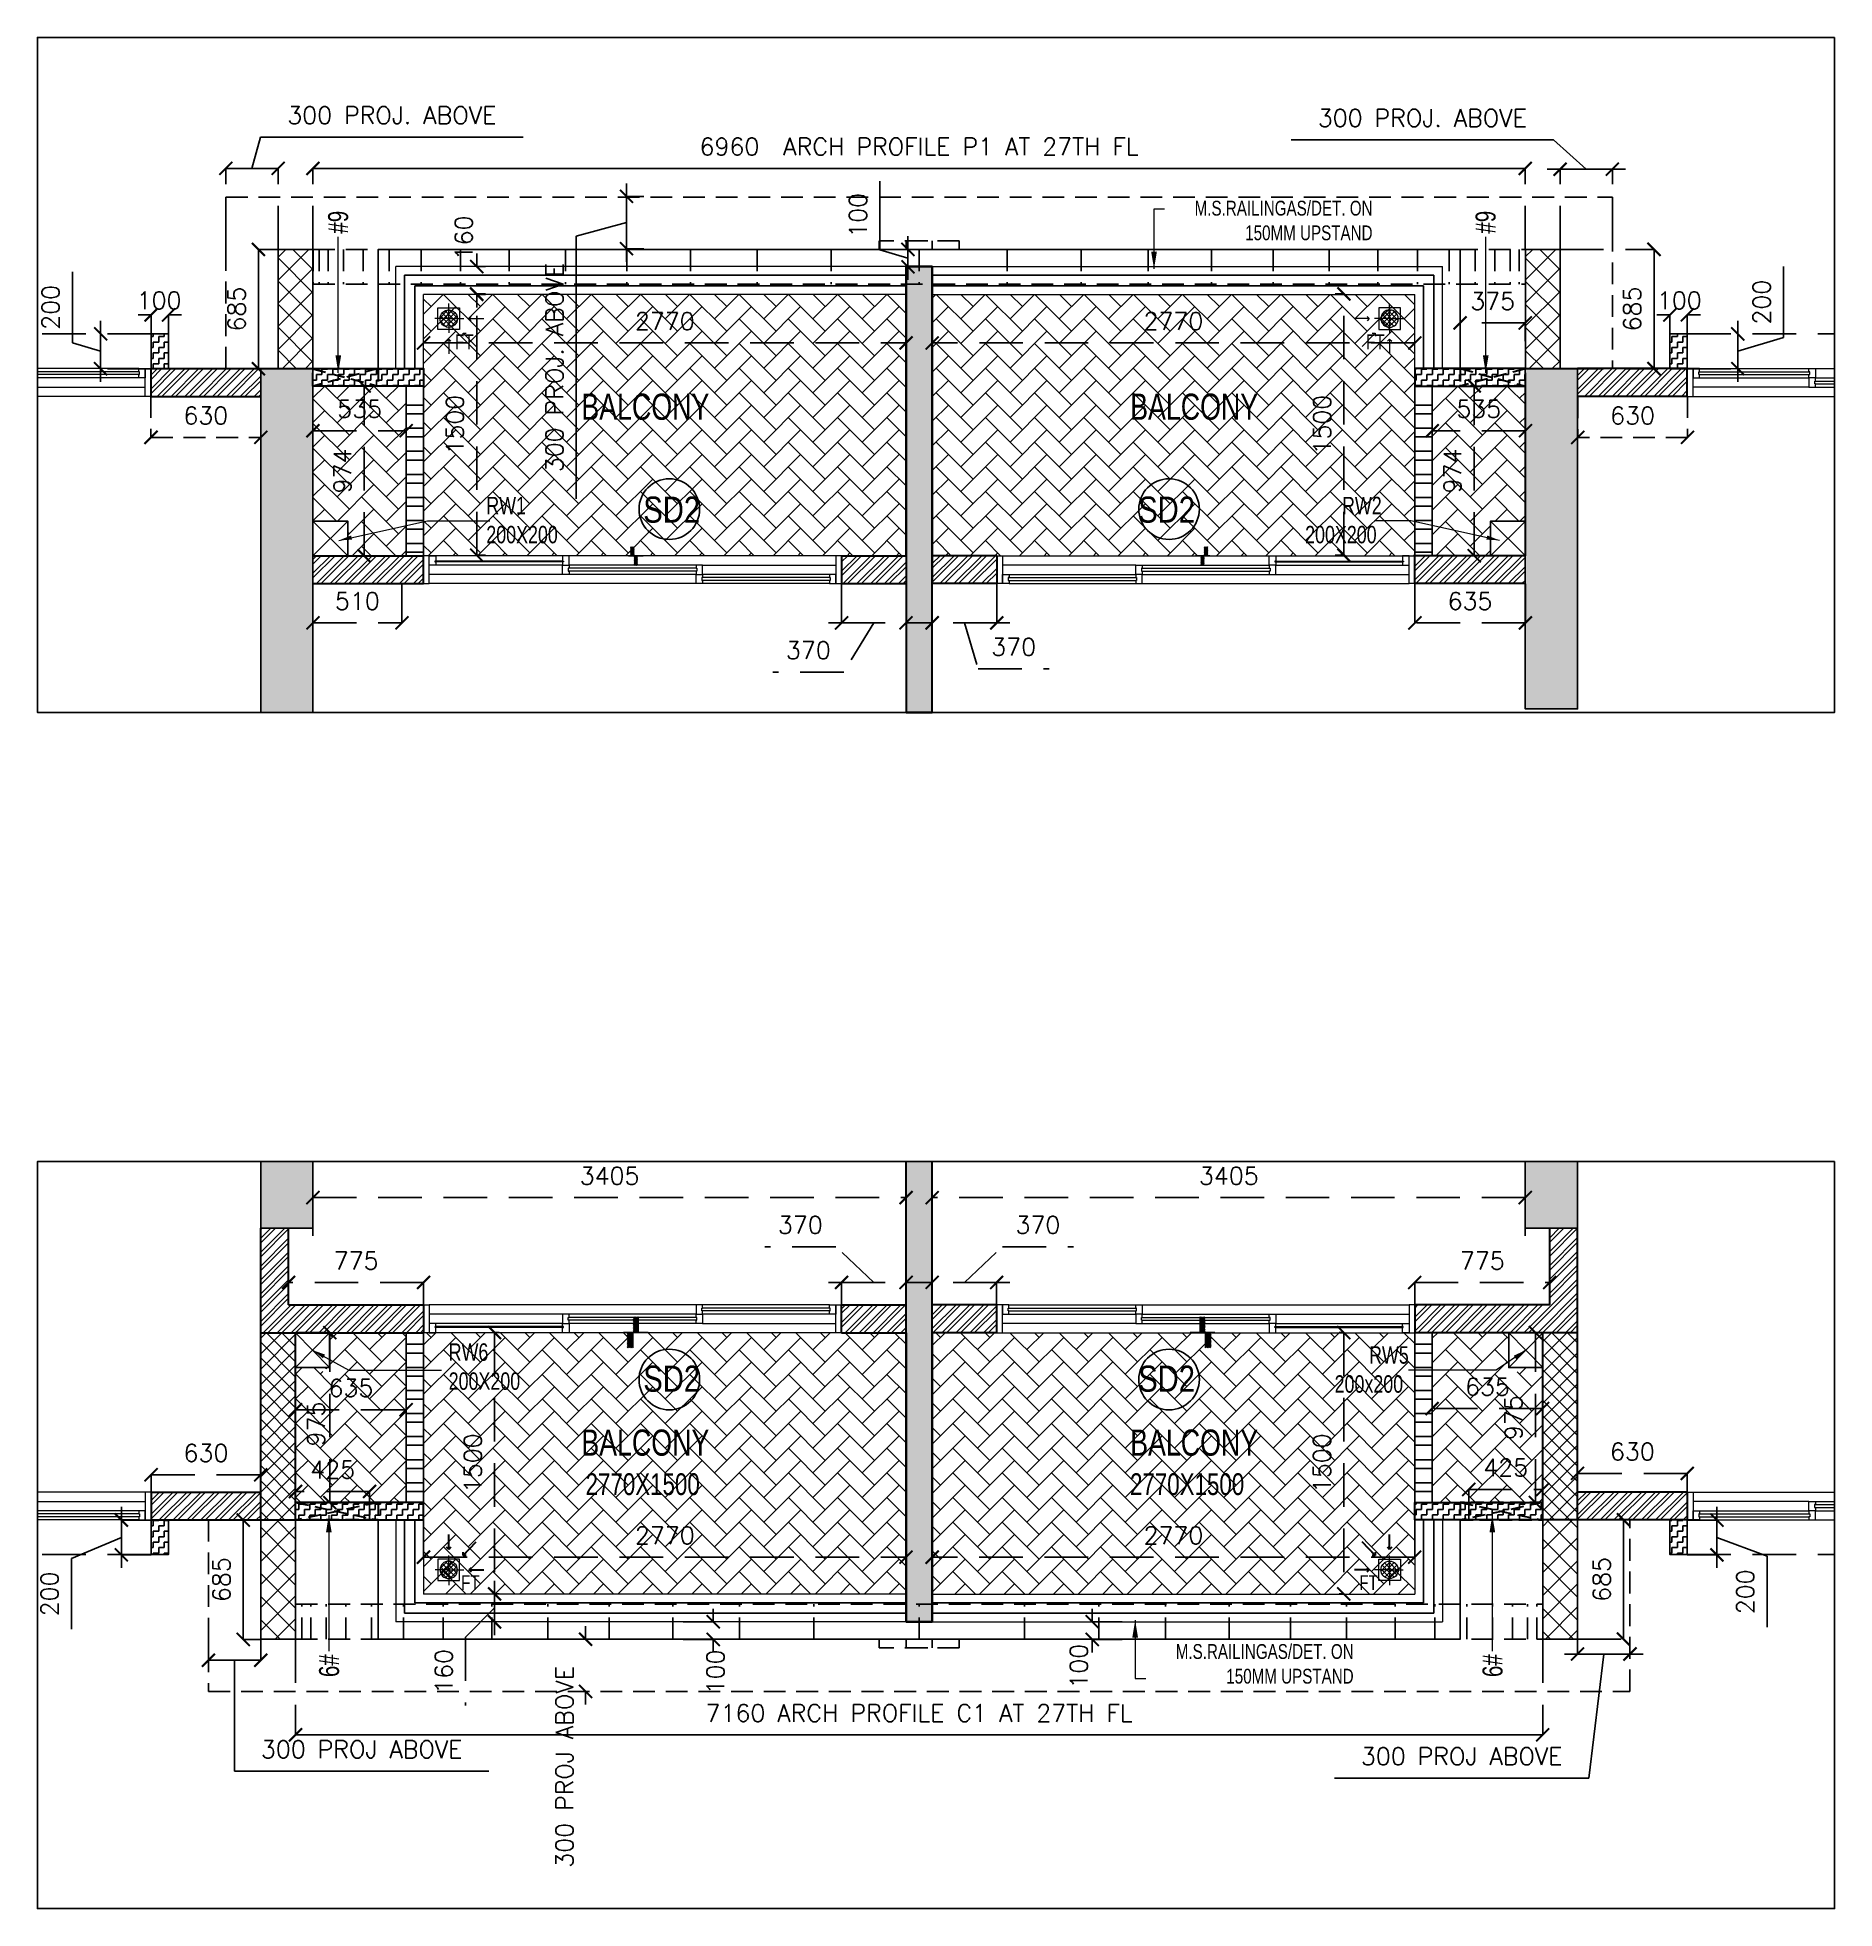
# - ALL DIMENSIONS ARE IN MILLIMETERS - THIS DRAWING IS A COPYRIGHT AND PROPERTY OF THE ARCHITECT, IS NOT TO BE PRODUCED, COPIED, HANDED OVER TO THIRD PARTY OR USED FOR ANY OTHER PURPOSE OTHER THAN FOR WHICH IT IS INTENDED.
# Model space of a CAD drawing. Header units: millimetres. Extents: x 1135099 to 1230264, y -5736945 to -5695799.
# Drawn here: x 1135099 to 1145417, y -5736945 to -5726204 of the extents above; entities that cross this region are included whole.
import ezdxf
from ezdxf.enums import TextEntityAlignment as Align

# ---------------------------------------------------------------- set-up
doc = ezdxf.new("R2010")
doc.units = ezdxf.units.MM
doc.header["$LTSCALE"] = 1000
doc.header["$MEASUREMENT"] = 0
for name, pattern in [('$0$AUDIT_D_120904163729-0', [0]), ('$2$AUDIT_D_120904163729-0', [0]), ('$4$HIDDEN', [0.375, 0.25, -0.125]), ('$7$HIDDEN', [0.375, 0.25, -0.125]), ('2BHK-A - BACK$0$AUDIT_D_120904163729-0', [0]), ('2BHK-A - BACK$0$HIDDEN', [0.375, 0.25, -0.125]), ('2BHK-A - FRONT$0$AUDIT_D_120904163729-0', [0]), ('2BHK-A - FRONT$0$HIDDEN', [0.375, 0.25, -0.125]), ('AUDIT_D_120904163729-0', [0]), ('T 10_TYPICAL ELEVATION$0$AUDIT_D_120904163729-0', [0]), ('T 10_TYPICAL ELEVATION$0$HIDDEN', [0.375, 0.25, -0.125]), ('T10(T7 IS SIMILAR BUT MIRROR) - DIMENSION & TEXTING$0$( Hidden )', [0.375, 0.25, -0.125]), ('T10(T7 IS SIMILAR BUT MIRROR) - DIMENSION & TEXTING$0$HIDDEN', [0.375, 0.25, -0.125]), ('T8(T9 IS SIMILAR) - DIMENSION & TEXTING$0$AUDIT_D_120904163729-0', [0]), ('T8(T9 IS SIMILAR) - TYPICAL FLOOR ELEVATION$0$AUDIT_D_120904163729-0', [0]), ('T8(T9 IS SIMILAR) - TYPICAL FLOOR ELEVATION$0$HIDDEN', [0.375, 0.25, -0.125])]:
    doc.linetypes.add(name, pattern=pattern)
doc.layers.get('0').update_dxf_attribs({"linetype": 'AUDIT_D_120904163729-0'})
for name, color, linetype in [('$0$A-WALL-FEATURES', 6, '$0$AUDIT_D_120904163729-0'), ('$1$A-WALL-FEATURES', 110, '$2$AUDIT_D_120904163729-0'), ('2BHK-A - BACK$0$A-DECK SUNK 125', 8, 'Continuous'), ('2BHK-A - BACK$0$A-Elev Feature-Chajja', 13, 'Continuous'), ('2BHK-A - BACK$0$A-HATCH -160', 251, '2BHK-A - BACK$0$AUDIT_D_120904163729-0'), ('2BHK-A - BACK$0$a-tile drop', 3, 'Continuous'), ('2BHK-A - BACK$0$APT PLANS-typ$0$TILEDROP', 3, 'Continuous'), ('2BHK-A - BACK$0$CUT-OUT', 49, 'Continuous'), ('2BHK-A - BACK$0$ELE 1', 1, 'Continuous'), ('2BHK-A - FRONT$0$A-DECK SUNK 125', 8, 'Continuous'), ('2BHK-A - FRONT$0$A-Elev Feature-Chajja', 13, 'Continuous'), ('2BHK-A - FRONT$0$A-HATCH -160', 251, '2BHK-A - FRONT$0$AUDIT_D_120904163729-0'), ('2BHK-A - FRONT$0$a-tile drop', 3, 'Continuous'), ('2BHK-A - FRONT$0$APT PLANS-typ$0$TILEDROP', 3, 'Continuous'), ('2BHK-A - FRONT$0$CUT-OUT', 49, 'Continuous'), ('2BHK-A - FRONT$0$ELE 1', 1, 'Continuous'), ('T 10_TYPICAL ELEVATION$0$A-DIM', 1, 'T 10_TYPICAL ELEVATION$0$AUDIT_D_120904163729-0'), ('T10(T7 IS SIMILAR BUT MIRROR) - DIMENSION & TEXTING$0$A-DIMENSIONS', 2, 'T10(T7 IS SIMILAR BUT MIRROR) - DIMENSION & TEXTING$0$HIDDEN'), ('T8(T9 IS SIMILAR) - DIMENSION & TEXTING$0$A-RWS NOS.', 1, 'T8(T9 IS SIMILAR) - DIMENSION & TEXTING$0$AUDIT_D_120904163729-0'), ('T8(T9 IS SIMILAR) - DIMENSION & TEXTING$0$a-window-no', 125, 'Continuous'), ('T8(T9 IS SIMILAR) - TYPICAL FLOOR ELEVATION$0$A-DIM', 1, 'T8(T9 IS SIMILAR) - TYPICAL FLOOR ELEVATION$0$AUDIT_D_120904163729-0'), ('T8(T9 IS SIMILAR) - TYPICAL FLOOR ELEVATION$0$A-WALL HATCH', 252, 'T8(T9 IS SIMILAR) - TYPICAL FLOOR ELEVATION$0$AUDIT_D_120904163729-0'), ('T8(T9 IS SIMILAR) - TYPICAL FLOOR ELEVATION$0$A-WALL-FEATURES', 6, 'T8(T9 IS SIMILAR) - TYPICAL FLOOR ELEVATION$0$AUDIT_D_120904163729-0'), ('T8_REFUGE COLUMNS$0$A-RCC COLS', 3, 'Continuous')]:
    doc.layers.add(name, color=color, linetype=linetype)
for name, color, linetype, lineweight in [('2BHK-A - BACK$0$$0$a-TOI-fixtures', 251, 'Continuous', 0), ('2BHK-A - BACK$0$a-TOI-fixtures', 251, 'Continuous', 0), ('2BHK-A - BACK$0$A-WALL- 160', 6, 'Continuous', 30), ('2BHK-A - BACK$0$Ele', 8, 'Continuous', 15), ('2BHK-A - BACK$0$Window', 4, 'Continuous', 20), ('2BHK-A - FRONT$0$$0$a-TOI-fixtures', 251, 'Continuous', 0), ('2BHK-A - FRONT$0$a-TOI-fixtures', 251, 'Continuous', 0), ('2BHK-A - FRONT$0$A-WALL- 160', 6, 'Continuous', 30), ('2BHK-A - FRONT$0$Ele', 8, 'Continuous', 15), ('2BHK-A - FRONT$0$Window', 4, 'Continuous', 20), ('T8(T9 IS SIMILAR) - DIMENSION & TEXTING$0$a-Text', 4, 'Continuous', 0), ('T8(T9 IS SIMILAR) - DIMENSION & TEXTING$0$a-TEXT -R SIZE', 4, 'Continuous', 0), ('T8(T9 IS SIMILAR) - DIMENSION & TEXTING$0$R0-18-10-2014-T1-1st Podium Floor Plan$0$Text', 2, 'Continuous', 0)]:
    doc.layers.add(name, color=color, linetype=linetype, lineweight=lineweight)
doc.layers.add('T8_REFUGE COLUMNS$0$COL-HATCH', color=7, linetype='Continuous', lineweight=25, true_color=0xa3a3a3)
doc.styles.add('2BHK-A - BACK$0$Romans 1', font='romans.shx', dxfattribs={"height": 100})
doc.styles.add('2BHK-A - FRONT$0$Romans 1', font='romans.shx', dxfattribs={"height": 100})
doc.styles.add('T 10_TYPICAL ELEVATION$0$Romans 1', font='romans.shx', dxfattribs={"height": 100})
doc.styles.add('T10(T7 IS SIMILAR BUT MIRROR) - DIMENSION & TEXTING$0$Romans 1', font='romans.shx', dxfattribs={"height": 100})
doc.styles.add('T8(T9 IS SIMILAR) - DIMENSION & TEXTING$0$ARIAL ARROW', font='swisscl.ttf')
doc.styles.add('T8(T9 IS SIMILAR) - DIMENSION & TEXTING$0$LODHA STANDERD', font='sanss___.ttf')
doc.styles.add('T8(T9 IS SIMILAR) - DIMENSION & TEXTING$0$Tahoma', font='tahoma.ttf')
doc.styles.add('T8(T9 IS SIMILAR) - TYPICAL FLOOR ELEVATION$0$Romans 1', font='romans.shx', dxfattribs={"height": 100})
doc.dimstyles.new('2BHK-A - BACK$0$ALPINE S', dxfattribs={"dimscale": 0, "dimtxt": 100, "dimasz": 75, "dimexe": 0, "dimexo": 0, "dimgap": 75, "dimtad": 1, "dimdec": 0, "dimzin": 0, "dimdsep": 46, "dimtxsty": '2BHK-A - BACK$0$Romans 1', "dimblk": '2BHK-A - BACK$0$_ArchTick', "dimcen": 0.09, "dimclrd": 256, "dimclre": 256, "dimclrt": 7, "dimadec": 0, "dimazin": 0, "dimtfac": 1, "dimtdec": 0, "dimtofl": 0, "dimtmove": 1, "dimatfit": 0, "dimldrblk": '2BHK-A - BACK$0$_Open90', "dimfxl": 1, "dimtolj": 1, "dimtzin": 0, "dimarcsym": 0})
doc.dimstyles.new('2BHK-A - FRONT$0$ALPINE S', dxfattribs={"dimscale": 0, "dimtxt": 100, "dimasz": 75, "dimexe": 0, "dimexo": 0, "dimgap": 75, "dimtad": 1, "dimdec": 0, "dimzin": 0, "dimdsep": 46, "dimtxsty": '2BHK-A - FRONT$0$Romans 1', "dimblk": '2BHK-A - FRONT$0$_ArchTick', "dimcen": 0.09, "dimclrd": 256, "dimclre": 256, "dimclrt": 7, "dimadec": 0, "dimazin": 0, "dimtfac": 1, "dimtdec": 0, "dimtofl": 0, "dimtmove": 1, "dimatfit": 0, "dimldrblk": '2BHK-A - FRONT$0$_Open90', "dimfxl": 1, "dimtolj": 1, "dimtzin": 0, "dimarcsym": 0})
doc.dimstyles.new('T 10_TYPICAL ELEVATION$0$ALPINE S', dxfattribs={"dimscale": 0, "dimtxt": 100, "dimasz": 75, "dimexe": 0, "dimexo": 0, "dimgap": 75, "dimtad": 1, "dimdec": 0, "dimzin": 0, "dimdsep": 46, "dimtxsty": 'T 10_TYPICAL ELEVATION$0$Romans 1', "dimblk": 'T 10_TYPICAL ELEVATION$0$_ArchTick', "dimcen": 0.09, "dimclrd": 256, "dimclre": 256, "dimclrt": 7, "dimadec": 0, "dimazin": 0, "dimtfac": 1, "dimtdec": 0, "dimtofl": 0, "dimtmove": 1, "dimatfit": 0, "dimldrblk": 'T 10_TYPICAL ELEVATION$0$_Open90', "dimfxl": 1, "dimtolj": 1, "dimtzin": 0, "dimarcsym": 0})
doc.dimstyles.new('T10(T7 IS SIMILAR BUT MIRROR) - DIMENSION & TEXTING$0$ALPINE S', dxfattribs={"dimscale": 0, "dimtxt": 100, "dimasz": 75, "dimexe": 0, "dimexo": 0, "dimgap": 75, "dimtad": 1, "dimdec": 0, "dimzin": 0, "dimdsep": 46, "dimtxsty": 'T10(T7 IS SIMILAR BUT MIRROR) - DIMENSION & TEXTING$0$Romans 1', "dimblk": 'T10(T7 IS SIMILAR BUT MIRROR) - DIMENSION & TEXTING$0$_ArchTick', "dimcen": 0.09, "dimclrd": 256, "dimclre": 256, "dimclrt": 7, "dimadec": 0, "dimazin": 0, "dimtfac": 1, "dimtdec": 0, "dimtofl": 0, "dimtmove": 1, "dimatfit": 0, "dimldrblk": 'T10(T7 IS SIMILAR BUT MIRROR) - DIMENSION & TEXTING$0$_Open90', "dimfxl": 1, "dimtolj": 1, "dimtzin": 0, "dimarcsym": 0})
doc.dimstyles.new('T8(T9 IS SIMILAR) - DIMENSION & TEXTING$0$SAMATA STD', dxfattribs={"dimtxt": 100, "dimasz": 50, "dimexe": 50, "dimexo": 50, "dimgap": 10, "dimtad": 0, "dimdec": 0, "dimrnd": 5, "dimzin": 0, "dimdsep": 46, "dimtxsty": 'T8(T9 IS SIMILAR) - DIMENSION & TEXTING$0$Tahoma', "dimblk": 'T8(T9 IS SIMILAR) - DIMENSION & TEXTING$0$_Origin2', "dimcen": -50, "dimdle": 50, "dimclrd": 7, "dimclre": 7, "dimclrt": 7, "dimadec": 0, "dimazin": 0, "dimtfac": 1, "dimtdec": 0, "dimtmove": 1, "dimatfit": 3, "dimfxl": 150, "dimtfill": 1, "dimtolj": 1, "dimtzin": 0, "dimlwd": -1, "dimlwe": -1, "dimarcsym": 0})
doc.dimstyles.new('T8(T9 IS SIMILAR) - TYPICAL FLOOR ELEVATION$0$ALPINE S', dxfattribs={"dimscale": 0, "dimtxt": 100, "dimasz": 75, "dimexe": 0, "dimexo": 0, "dimgap": 75, "dimtad": 1, "dimdec": 0, "dimzin": 0, "dimdsep": 46, "dimtxsty": 'T8(T9 IS SIMILAR) - TYPICAL FLOOR ELEVATION$0$Romans 1', "dimblk": 'T8(T9 IS SIMILAR) - TYPICAL FLOOR ELEVATION$0$_ArchTick', "dimcen": 0.09, "dimclrd": 256, "dimclre": 256, "dimclrt": 7, "dimadec": 0, "dimazin": 0, "dimtfac": 1, "dimtdec": 0, "dimtofl": 0, "dimtmove": 1, "dimatfit": 0, "dimldrblk": 'T8(T9 IS SIMILAR) - TYPICAL FLOOR ELEVATION$0$_Open90', "dimfxl": 1, "dimtolj": 1, "dimtzin": 0, "dimarcsym": 0})
pattern_1 = [(45, (-11618.14, -6030.594), (-39.77475644, 39.77475644), []), (45, (-11591.62, -6030.594), (-39.77475644, 39.77475644), [])]
pattern_2 = [(45, (-789896.981, 5385770.066), (-14.142135624, 14.142135624), []), (135, (-789896.981, 5385770.066), (-14.142135624, -14.142135624), [])]
pattern_3 = [(45, (-66110.917, -27015.53), (-39.77475644, 39.77475644), []), (45, (-66084.4, -27015.53), (-39.77475644, 39.77475644), [])]
pattern_4 = [(0, (-66111.137, -27015.08), (31.25, 31.25), [31.25, -31.25]), (90, (-66079.887, -27015.08), (-31.25, 31.25), [31.25, -31.25])]
pattern_5 = [(45, (-11618.33, -12134.68), (1e-14, 141.4213562), [300, -100]), (135, (-11547.62, -12063.97), (1e-14, 141.4213562), [300, -100])]
pattern_6 = [(45, (-66110.92, -27015.53), (1e-14, 141.4213562), [300, -100]), (135, (-66040.21, -26944.82), (1e-14, 141.4213562), [300, -100])]
pattern_7 = [(0, (-66110.917, -6029.69), (31.25, 31.25), [31.25, -31.25]), (90, (-66079.667, -6029.69), (-31.25, 31.25), [31.25, -31.25])]
pattern_8 = [(0, (-66110.917, -27015.53), (31.25, 31.25), [31.25, -31.25]), (90, (-66079.667, -27015.53), (-31.25, 31.25), [31.25, -31.25])]
pattern_9 = [(45, (-66111.02, -6029.9), (-66.2912607, 66.2912607), []), (135, (-66111.02, -6029.9), (-66.2912607, -66.2912607), [])]
pattern_10 = [(45, (-66111.02, -27015.74), (-66.2912607, 66.2912607), []), (135, (-66111.02, -27015.74), (-66.2912607, -66.2912607), [])]
pattern_11 = [(45, (-66110.917, -6030.24), (-39.77475644, 39.77475644), []), (45, (-66084.4, -6030.24), (-39.77475644, 39.77475644), [])]

msp = doc.modelspace()

# ---------------------------------------------------------------- texts
at = {"layer": 'T8(T9 IS SIMILAR) - DIMENSION & TEXTING$0$A-RWS NOS.', "linetype": 'ByBlock', "char_height": 100, "attachment_point": 1, "style": 'T8(T9 IS SIMILAR) - DIMENSION & TEXTING$0$ARIAL ARROW'}
for s, insert, width in [('RW1\\P200X200', (1137676.3, -5728841.5, -0.4), 435.517), ('RW1\\P200X200', (1137676.3, -5728841.5, -0.4), 435.517), ('\\pi222.93481;RW2\\P\\pi10.94267;200X200', (1142366.1, -5728841.5, -0.4), 435.517), ('\\pi222.93481;RW2\\P\\pi10.94267;200X200', (1142366.1, -5728841.5, -0.4), 435.517), ('RW6\\P200X200', (1137460.3, -5733700.7), 532.298), ('RW6\\P200X200', (1137460.3, -5733700.7), 532.298), ('\\pi3286.65254;RW5\\P\\pi3089.01165;200x200', (1139457.4, -5733717.3), 3499.366)]:
    msp.add_mtext(s, dxfattribs=dict(at, insert=insert, width=width))
at = {"layer": 'T8(T9 IS SIMILAR) - DIMENSION & TEXTING$0$a-Text', "style": 'T8(T9 IS SIMILAR) - DIMENSION & TEXTING$0$ARIAL ARROW'}
for p in [(1138221.9, -5728399.1, -0.4), (1141372.7, -5728399.1, -0.4), (1138221.9, -5734345.5), (1138221.9, -5734345.5), (1141372.7, -5734345.5), (1141372.7, -5734345.5)]:
    msp.add_text('BALCONY', height=150, dxfattribs=at).set_placement(p)
at = {"layer": 'T8(T9 IS SIMILAR) - DIMENSION & TEXTING$0$a-TEXT -R SIZE', "color": 2, "style": 'T8(T9 IS SIMILAR) - DIMENSION & TEXTING$0$ARIAL ARROW'}
for p in [(1138246.3, -5734571.5), (1138246.3, -5734571.5), (1141371.8, -5734571.5), (1141371.8, -5734571.5)]:
    msp.add_text('2770X1500', height=125, dxfattribs=at).set_placement(p)
at = {"layer": 'T8(T9 IS SIMILAR) - DIMENSION & TEXTING$0$R0-18-10-2014-T1-1st Podium Floor Plan$0$Text', "linetype": 'ByBlock', "style": 'T8(T9 IS SIMILAR) - DIMENSION & TEXTING$0$ARIAL ARROW'}
for rotation, p in [(90, (1136882.8, -5727330.5, -0.4)), (90, (1136882.8, -5727330.5, -0.4)), (90, (1143470.2, -5727330.5, -0.4)), (270, (1136716, -5735485.2, 0)), (270, (1136716, -5735485.2, 0)), (270, (1143395.5, -5735485.2, 0)), (270, (1143395.5, -5735485.2, 0))]:
    msp.add_text('#9', height=114.75, rotation=rotation, dxfattribs=at).set_placement(p)
for p in [(1137496.6, -5727994.1, -0.4), (1137496.6, -5727994.1, -0.4), (1142727, -5727994.1, -0.4), (1142727, -5727994.1, -0.4), (1137531.2, -5735116.4), (1137531.2, -5735116.4), (1142687.9, -5735116.4), (1142687.9, -5735116.4)]:
    msp.add_text('FT', height=85, dxfattribs=at).set_placement(p)
at = {"layer": 'T8(T9 IS SIMILAR) - DIMENSION & TEXTING$0$R0-18-10-2014-T1-1st Podium Floor Plan$0$Text', "linetype": 'ByBlock', "char_height": 85, "width": 1176.168, "attachment_point": 3, "style": 'T8(T9 IS SIMILAR) - DIMENSION & TEXTING$0$ARIAL ARROW'}
for insert in [(1142764.1, -5727141.9, 0.1), (1142764.1, -5727141.9, 0.1), (1142655.7, -5735427.1, 0.5)]:
    msp.add_mtext('M.S.RAILINGAS/DET. ON 150MM UPSTAND', dxfattribs=dict(at, insert=insert))

# ---------------------------------------------------------------- blocks, each defined once
blk = doc.blocks.new('T8(T9 IS SIMILAR) - DIMENSION & TEXTING$0$WINDOW TAG')
at = {"layer": 'T8(T9 IS SIMILAR) - DIMENSION & TEXTING$0$a-window-no'}
blk.add_circle((0, 0), 174, dxfattribs=at)
at = {"layer": 'T8(T9 IS SIMILAR) - DIMENSION & TEXTING$0$a-window-no', "style": 'T8(T9 IS SIMILAR) - DIMENSION & TEXTING$0$LODHA STANDERD'}
blk.add_attdef('WINDOW', text='', height=150, dxfattribs=at).set_placement((11, 3), align=Align.MIDDLE_CENTER)
blk = doc.blocks.new('T8(T9 IS SIMILAR) - DIMENSION & TEXTING$0$_Origin2')
at = {"color": 0, "linetype": 'ByBlock', "lineweight": -2}
blk.add_line((-0.5, 0), (-1, 0), dxfattribs=at)
for radius in [0.5, 0.25]:
    blk.add_circle((0, 0), radius, dxfattribs=at)
blk = doc.blocks.new('2BHK-A - FRONT$0$2400')
at = {"layer": '2BHK-A - FRONT$0$Window', "color": 1, "lineweight": 13}
for p, q in [((1151176, -5692112), (1148842, -5692112)), ((1149607, -5692112), (1148880, -5692112)), ((1149607, -5692219), (1148842, -5692219)), ((1149607, -5692165), (1148880, -5692165)), ((1150374, -5692165), (1149645, -5692165)), ((1150374, -5692219), (1149645, -5692219)), ((1150411, -5692165), (1151176, -5692165)), ((1151139, -5692219), (1150411, -5692219)), ((1150374, -5692272), (1148842, -5692272)), ((1151139, -5692272), (1150411, -5692272))]:
    blk.add_line(p, q, dxfattribs=at)
at = {"layer": '2BHK-A - FRONT$0$Window', "color": 5, "lineweight": 13}
for p, q in [((1149607, -5692142), (1148880, -5692142)), ((1149607, -5692147), (1148880, -5692147)), ((1150374, -5692184), (1149645, -5692184)), ((1150374, -5692200), (1149645, -5692200)), ((1151139, -5692237), (1150411, -5692237)), ((1151139, -5692253), (1150411, -5692253))]:
    blk.add_line(p, q, dxfattribs=at)
at = {"layer": '2BHK-A - FRONT$0$Window', "color": 4, "lineweight": 13}
for points in [[(1148842, -5692112), (1148809, -5692112), (1148809, -5692272), (1148842, -5692272)], [(1148880, -5692147), (1148880, -5692165), (1148842, -5692165), (1148842, -5692112), (1148880, -5692112), (1148880, -5692142), (1148875, -5692142), (1148875, -5692147)], [(1149607, -5692147), (1149607, -5692165), (1149645, -5692165), (1149645, -5692112), (1149607, -5692112), (1149607, -5692142), (1149612, -5692142), (1149612, -5692147)], [(1151209, -5692112), (1151176, -5692112), (1151176, -5692272), (1151209, -5692272)], [(1149645, -5692200), (1149645, -5692219), (1149607, -5692219), (1149607, -5692165), (1149645, -5692165), (1149645, -5692184), (1149640, -5692184), (1149640, -5692200)], [(1150374, -5692200), (1150374, -5692219), (1150411, -5692219), (1150411, -5692165), (1150374, -5692165), (1150374, -5692184), (1150378, -5692184), (1150378, -5692200)], [(1150411, -5692253), (1150411, -5692272), (1150374, -5692272), (1150374, -5692219), (1150411, -5692219), (1150411, -5692237), (1150407, -5692237), (1150407, -5692253)], [(1151139, -5692253), (1151139, -5692272), (1151176, -5692272), (1151176, -5692219), (1151139, -5692219), (1151139, -5692237), (1151143, -5692237), (1151143, -5692253)]]:
    blk.add_lwpolyline(points, close=True, dxfattribs=at)
blk = doc.blocks.new('2BHK-A - FRONT$0$TILE DROP -x')
at = {"layer": '2BHK-A - FRONT$0$APT PLANS-typ$0$TILEDROP'}
h = blk.add_hatch(dxfattribs=at)
h.set_pattern_fill('ACET-2D-ANSI31', color=8, scale=90, angle=90, style=0)
h.set_pattern_definition([(135, (-851695.914, 5365039.183), (-7.954951288, -7.954951288), [])])
h.paths.add_polyline_path([(-58324, -19206), (-58324, -19024), (-58262, -19024), (-58262, -19206)])
edge = h.paths.add_edge_path()
edge.add_line((-58324, -19381), (-58394, -19381))
edge.add_line((-58324, -19206), (-58324, -19381))
edge.add_line((-58393, -19206), (-58324, -19206))
edge.add_line((-58393, -19381), (-58393, -19206))
at = {"layer": '2BHK-A - FRONT$0$APT PLANS-typ$0$TILEDROP', "color": 1}
blk.add_line((-58154, -19206), (-58434, -19206), dxfattribs=at)
at = {"layer": '2BHK-A - FRONT$0$APT PLANS-typ$0$TILEDROP', "color": 20, "const_width": 10}
for points in [[(-58262, -19206), (-58262, -19024)], [(-58324, -19381), (-58324, -19206)], [(-58324, -19206), (-58262, -19206)]]:
    blk.add_lwpolyline(points, dxfattribs=at)
blk = doc.blocks.new('2BHK-A - FRONT$0$_ArchTick')
at = {"color": 0, "linetype": 'ByBlock', "const_width": 0.15}
blk.add_lwpolyline([(-0.5, -0.5), (0.5, 0.5)], dxfattribs=at)
blk = doc.blocks.new('2BHK-A - FRONT$0$_Open90')
at = {"color": 0, "linetype": 'ByBlock', "lineweight": -2}
for p, q in [((0, 0), (-1, 0)), ((-0.5, 0.5), (0, 0)), ((0, 0), (-0.5, -0.5))]:
    blk.add_line(p, q, dxfattribs=at)
blk = doc.blocks.new('2BHK-A - BACK$0$2400')
at = {"layer": '2BHK-A - BACK$0$Window', "color": 1, "lineweight": 13}
for p, q in [((1151176, -5692112), (1148842, -5692112)), ((1149607, -5692112), (1148880, -5692112)), ((1149607, -5692219), (1148842, -5692219)), ((1149607, -5692165), (1148880, -5692165)), ((1150374, -5692165), (1149645, -5692165)), ((1150374, -5692219), (1149645, -5692219)), ((1150411, -5692165), (1151176, -5692165)), ((1151139, -5692219), (1150411, -5692219)), ((1150374, -5692272), (1148842, -5692272)), ((1151139, -5692272), (1150411, -5692272))]:
    blk.add_line(p, q, dxfattribs=at)
at = {"layer": '2BHK-A - BACK$0$Window', "color": 5, "lineweight": 13}
for p, q in [((1149607, -5692142), (1148880, -5692142)), ((1149607, -5692147), (1148880, -5692147)), ((1150374, -5692184), (1149645, -5692184)), ((1150374, -5692200), (1149645, -5692200)), ((1151139, -5692237), (1150411, -5692237)), ((1151139, -5692253), (1150411, -5692253))]:
    blk.add_line(p, q, dxfattribs=at)
at = {"layer": '2BHK-A - BACK$0$Window', "color": 4, "lineweight": 13}
for points in [[(1148842, -5692112), (1148809, -5692112), (1148809, -5692272), (1148842, -5692272)], [(1148880, -5692147), (1148880, -5692165), (1148842, -5692165), (1148842, -5692112), (1148880, -5692112), (1148880, -5692142), (1148875, -5692142), (1148875, -5692147)], [(1149607, -5692147), (1149607, -5692165), (1149645, -5692165), (1149645, -5692112), (1149607, -5692112), (1149607, -5692142), (1149612, -5692142), (1149612, -5692147)], [(1151209, -5692112), (1151176, -5692112), (1151176, -5692272), (1151209, -5692272)], [(1149645, -5692200), (1149645, -5692219), (1149607, -5692219), (1149607, -5692165), (1149645, -5692165), (1149645, -5692184), (1149640, -5692184), (1149640, -5692200)], [(1150374, -5692200), (1150374, -5692219), (1150411, -5692219), (1150411, -5692165), (1150374, -5692165), (1150374, -5692184), (1150378, -5692184), (1150378, -5692200)], [(1150411, -5692253), (1150411, -5692272), (1150374, -5692272), (1150374, -5692219), (1150411, -5692219), (1150411, -5692237), (1150407, -5692237), (1150407, -5692253)], [(1151139, -5692253), (1151139, -5692272), (1151176, -5692272), (1151176, -5692219), (1151139, -5692219), (1151139, -5692237), (1151143, -5692237), (1151143, -5692253)]]:
    blk.add_lwpolyline(points, close=True, dxfattribs=at)
blk = doc.blocks.new('2BHK-A - BACK$0$TILE DROP -x')
at = {"layer": '2BHK-A - BACK$0$APT PLANS-typ$0$TILEDROP'}
h = blk.add_hatch(dxfattribs=at)
h.set_pattern_fill('ACET-2D-ANSI31', color=8, scale=27, angle=90, style=0)
h.set_pattern_definition([(135, (583590.9237, -2384968.1492), (-2.3864853865, -2.3864853865), [])])
h.paths.add_polyline_path([(-58303, -19206), (-58303, -19151), (-58284, -19151), (-58284, -19206)])
edge = h.paths.add_edge_path()
edge.add_line((-58303, -19258), (-58324, -19258))
edge.add_line((-58303, -19206), (-58303, -19258))
edge.add_line((-58324, -19206), (-58303, -19206))
edge.add_line((-58324, -19258), (-58324, -19206))
at = {"layer": '2BHK-A - BACK$0$APT PLANS-typ$0$TILEDROP', "color": 1}
blk.add_line((-58252, -19206), (-58336, -19206), dxfattribs=at)
at = {"layer": '2BHK-A - BACK$0$APT PLANS-typ$0$TILEDROP', "color": 20, "const_width": 3}
for points in [[(-58303, -19258), (-58303, -19206)], [(-58303, -19206), (-58284, -19206)], [(-58284, -19206), (-58284, -19151)]]:
    blk.add_lwpolyline(points, dxfattribs=at)
blk = doc.blocks.new('2BHK-A - BACK$0$$0$Type-A-First Floor Plan-bottom-up$0$FLOOR TRAP-flat-6')
h = blk.add_hatch()
h.set_pattern_fill('ACET-2D-_USER', color=0, scale=20, angle=45, style=0, double=1, pattern_type=0)
h.set_pattern_definition(pattern_2)
edge = h.paths.add_edge_path()
edge.add_arc((150, 150), 50, 0, 360)
at = {"color": 0}
for q in [(150, 229), (68, 150), (237, 150), (150, 64)]:
    blk.add_line((150, 150), q, dxfattribs=at)
blk.add_lwpolyline([(88, 212), (212, 212), (212, 88), (88, 88)], close=True, dxfattribs=at)
blk.add_circle((150, 150), 50, dxfattribs=at)
blk = doc.blocks.new('2BHK-A - BACK$0$_ArchTick')
at = {"color": 0, "linetype": 'ByBlock', "const_width": 0.15}
blk.add_lwpolyline([(-0.5, -0.5), (0.5, 0.5)], dxfattribs=at)
blk = doc.blocks.new('2BHK-A - BACK$0$_Open90')
at = {"color": 0, "linetype": 'ByBlock', "lineweight": -2}
for p, q in [((0, 0), (-1, 0)), ((-0.5, 0.5), (0, 0)), ((0, 0), (-0.5, -0.5))]:
    blk.add_line(p, q, dxfattribs=at)
blk = doc.blocks.new('T8(T9 IS SIMILAR) - TYPICAL FLOOR ELEVATION$0$_ArchTick')
at = {"color": 0, "linetype": 'ByBlock', "const_width": 0.15}
blk.add_lwpolyline([(-0.5, -0.5), (0.5, 0.5)], dxfattribs=at)
blk = doc.blocks.new('*D56')
at = {"layer": 'T8(T9 IS SIMILAR) - TYPICAL FLOOR ELEVATION$0$A-DIM', "linetype": 'T8(T9 IS SIMILAR) - TYPICAL FLOOR ELEVATION$0$HIDDEN', "lineweight": -2, "transparency": 16777216}
for p, q in [((1143941, -5734714), (1144205, -5734714)), ((1143941, -5735399), (1144205, -5735399))]:
    blk.add_line(p, q, dxfattribs=at)
at = {"layer": 'T8(T9 IS SIMILAR) - TYPICAL FLOOR ELEVATION$0$A-DIM', "lineweight": -2, "transparency": 16777216}
blk.add_line((1144205, -5734714), (1144205, -5735399), dxfattribs=at)
at = {"layer": 'T8(T9 IS SIMILAR) - TYPICAL FLOOR ELEVATION$0$A-DIM', "linetype": 'ByBlock', "lineweight": -2, "transparency": 16777216, "xscale": 75, "yscale": 75, "zscale": 75}
for p, rotation in [((1144205, -5734714), 90), ((1144205, -5735399), 270)]:
    blk.add_blockref('T8(T9 IS SIMILAR) - TYPICAL FLOOR ELEVATION$0$_ArchTick', p, dxfattribs=dict(at, rotation=rotation))
at = {"layer": 'T8(T9 IS SIMILAR) - TYPICAL FLOOR ELEVATION$0$A-DIM', "color": 7, "linetype": 'ByBlock', "transparency": 16777216, "insert": (1144080, -5735056), "char_height": 100, "attachment_point": 5, "rotation": 90, "style": 'T8(T9 IS SIMILAR) - TYPICAL FLOOR ELEVATION$0$Romans 1'}
blk.add_mtext('\\A1;685', dxfattribs=at)
blk = doc.blocks.new('T8(T9 IS SIMILAR) - TYPICAL FLOOR ELEVATION$0$_Open90')
at = {"color": 0, "linetype": 'ByBlock', "lineweight": -2}
for p, q in [((0, 0), (-1, 0)), ((-0.5, 0.5), (0, 0)), ((0, 0), (-0.5, -0.5))]:
    blk.add_line(p, q, dxfattribs=at)
blk = doc.blocks.new('*D57')
at = {"layer": 'T8(T9 IS SIMILAR) - TYPICAL FLOOR ELEVATION$0$A-DIM', "linetype": 'T8(T9 IS SIMILAR) - TYPICAL FLOOR ELEVATION$0$HIDDEN', "lineweight": -2, "transparency": 16777216}
for p, q in [((1136481, -5727421), (1136368, -5727421)), ((1136481, -5728106), (1136368, -5728106))]:
    blk.add_line(p, q, dxfattribs=at)
at = {"layer": 'T8(T9 IS SIMILAR) - TYPICAL FLOOR ELEVATION$0$A-DIM', "lineweight": -2, "transparency": 16777216}
blk.add_line((1136368, -5728106), (1136368, -5727421), dxfattribs=at)
at = {"layer": 'T8(T9 IS SIMILAR) - TYPICAL FLOOR ELEVATION$0$A-DIM', "linetype": 'ByBlock', "lineweight": -2, "transparency": 16777216, "xscale": 75, "yscale": 75, "zscale": 75}
for p, rotation in [((1136368, -5727421), 90), ((1136368, -5728106), 270)]:
    blk.add_blockref('T8(T9 IS SIMILAR) - TYPICAL FLOOR ELEVATION$0$_ArchTick', p, dxfattribs=dict(at, rotation=rotation))
at = {"layer": 'T8(T9 IS SIMILAR) - TYPICAL FLOOR ELEVATION$0$A-DIM', "color": 7, "linetype": 'ByBlock', "transparency": 16777216, "insert": (1136243, -5727764), "char_height": 100, "attachment_point": 5, "rotation": 90, "style": 'T8(T9 IS SIMILAR) - TYPICAL FLOOR ELEVATION$0$Romans 1'}
blk.add_mtext('\\A1;685', dxfattribs=at)
blk = doc.blocks.new('*D58')
at = {"layer": 'T8(T9 IS SIMILAR) - TYPICAL FLOOR ELEVATION$0$A-DIM', "linetype": 'T8(T9 IS SIMILAR) - TYPICAL FLOOR ELEVATION$0$HIDDEN', "lineweight": -2, "transparency": 16777216}
for p, q in [((1143841, -5727421), (1144380, -5727421)), ((1143841, -5728106), (1144380, -5728106))]:
    blk.add_line(p, q, dxfattribs=at)
at = {"layer": 'T8(T9 IS SIMILAR) - TYPICAL FLOOR ELEVATION$0$A-DIM', "lineweight": -2, "transparency": 16777216}
blk.add_line((1144380, -5728106), (1144380, -5727421), dxfattribs=at)
at = {"layer": 'T8(T9 IS SIMILAR) - TYPICAL FLOOR ELEVATION$0$A-DIM', "linetype": 'ByBlock', "lineweight": -2, "transparency": 16777216, "xscale": 75, "yscale": 75, "zscale": 75}
for p, rotation in [((1144380, -5727421), 90), ((1144380, -5728106), 270)]:
    blk.add_blockref('T8(T9 IS SIMILAR) - TYPICAL FLOOR ELEVATION$0$_ArchTick', p, dxfattribs=dict(at, rotation=rotation))
at = {"layer": 'T8(T9 IS SIMILAR) - TYPICAL FLOOR ELEVATION$0$A-DIM', "color": 7, "linetype": 'ByBlock', "transparency": 16777216, "insert": (1144255, -5727763), "char_height": 100, "attachment_point": 5, "rotation": 90, "style": 'T8(T9 IS SIMILAR) - TYPICAL FLOOR ELEVATION$0$Romans 1'}
blk.add_mtext('\\A1;685', dxfattribs=at)
blk = doc.blocks.new('*D59')
at = {"layer": 'T8(T9 IS SIMILAR) - TYPICAL FLOOR ELEVATION$0$A-DIM', "lineweight": -2, "transparency": 16777216}
for p, q in [((1139935, -5727423), (1139935, -5727030)), ((1140097, -5727421), (1140097, -5727346)), ((1140097, -5727471), (1139935, -5727423)), ((1140097, -5727421), (1140097, -5727521)), ((1140097, -5727521), (1140097, -5727596))]:
    blk.add_line(p, q, dxfattribs=at)
at = {"layer": 'T8(T9 IS SIMILAR) - TYPICAL FLOOR ELEVATION$0$A-DIM', "linetype": 'T8(T9 IS SIMILAR) - TYPICAL FLOOR ELEVATION$0$HIDDEN', "lineweight": -2, "transparency": 16777216}
for p, q in [((1140161, -5727421), (1140097, -5727421)), ((1140161, -5727521), (1140097, -5727521))]:
    blk.add_line(p, q, dxfattribs=at)
at = {"layer": 'T8(T9 IS SIMILAR) - TYPICAL FLOOR ELEVATION$0$A-DIM', "linetype": 'ByBlock', "lineweight": -2, "transparency": 16777216, "xscale": 75, "yscale": 75, "zscale": 75}
for p, rotation in [((1140097, -5727421), 270), ((1140097, -5727521), 90)]:
    blk.add_blockref('T8(T9 IS SIMILAR) - TYPICAL FLOOR ELEVATION$0$_ArchTick', p, dxfattribs=dict(at, rotation=rotation))
at = {"layer": 'T8(T9 IS SIMILAR) - TYPICAL FLOOR ELEVATION$0$A-DIM', "color": 7, "linetype": 'ByBlock', "transparency": 16777216, "insert": (1139810, -5727226), "char_height": 100, "attachment_point": 5, "rotation": 90, "style": 'T8(T9 IS SIMILAR) - TYPICAL FLOOR ELEVATION$0$Romans 1'}
blk.add_mtext('\\A1;100', dxfattribs=at)
blk = doc.blocks.new('T 10_TYPICAL ELEVATION$0$_ArchTick')
at = {"color": 0, "linetype": 'ByBlock', "const_width": 0.15}
blk.add_lwpolyline([(-0.5, -0.5), (0.5, 0.5)], dxfattribs=at)
blk = doc.blocks.new('*D103')
at = {"layer": 'T 10_TYPICAL ELEVATION$0$A-DIM', "linetype": 'T 10_TYPICAL ELEVATION$0$HIDDEN', "lineweight": -2, "transparency": 16777216}
for p, q in [((1136381, -5734715), (1136281, -5734715)), ((1136381, -5735400), (1136281, -5735400))]:
    blk.add_line(p, q, dxfattribs=at)
at = {"layer": 'T 10_TYPICAL ELEVATION$0$A-DIM', "lineweight": -2, "transparency": 16777216}
blk.add_line((1136281, -5734715), (1136281, -5735400), dxfattribs=at)
at = {"layer": 'T 10_TYPICAL ELEVATION$0$A-DIM', "linetype": 'ByBlock', "lineweight": -2, "transparency": 16777216, "xscale": 75, "yscale": 75, "zscale": 75}
for p, rotation in [((1136281, -5734715), 90), ((1136281, -5735400), 270)]:
    blk.add_blockref('T 10_TYPICAL ELEVATION$0$_ArchTick', p, dxfattribs=dict(at, rotation=rotation))
at = {"layer": 'T 10_TYPICAL ELEVATION$0$A-DIM', "color": 7, "linetype": 'ByBlock', "transparency": 16777216, "insert": (1136156, -5735057), "char_height": 100, "attachment_point": 5, "rotation": 90, "style": 'T 10_TYPICAL ELEVATION$0$Romans 1'}
blk.add_mtext('\\A1;685', dxfattribs=at)
blk = doc.blocks.new('T 10_TYPICAL ELEVATION$0$_Open90')
at = {"color": 0, "linetype": 'ByBlock', "lineweight": -2}
for p, q in [((0, 0), (-1, 0)), ((-0.5, 0.5), (0, 0)), ((0, 0), (-0.5, -0.5))]:
    blk.add_line(p, q, dxfattribs=at)
blk = doc.blocks.new('*D104')
at = {"layer": 'T 10_TYPICAL ELEVATION$0$A-DIM', "lineweight": -2, "transparency": 16777216}
for p, q in [((1135581, -5734715), (1135581, -5734640)), ((1135581, -5734715), (1135581, -5734915)), ((1135581, -5734815), (1135294, -5734935)), ((1135294, -5734935), (1135294, -5735342)), ((1135581, -5734915), (1135581, -5734990))]:
    blk.add_line(p, q, dxfattribs=at)
at = {"layer": 'T 10_TYPICAL ELEVATION$0$A-DIM', "linetype": 'T 10_TYPICAL ELEVATION$0$HIDDEN', "lineweight": -2, "transparency": 16777216}
for p, q in [((1135752, -5734715), (1135581, -5734715)), ((1135752, -5734915), (1135581, -5734915))]:
    blk.add_line(p, q, dxfattribs=at)
at = {"layer": 'T 10_TYPICAL ELEVATION$0$A-DIM', "linetype": 'ByBlock', "lineweight": -2, "transparency": 16777216, "xscale": 75, "yscale": 75, "zscale": 75}
for p, rotation in [((1135581, -5734715), 270), ((1135581, -5734915), 90)]:
    blk.add_blockref('T 10_TYPICAL ELEVATION$0$_ArchTick', p, dxfattribs=dict(at, rotation=rotation))
at = {"layer": 'T 10_TYPICAL ELEVATION$0$A-DIM', "color": 7, "linetype": 'ByBlock', "transparency": 16777216, "insert": (1135169, -5735139), "char_height": 100, "attachment_point": 5, "rotation": 90, "style": 'T 10_TYPICAL ELEVATION$0$Romans 1'}
blk.add_mtext('\\A1;200', dxfattribs=at)
blk = doc.blocks.new('*D105')
at = {"layer": 'T 10_TYPICAL ELEVATION$0$A-DIM', "linetype": 'T 10_TYPICAL ELEVATION$0$HIDDEN', "lineweight": -2, "transparency": 16777216}
for p, q in [((1138807, -5735299), (1138979, -5735299)), ((1138807, -5735400), (1138979, -5735400))]:
    blk.add_line(p, q, dxfattribs=at)
at = {"layer": 'T 10_TYPICAL ELEVATION$0$A-DIM', "lineweight": -2, "transparency": 16777216}
for p, q in [((1138979, -5735299), (1138979, -5735224)), ((1138979, -5735400), (1138979, -5735475))]:
    blk.add_line(p, q, dxfattribs=at)
at = {"layer": 'T 10_TYPICAL ELEVATION$0$A-DIM', "linetype": 'ByBlock', "lineweight": -2, "transparency": 16777216, "xscale": 75, "yscale": 75, "zscale": 75}
for p, rotation in [((1138979, -5735299), 270), ((1138979, -5735400), 90)]:
    blk.add_blockref('T 10_TYPICAL ELEVATION$0$_ArchTick', p, dxfattribs=dict(at, rotation=rotation))
at = {"layer": 'T 10_TYPICAL ELEVATION$0$A-DIM', "color": 7, "linetype": 'ByBlock', "transparency": 16777216, "insert": (1138992, -5735587), "char_height": 100, "attachment_point": 5, "rotation": 90, "style": 'T 10_TYPICAL ELEVATION$0$Romans 1'}
blk.add_mtext('\\A1;100', dxfattribs=at)
blk = doc.blocks.new('*D106')
at = {"layer": 'T 10_TYPICAL ELEVATION$0$A-DIM', "lineweight": -2, "transparency": 16777216}
for p, q in [((1145123, -5727927), (1145123, -5727520)), ((1144861, -5727906), (1144861, -5727831)), ((1144861, -5727906), (1144861, -5728106)), ((1144861, -5728006), (1145123, -5727927)), ((1144861, -5728106), (1144861, -5728181))]:
    blk.add_line(p, q, dxfattribs=at)
at = {"layer": 'T 10_TYPICAL ELEVATION$0$A-DIM', "linetype": 'T 10_TYPICAL ELEVATION$0$HIDDEN', "lineweight": -2, "transparency": 16777216}
for p, q in [((1144571, -5727906), (1144861, -5727906)), ((1144571, -5728106), (1144861, -5728106))]:
    blk.add_line(p, q, dxfattribs=at)
at = {"layer": 'T 10_TYPICAL ELEVATION$0$A-DIM', "linetype": 'ByBlock', "lineweight": -2, "transparency": 16777216, "xscale": 75, "yscale": 75, "zscale": 75}
for p, rotation in [((1144861, -5727906), 270), ((1144861, -5728106), 90)]:
    blk.add_blockref('T 10_TYPICAL ELEVATION$0$_ArchTick', p, dxfattribs=dict(at, rotation=rotation))
at = {"layer": 'T 10_TYPICAL ELEVATION$0$A-DIM', "color": 7, "linetype": 'ByBlock', "transparency": 16777216, "insert": (1144998, -5727724), "char_height": 100, "attachment_point": 5, "rotation": 90, "style": 'T 10_TYPICAL ELEVATION$0$Romans 1'}
blk.add_mtext('\\A1;200', dxfattribs=at)
blk = doc.blocks.new('*D60')
at = {"layer": 'T 10_TYPICAL ELEVATION$0$A-DIM', "lineweight": -2, "transparency": 16777216}
for p, q in [((1144741, -5734715), (1144741, -5734640)), ((1144741, -5734715), (1144741, -5734915)), ((1144741, -5734815), (1145029, -5734923)), ((1144741, -5734915), (1144741, -5734990)), ((1145029, -5734923), (1145029, -5735330))]:
    blk.add_line(p, q, dxfattribs=at)
at = {"layer": 'T 10_TYPICAL ELEVATION$0$A-DIM', "linetype": 'T 10_TYPICAL ELEVATION$0$HIDDEN', "lineweight": -2, "transparency": 16777216}
for p, q in [((1144571, -5734715), (1144741, -5734715)), ((1144571, -5734915), (1144741, -5734915))]:
    blk.add_line(p, q, dxfattribs=at)
at = {"layer": 'T 10_TYPICAL ELEVATION$0$A-DIM', "linetype": 'ByBlock', "lineweight": -2, "transparency": 16777216, "xscale": 75, "yscale": 75, "zscale": 75}
for p, rotation in [((1144741, -5734715), 270), ((1144741, -5734915), 90)]:
    blk.add_blockref('T 10_TYPICAL ELEVATION$0$_ArchTick', p, dxfattribs=dict(at, rotation=rotation))
at = {"layer": 'T 10_TYPICAL ELEVATION$0$A-DIM', "color": 7, "linetype": 'ByBlock', "transparency": 16777216, "insert": (1144904, -5735127), "char_height": 100, "attachment_point": 5, "rotation": 90, "style": 'T 10_TYPICAL ELEVATION$0$Romans 1'}
blk.add_mtext('\\A1;200', dxfattribs=at)
blk = doc.blocks.new('*D61')
at = {"layer": 'T 10_TYPICAL ELEVATION$0$A-DIM', "lineweight": -2, "transparency": 16777216}
for p, q in [((1141155, -5735299), (1141155, -5735224)), ((1141155, -5735400), (1141155, -5735475))]:
    blk.add_line(p, q, dxfattribs=at)
at = {"layer": 'T 10_TYPICAL ELEVATION$0$A-DIM', "linetype": 'T 10_TYPICAL ELEVATION$0$HIDDEN', "lineweight": -2, "transparency": 16777216}
for p, q in [((1141327, -5735299), (1141155, -5735299)), ((1141327, -5735400), (1141155, -5735400))]:
    blk.add_line(p, q, dxfattribs=at)
at = {"layer": 'T 10_TYPICAL ELEVATION$0$A-DIM', "linetype": 'ByBlock', "lineweight": -2, "transparency": 16777216, "xscale": 75, "yscale": 75, "zscale": 75}
for p, rotation in [((1141155, -5735299), 270), ((1141155, -5735400), 90)]:
    blk.add_blockref('T 10_TYPICAL ELEVATION$0$_ArchTick', p, dxfattribs=dict(at, rotation=rotation))
at = {"layer": 'T 10_TYPICAL ELEVATION$0$A-DIM', "color": 7, "linetype": 'ByBlock', "transparency": 16777216, "insert": (1141078, -5735554), "char_height": 100, "attachment_point": 5, "rotation": 90, "style": 'T 10_TYPICAL ELEVATION$0$Romans 1'}
blk.add_mtext('\\A1;100', dxfattribs=at)
blk = doc.blocks.new('*D62')
at = {"layer": 'T 10_TYPICAL ELEVATION$0$A-DIM', "lineweight": -2, "transparency": 16777216}
for p, q in [((1144471, -5727797), (1144396, -5727797)), ((1144571, -5727797), (1144646, -5727797))]:
    blk.add_line(p, q, dxfattribs=at)
at = {"layer": 'T 10_TYPICAL ELEVATION$0$A-DIM', "linetype": 'T 10_TYPICAL ELEVATION$0$HIDDEN', "lineweight": -2, "transparency": 16777216}
for p, q in [((1144471, -5727906), (1144471, -5727797)), ((1144571, -5727906), (1144571, -5727797))]:
    blk.add_line(p, q, dxfattribs=at)
at = {"layer": 'T 10_TYPICAL ELEVATION$0$A-DIM', "linetype": 'ByBlock', "lineweight": -2, "transparency": 16777216, "xscale": 75, "yscale": 75, "zscale": 75}
blk.add_blockref('T 10_TYPICAL ELEVATION$0$_ArchTick', (1144471, -5727797), dxfattribs=at)
at = {"layer": 'T 10_TYPICAL ELEVATION$0$A-DIM', "linetype": 'ByBlock', "lineweight": -2, "transparency": 16777216, "xscale": 75, "yscale": 75, "zscale": 75, "rotation": 180}
blk.add_blockref('T 10_TYPICAL ELEVATION$0$_ArchTick', (1144571, -5727797), dxfattribs=at)
at = {"layer": 'T 10_TYPICAL ELEVATION$0$A-DIM', "color": 7, "linetype": 'ByBlock', "transparency": 16777216, "insert": (1144525, -5727714), "char_height": 100, "attachment_point": 5, "style": 'T 10_TYPICAL ELEVATION$0$Romans 1'}
blk.add_mtext('\\A1;100', dxfattribs=at)
blk = doc.blocks.new('T10(T7 IS SIMILAR BUT MIRROR) - DIMENSION & TEXTING$0$_ArchTick')
at = {"color": 0, "linetype": 'ByBlock', "const_width": 0.15}
blk.add_lwpolyline([(-0.5, -0.5), (0.5, 0.5)], dxfattribs=at)
blk = doc.blocks.new('*D63')
at = {"layer": 'T10(T7 IS SIMILAR BUT MIRROR) - DIMENSION & TEXTING$0$A-DIMENSIONS', "linetype": 'T10(T7 IS SIMILAR BUT MIRROR) - DIMENSION & TEXTING$0$HIDDEN', "lineweight": -2, "transparency": 16777216}
for p, q in [((1136681, -5729340), (1136681, -5729565)), ((1137192, -5729337), (1137192, -5729565))]:
    blk.add_line(p, q, dxfattribs=at)
at = {"layer": 'T10(T7 IS SIMILAR BUT MIRROR) - DIMENSION & TEXTING$0$A-DIMENSIONS', "lineweight": -2, "transparency": 16777216}
blk.add_line((1136681, -5729565), (1137192, -5729565), dxfattribs=at)
at = {"layer": 'T10(T7 IS SIMILAR BUT MIRROR) - DIMENSION & TEXTING$0$A-DIMENSIONS', "linetype": 'ByBlock', "lineweight": -2, "transparency": 16777216, "xscale": 75, "yscale": 75, "zscale": 75, "rotation": 180}
blk.add_blockref('T10(T7 IS SIMILAR BUT MIRROR) - DIMENSION & TEXTING$0$_ArchTick', (1136681, -5729565), dxfattribs=at)
at = {"layer": 'T10(T7 IS SIMILAR BUT MIRROR) - DIMENSION & TEXTING$0$A-DIMENSIONS', "linetype": 'ByBlock', "lineweight": -2, "transparency": 16777216, "xscale": 75, "yscale": 75, "zscale": 75}
blk.add_blockref('T10(T7 IS SIMILAR BUT MIRROR) - DIMENSION & TEXTING$0$_ArchTick', (1137192, -5729565), dxfattribs=at)
at = {"layer": 'T10(T7 IS SIMILAR BUT MIRROR) - DIMENSION & TEXTING$0$A-DIMENSIONS', "color": 7, "linetype": 'ByBlock', "transparency": 16777216, "insert": (1136936, -5729440), "char_height": 100, "attachment_point": 5, "style": 'T10(T7 IS SIMILAR BUT MIRROR) - DIMENSION & TEXTING$0$Romans 1'}
blk.add_mtext('\\A1;510', dxfattribs=at)
blk = doc.blocks.new('T10(T7 IS SIMILAR BUT MIRROR) - DIMENSION & TEXTING$0$_Open90')
at = {"color": 0, "linetype": 'ByBlock', "lineweight": -2}
for p, q in [((0, 0), (-1, 0)), ((-0.5, 0.5), (0, 0)), ((0, 0), (-0.5, -0.5))]:
    blk.add_line(p, q, dxfattribs=at)
blk = doc.blocks.new('*D64')
at = {"layer": 'T10(T7 IS SIMILAR BUT MIRROR) - DIMENSION & TEXTING$0$A-DIMENSIONS', "linetype": 'T10(T7 IS SIMILAR BUT MIRROR) - DIMENSION & TEXTING$0$HIDDEN', "lineweight": -2, "transparency": 16777216}
for p, q in [((1139716, -5729340), (1139716, -5729565)), ((1140086, -5729337), (1140086, -5729565))]:
    blk.add_line(p, q, dxfattribs=at)
at = {"layer": 'T10(T7 IS SIMILAR BUT MIRROR) - DIMENSION & TEXTING$0$A-DIMENSIONS', "lineweight": -2, "transparency": 16777216}
for p, q in [((1139716, -5729565), (1139641, -5729565)), ((1139716, -5729565), (1140086, -5729565)), ((1139901, -5729565), (1139728, -5729847)), ((1140086, -5729565), (1140161, -5729565)), ((1139728, -5729847), (1139321, -5729847))]:
    blk.add_line(p, q, dxfattribs=at)
at = {"layer": 'T10(T7 IS SIMILAR BUT MIRROR) - DIMENSION & TEXTING$0$A-DIMENSIONS', "linetype": 'ByBlock', "lineweight": -2, "transparency": 16777216, "xscale": 75, "yscale": 75, "zscale": 75}
blk.add_blockref('T10(T7 IS SIMILAR BUT MIRROR) - DIMENSION & TEXTING$0$_ArchTick', (1139716, -5729565), dxfattribs=at)
at = {"layer": 'T10(T7 IS SIMILAR BUT MIRROR) - DIMENSION & TEXTING$0$A-DIMENSIONS', "linetype": 'ByBlock', "lineweight": -2, "transparency": 16777216, "xscale": 75, "yscale": 75, "zscale": 75, "rotation": 180}
blk.add_blockref('T10(T7 IS SIMILAR BUT MIRROR) - DIMENSION & TEXTING$0$_ArchTick', (1140086, -5729565), dxfattribs=at)
at = {"layer": 'T10(T7 IS SIMILAR BUT MIRROR) - DIMENSION & TEXTING$0$A-DIMENSIONS', "color": 7, "linetype": 'ByBlock', "transparency": 16777216, "insert": (1139525, -5729722), "char_height": 100, "attachment_point": 5, "style": 'T10(T7 IS SIMILAR BUT MIRROR) - DIMENSION & TEXTING$0$Romans 1'}
blk.add_mtext('\\A1;370', dxfattribs=at)
blk = doc.blocks.new('*D65')
at = {"layer": 'T10(T7 IS SIMILAR BUT MIRROR) - DIMENSION & TEXTING$0$A-DIMENSIONS', "linetype": 'T10(T7 IS SIMILAR BUT MIRROR) - DIMENSION & TEXTING$0$HIDDEN', "lineweight": -2, "transparency": 16777216}
blk.add_line((1137316, -5727957), (1137316, -5727958), dxfattribs=at)
at = {"layer": 'T10(T7 IS SIMILAR BUT MIRROR) - DIMENSION & TEXTING$0$A-DIMENSIONS', "lineweight": -2, "transparency": 16777216}
blk.add_line((1137316, -5727958), (1140086, -5727958), dxfattribs=at)
at = {"layer": 'T10(T7 IS SIMILAR BUT MIRROR) - DIMENSION & TEXTING$0$A-DIMENSIONS', "linetype": 'ByBlock', "lineweight": -2, "transparency": 16777216, "xscale": 75, "yscale": 75, "zscale": 75, "rotation": 180}
blk.add_blockref('T10(T7 IS SIMILAR BUT MIRROR) - DIMENSION & TEXTING$0$_ArchTick', (1137316, -5727958), dxfattribs=at)
at = {"layer": 'T10(T7 IS SIMILAR BUT MIRROR) - DIMENSION & TEXTING$0$A-DIMENSIONS', "linetype": 'ByBlock', "lineweight": -2, "transparency": 16777216, "xscale": 75, "yscale": 75, "zscale": 75}
blk.add_blockref('T10(T7 IS SIMILAR BUT MIRROR) - DIMENSION & TEXTING$0$_ArchTick', (1140086, -5727958), dxfattribs=at)
at = {"layer": 'T10(T7 IS SIMILAR BUT MIRROR) - DIMENSION & TEXTING$0$A-DIMENSIONS', "color": 7, "linetype": 'ByBlock', "transparency": 16777216, "insert": (1138701, -5727833), "char_height": 100, "attachment_point": 5, "style": 'T10(T7 IS SIMILAR BUT MIRROR) - DIMENSION & TEXTING$0$Romans 1'}
blk.add_mtext('\\A1;2770', dxfattribs=at)
blk = doc.blocks.new('*D66')
at = {"layer": 'T10(T7 IS SIMILAR BUT MIRROR) - DIMENSION & TEXTING$0$A-DIMENSIONS', "linetype": 'T10(T7 IS SIMILAR BUT MIRROR) - DIMENSION & TEXTING$0$HIDDEN', "lineweight": -2, "transparency": 16777216}
for p, q in [((1137671, -5727677), (1137621, -5727677)), ((1137671, -5729177), (1137621, -5729177))]:
    blk.add_line(p, q, dxfattribs=at)
at = {"layer": 'T10(T7 IS SIMILAR BUT MIRROR) - DIMENSION & TEXTING$0$A-DIMENSIONS', "lineweight": -2, "transparency": 16777216}
blk.add_line((1137621, -5729177), (1137621, -5727677), dxfattribs=at)
at = {"layer": 'T10(T7 IS SIMILAR BUT MIRROR) - DIMENSION & TEXTING$0$A-DIMENSIONS', "linetype": 'ByBlock', "lineweight": -2, "transparency": 16777216, "xscale": 75, "yscale": 75, "zscale": 75}
for p, rotation in [((1137621, -5727677), 90), ((1137621, -5729177), 270)]:
    blk.add_blockref('T10(T7 IS SIMILAR BUT MIRROR) - DIMENSION & TEXTING$0$_ArchTick', p, dxfattribs=dict(at, rotation=rotation))
at = {"layer": 'T10(T7 IS SIMILAR BUT MIRROR) - DIMENSION & TEXTING$0$A-DIMENSIONS', "color": 7, "linetype": 'ByBlock', "transparency": 16777216, "insert": (1137496, -5728427), "char_height": 100, "attachment_point": 5, "rotation": 90, "style": 'T10(T7 IS SIMILAR BUT MIRROR) - DIMENSION & TEXTING$0$Romans 1'}
blk.add_mtext('\\A1;1500', dxfattribs=at)
blk = doc.blocks.new('*D67')
at = {"layer": 'T10(T7 IS SIMILAR BUT MIRROR) - DIMENSION & TEXTING$0$A-DIMENSIONS', "linetype": 'T10(T7 IS SIMILAR BUT MIRROR) - DIMENSION & TEXTING$0$( Hidden )', "lineweight": -2, "ltscale": 0.5, "transparency": 16777216}
for p, q in [((1143942, -5728265), (1143942, -5728500)), ((1144572, -5728263), (1144572, -5728500))]:
    blk.add_line(p, q, dxfattribs=at)
at = {"layer": 'T10(T7 IS SIMILAR BUT MIRROR) - DIMENSION & TEXTING$0$A-DIMENSIONS', "lineweight": -2, "ltscale": 0.5, "transparency": 16777216}
blk.add_line((1144572, -5728500), (1143942, -5728500), dxfattribs=at)
at = {"layer": 'T10(T7 IS SIMILAR BUT MIRROR) - DIMENSION & TEXTING$0$A-DIMENSIONS', "lineweight": -2, "ltscale": 0.5, "transparency": 16777216, "xscale": 75, "yscale": 75, "zscale": 75, "rotation": 180}
blk.add_blockref('T10(T7 IS SIMILAR BUT MIRROR) - DIMENSION & TEXTING$0$_ArchTick', (1143942, -5728500), dxfattribs=at)
at = {"layer": 'T10(T7 IS SIMILAR BUT MIRROR) - DIMENSION & TEXTING$0$A-DIMENSIONS', "lineweight": -2, "ltscale": 0.5, "transparency": 16777216, "xscale": 75, "yscale": 75, "zscale": 75}
blk.add_blockref('T10(T7 IS SIMILAR BUT MIRROR) - DIMENSION & TEXTING$0$_ArchTick', (1144572, -5728500), dxfattribs=at)
at = {"layer": 'T10(T7 IS SIMILAR BUT MIRROR) - DIMENSION & TEXTING$0$A-DIMENSIONS', "color": 7, "ltscale": 0.5, "transparency": 16777216, "insert": (1144257, -5728375), "char_height": 100, "attachment_point": 5, "style": 'T10(T7 IS SIMILAR BUT MIRROR) - DIMENSION & TEXTING$0$Romans 1'}
blk.add_mtext('\\A1;630', dxfattribs=at)
blk = doc.blocks.new('*D68')
at = {"layer": 'T10(T7 IS SIMILAR BUT MIRROR) - DIMENSION & TEXTING$0$A-DIMENSIONS', "linetype": 'T10(T7 IS SIMILAR BUT MIRROR) - DIMENSION & TEXTING$0$HIDDEN', "lineweight": -2, "transparency": 16777216}
for p, q in [((1143007, -5729340), (1143007, -5729565)), ((1143642, -5729340), (1143642, -5729565))]:
    blk.add_line(p, q, dxfattribs=at)
at = {"layer": 'T10(T7 IS SIMILAR BUT MIRROR) - DIMENSION & TEXTING$0$A-DIMENSIONS', "lineweight": -2, "transparency": 16777216}
blk.add_line((1143642, -5729565), (1143007, -5729565), dxfattribs=at)
at = {"layer": 'T10(T7 IS SIMILAR BUT MIRROR) - DIMENSION & TEXTING$0$A-DIMENSIONS', "linetype": 'ByBlock', "lineweight": -2, "transparency": 16777216, "xscale": 75, "yscale": 75, "zscale": 75, "rotation": 180}
blk.add_blockref('T10(T7 IS SIMILAR BUT MIRROR) - DIMENSION & TEXTING$0$_ArchTick', (1143007, -5729565), dxfattribs=at)
at = {"layer": 'T10(T7 IS SIMILAR BUT MIRROR) - DIMENSION & TEXTING$0$A-DIMENSIONS', "linetype": 'ByBlock', "lineweight": -2, "transparency": 16777216, "xscale": 75, "yscale": 75, "zscale": 75}
blk.add_blockref('T10(T7 IS SIMILAR BUT MIRROR) - DIMENSION & TEXTING$0$_ArchTick', (1143642, -5729565), dxfattribs=at)
at = {"layer": 'T10(T7 IS SIMILAR BUT MIRROR) - DIMENSION & TEXTING$0$A-DIMENSIONS', "color": 7, "linetype": 'ByBlock', "transparency": 16777216, "insert": (1143324, -5729440), "char_height": 100, "attachment_point": 5, "style": 'T10(T7 IS SIMILAR BUT MIRROR) - DIMENSION & TEXTING$0$Romans 1'}
blk.add_mtext('\\A1;635', dxfattribs=at)
blk = doc.blocks.new('*D69')
at = {"layer": 'T10(T7 IS SIMILAR BUT MIRROR) - DIMENSION & TEXTING$0$A-DIMENSIONS', "linetype": 'T10(T7 IS SIMILAR BUT MIRROR) - DIMENSION & TEXTING$0$HIDDEN', "lineweight": -2, "transparency": 16777216}
for p, q in [((1140236, -5729337), (1140236, -5729565)), ((1140607, -5729340), (1140607, -5729565))]:
    blk.add_line(p, q, dxfattribs=at)
at = {"layer": 'T10(T7 IS SIMILAR BUT MIRROR) - DIMENSION & TEXTING$0$A-DIMENSIONS', "lineweight": -2, "transparency": 16777216}
for p, q in [((1140236, -5729565), (1140161, -5729565)), ((1140607, -5729565), (1140236, -5729565)), ((1140421, -5729565), (1140500, -5729828)), ((1140607, -5729565), (1140682, -5729565)), ((1140500, -5729828), (1140907, -5729828))]:
    blk.add_line(p, q, dxfattribs=at)
at = {"layer": 'T10(T7 IS SIMILAR BUT MIRROR) - DIMENSION & TEXTING$0$A-DIMENSIONS', "linetype": 'ByBlock', "lineweight": -2, "transparency": 16777216, "xscale": 75, "yscale": 75, "zscale": 75}
blk.add_blockref('T10(T7 IS SIMILAR BUT MIRROR) - DIMENSION & TEXTING$0$_ArchTick', (1140236, -5729565), dxfattribs=at)
at = {"layer": 'T10(T7 IS SIMILAR BUT MIRROR) - DIMENSION & TEXTING$0$A-DIMENSIONS', "linetype": 'ByBlock', "lineweight": -2, "transparency": 16777216, "xscale": 75, "yscale": 75, "zscale": 75, "rotation": 180}
blk.add_blockref('T10(T7 IS SIMILAR BUT MIRROR) - DIMENSION & TEXTING$0$_ArchTick', (1140607, -5729565), dxfattribs=at)
at = {"layer": 'T10(T7 IS SIMILAR BUT MIRROR) - DIMENSION & TEXTING$0$A-DIMENSIONS', "color": 7, "linetype": 'ByBlock', "transparency": 16777216, "insert": (1140704, -5729703), "char_height": 100, "attachment_point": 5, "style": 'T10(T7 IS SIMILAR BUT MIRROR) - DIMENSION & TEXTING$0$Romans 1'}
blk.add_mtext('\\A1;370', dxfattribs=at)
blk = doc.blocks.new('*D70')
at = {"layer": 'T10(T7 IS SIMILAR BUT MIRROR) - DIMENSION & TEXTING$0$A-DIMENSIONS', "lineweight": -2, "transparency": 16777216}
blk.add_line((1143007, -5727958), (1140236, -5727958), dxfattribs=at)
at = {"layer": 'T10(T7 IS SIMILAR BUT MIRROR) - DIMENSION & TEXTING$0$A-DIMENSIONS', "linetype": 'ByBlock', "lineweight": -2, "transparency": 16777216, "xscale": 75, "yscale": 75, "zscale": 75, "rotation": 180}
blk.add_blockref('T10(T7 IS SIMILAR BUT MIRROR) - DIMENSION & TEXTING$0$_ArchTick', (1140236, -5727958), dxfattribs=at)
at = {"layer": 'T10(T7 IS SIMILAR BUT MIRROR) - DIMENSION & TEXTING$0$A-DIMENSIONS', "linetype": 'ByBlock', "lineweight": -2, "transparency": 16777216, "xscale": 75, "yscale": 75, "zscale": 75}
blk.add_blockref('T10(T7 IS SIMILAR BUT MIRROR) - DIMENSION & TEXTING$0$_ArchTick', (1143007, -5727958), dxfattribs=at)
at = {"layer": 'T10(T7 IS SIMILAR BUT MIRROR) - DIMENSION & TEXTING$0$A-DIMENSIONS', "color": 7, "linetype": 'ByBlock', "transparency": 16777216, "insert": (1141621, -5727833), "char_height": 100, "attachment_point": 5, "style": 'T10(T7 IS SIMILAR BUT MIRROR) - DIMENSION & TEXTING$0$Romans 1'}
blk.add_mtext('\\A1;2770', dxfattribs=at)
blk = doc.blocks.new('*D71')
at = {"layer": 'T10(T7 IS SIMILAR BUT MIRROR) - DIMENSION & TEXTING$0$A-DIMENSIONS', "linetype": 'T10(T7 IS SIMILAR BUT MIRROR) - DIMENSION & TEXTING$0$HIDDEN', "lineweight": -2, "transparency": 16777216}
for p, q in [((1142550, -5727677), (1142600, -5727677)), ((1142550, -5729177), (1142600, -5729177))]:
    blk.add_line(p, q, dxfattribs=at)
at = {"layer": 'T10(T7 IS SIMILAR BUT MIRROR) - DIMENSION & TEXTING$0$A-DIMENSIONS', "lineweight": -2, "transparency": 16777216}
blk.add_line((1142600, -5729177), (1142600, -5727677), dxfattribs=at)
at = {"layer": 'T10(T7 IS SIMILAR BUT MIRROR) - DIMENSION & TEXTING$0$A-DIMENSIONS', "linetype": 'ByBlock', "lineweight": -2, "transparency": 16777216, "xscale": 75, "yscale": 75, "zscale": 75}
for p, rotation in [((1142600, -5727677), 90), ((1142600, -5729177), 270)]:
    blk.add_blockref('T10(T7 IS SIMILAR BUT MIRROR) - DIMENSION & TEXTING$0$_ArchTick', p, dxfattribs=dict(at, rotation=rotation))
at = {"layer": 'T10(T7 IS SIMILAR BUT MIRROR) - DIMENSION & TEXTING$0$A-DIMENSIONS', "color": 7, "linetype": 'ByBlock', "transparency": 16777216, "insert": (1142475, -5728427), "char_height": 100, "attachment_point": 5, "rotation": 90, "style": 'T10(T7 IS SIMILAR BUT MIRROR) - DIMENSION & TEXTING$0$Romans 1'}
blk.add_mtext('\\A1;1500', dxfattribs=at)
blk = doc.blocks.new('*D72')
at = {"layer": 'T10(T7 IS SIMILAR BUT MIRROR) - DIMENSION & TEXTING$0$A-DIMENSIONS', "linetype": 'T10(T7 IS SIMILAR BUT MIRROR) - DIMENSION & TEXTING$0$HIDDEN', "lineweight": -2, "transparency": 16777216}
for p, q in [((1143107, -5728205), (1143107, -5728462)), ((1143642, -5728205), (1143642, -5728462))]:
    blk.add_line(p, q, dxfattribs=at)
at = {"layer": 'T10(T7 IS SIMILAR BUT MIRROR) - DIMENSION & TEXTING$0$A-DIMENSIONS', "lineweight": -2, "transparency": 16777216}
blk.add_line((1143642, -5728462), (1143107, -5728462), dxfattribs=at)
at = {"layer": 'T10(T7 IS SIMILAR BUT MIRROR) - DIMENSION & TEXTING$0$A-DIMENSIONS', "linetype": 'ByBlock', "lineweight": -2, "transparency": 16777216, "xscale": 75, "yscale": 75, "zscale": 75, "rotation": 180}
blk.add_blockref('T10(T7 IS SIMILAR BUT MIRROR) - DIMENSION & TEXTING$0$_ArchTick', (1143107, -5728462), dxfattribs=at)
at = {"layer": 'T10(T7 IS SIMILAR BUT MIRROR) - DIMENSION & TEXTING$0$A-DIMENSIONS', "linetype": 'ByBlock', "lineweight": -2, "transparency": 16777216, "xscale": 75, "yscale": 75, "zscale": 75}
blk.add_blockref('T10(T7 IS SIMILAR BUT MIRROR) - DIMENSION & TEXTING$0$_ArchTick', (1143642, -5728462), dxfattribs=at)
at = {"layer": 'T10(T7 IS SIMILAR BUT MIRROR) - DIMENSION & TEXTING$0$A-DIMENSIONS', "color": 7, "linetype": 'ByBlock', "transparency": 16777216, "insert": (1143374, -5728337), "char_height": 100, "attachment_point": 5, "style": 'T10(T7 IS SIMILAR BUT MIRROR) - DIMENSION & TEXTING$0$Romans 1'}
blk.add_mtext('\\A1;535', dxfattribs=at)
blk = doc.blocks.new('*D73')
at = {"layer": 'T10(T7 IS SIMILAR BUT MIRROR) - DIMENSION & TEXTING$0$A-DIMENSIONS', "linetype": 'T10(T7 IS SIMILAR BUT MIRROR) - DIMENSION & TEXTING$0$HIDDEN', "lineweight": -2, "transparency": 16777216}
for p, q in [((1143642, -5728205), (1143348, -5728205)), ((1143642, -5729180), (1143348, -5729180))]:
    blk.add_line(p, q, dxfattribs=at)
at = {"layer": 'T10(T7 IS SIMILAR BUT MIRROR) - DIMENSION & TEXTING$0$A-DIMENSIONS', "lineweight": -2, "transparency": 16777216}
blk.add_line((1143348, -5729180), (1143348, -5728205), dxfattribs=at)
at = {"layer": 'T10(T7 IS SIMILAR BUT MIRROR) - DIMENSION & TEXTING$0$A-DIMENSIONS', "linetype": 'ByBlock', "lineweight": -2, "transparency": 16777216, "xscale": 75, "yscale": 75, "zscale": 75}
for p, rotation in [((1143348, -5728205), 90), ((1143348, -5729180), 270)]:
    blk.add_blockref('T10(T7 IS SIMILAR BUT MIRROR) - DIMENSION & TEXTING$0$_ArchTick', p, dxfattribs=dict(at, rotation=rotation))
at = {"layer": 'T10(T7 IS SIMILAR BUT MIRROR) - DIMENSION & TEXTING$0$A-DIMENSIONS', "color": 7, "linetype": 'ByBlock', "transparency": 16777216, "insert": (1143223, -5728693), "char_height": 100, "attachment_point": 5, "rotation": 90, "style": 'T10(T7 IS SIMILAR BUT MIRROR) - DIMENSION & TEXTING$0$Romans 1'}
blk.add_mtext('\\A1;974', dxfattribs=at)
blk = doc.blocks.new('*D74')
at = {"layer": 'T10(T7 IS SIMILAR BUT MIRROR) - DIMENSION & TEXTING$0$A-DIMENSIONS', "linetype": 'T10(T7 IS SIMILAR BUT MIRROR) - DIMENSION & TEXTING$0$HIDDEN', "lineweight": -2, "transparency": 16777216}
for p, q in [((1135752, -5734554), (1135752, -5734455)), ((1136381, -5734554), (1136381, -5734455))]:
    blk.add_line(p, q, dxfattribs=at)
at = {"layer": 'T10(T7 IS SIMILAR BUT MIRROR) - DIMENSION & TEXTING$0$A-DIMENSIONS', "lineweight": -2, "transparency": 16777216}
blk.add_line((1135752, -5734455), (1136381, -5734455), dxfattribs=at)
at = {"layer": 'T10(T7 IS SIMILAR BUT MIRROR) - DIMENSION & TEXTING$0$A-DIMENSIONS', "linetype": 'ByBlock', "lineweight": -2, "transparency": 16777216, "xscale": 75, "yscale": 75, "zscale": 75, "rotation": 180}
blk.add_blockref('T10(T7 IS SIMILAR BUT MIRROR) - DIMENSION & TEXTING$0$_ArchTick', (1135752, -5734455), dxfattribs=at)
at = {"layer": 'T10(T7 IS SIMILAR BUT MIRROR) - DIMENSION & TEXTING$0$A-DIMENSIONS', "linetype": 'ByBlock', "lineweight": -2, "transparency": 16777216, "xscale": 75, "yscale": 75, "zscale": 75}
blk.add_blockref('T10(T7 IS SIMILAR BUT MIRROR) - DIMENSION & TEXTING$0$_ArchTick', (1136381, -5734455), dxfattribs=at)
at = {"layer": 'T10(T7 IS SIMILAR BUT MIRROR) - DIMENSION & TEXTING$0$A-DIMENSIONS', "color": 7, "linetype": 'ByBlock', "transparency": 16777216, "insert": (1136067, -5734330), "char_height": 100, "attachment_point": 5, "style": 'T10(T7 IS SIMILAR BUT MIRROR) - DIMENSION & TEXTING$0$Romans 1'}
blk.add_mtext('\\A1;630', dxfattribs=at)
blk = doc.blocks.new('*D75')
at = {"layer": 'T10(T7 IS SIMILAR BUT MIRROR) - DIMENSION & TEXTING$0$A-DIMENSIONS', "linetype": 'T10(T7 IS SIMILAR BUT MIRROR) - DIMENSION & TEXTING$0$HIDDEN', "lineweight": -2, "transparency": 16777216}
for p, q in [((1136581, -5734172), (1136581, -5734082)), ((1137216, -5734172), (1137216, -5734082))]:
    blk.add_line(p, q, dxfattribs=at)
at = {"layer": 'T10(T7 IS SIMILAR BUT MIRROR) - DIMENSION & TEXTING$0$A-DIMENSIONS', "lineweight": -2, "transparency": 16777216}
blk.add_line((1136581, -5734082), (1137216, -5734082), dxfattribs=at)
at = {"layer": 'T10(T7 IS SIMILAR BUT MIRROR) - DIMENSION & TEXTING$0$A-DIMENSIONS', "linetype": 'ByBlock', "lineweight": -2, "transparency": 16777216, "xscale": 75, "yscale": 75, "zscale": 75, "rotation": 180}
blk.add_blockref('T10(T7 IS SIMILAR BUT MIRROR) - DIMENSION & TEXTING$0$_ArchTick', (1136581, -5734082), dxfattribs=at)
at = {"layer": 'T10(T7 IS SIMILAR BUT MIRROR) - DIMENSION & TEXTING$0$A-DIMENSIONS', "linetype": 'ByBlock', "lineweight": -2, "transparency": 16777216, "xscale": 75, "yscale": 75, "zscale": 75}
blk.add_blockref('T10(T7 IS SIMILAR BUT MIRROR) - DIMENSION & TEXTING$0$_ArchTick', (1137216, -5734082), dxfattribs=at)
at = {"layer": 'T10(T7 IS SIMILAR BUT MIRROR) - DIMENSION & TEXTING$0$A-DIMENSIONS', "color": 7, "linetype": 'ByBlock', "transparency": 16777216, "insert": (1136899, -5733957), "char_height": 100, "attachment_point": 5, "style": 'T10(T7 IS SIMILAR BUT MIRROR) - DIMENSION & TEXTING$0$Romans 1'}
blk.add_mtext('\\A1;635', dxfattribs=at)
blk = doc.blocks.new('*D76')
at = {"layer": 'T10(T7 IS SIMILAR BUT MIRROR) - DIMENSION & TEXTING$0$A-DIMENSIONS', "linetype": 'T10(T7 IS SIMILAR BUT MIRROR) - DIMENSION & TEXTING$0$HIDDEN', "lineweight": -2, "transparency": 16777216}
for p, q in [((1136581, -5733639), (1136778, -5733639)), ((1136581, -5734615), (1136778, -5734615))]:
    blk.add_line(p, q, dxfattribs=at)
at = {"layer": 'T10(T7 IS SIMILAR BUT MIRROR) - DIMENSION & TEXTING$0$A-DIMENSIONS', "lineweight": -2, "transparency": 16777216}
blk.add_line((1136778, -5734615), (1136778, -5733639), dxfattribs=at)
at = {"layer": 'T10(T7 IS SIMILAR BUT MIRROR) - DIMENSION & TEXTING$0$A-DIMENSIONS', "linetype": 'ByBlock', "lineweight": -2, "transparency": 16777216, "xscale": 75, "yscale": 75, "zscale": 75}
for p, rotation in [((1136778, -5733639), 90), ((1136778, -5734615), 270)]:
    blk.add_blockref('T10(T7 IS SIMILAR BUT MIRROR) - DIMENSION & TEXTING$0$_ArchTick', p, dxfattribs=dict(at, rotation=rotation))
at = {"layer": 'T10(T7 IS SIMILAR BUT MIRROR) - DIMENSION & TEXTING$0$A-DIMENSIONS', "color": 7, "linetype": 'ByBlock', "transparency": 16777216, "insert": (1136699, -5734164), "char_height": 100, "attachment_point": 5, "rotation": 90, "style": 'T10(T7 IS SIMILAR BUT MIRROR) - DIMENSION & TEXTING$0$Romans 1'}
blk.add_mtext('\\A1;975', dxfattribs=at)
blk = doc.blocks.new('*D77')
at = {"layer": 'T10(T7 IS SIMILAR BUT MIRROR) - DIMENSION & TEXTING$0$A-DIMENSIONS', "linetype": 'T10(T7 IS SIMILAR BUT MIRROR) - DIMENSION & TEXTING$0$HIDDEN', "lineweight": -2, "transparency": 16777216}
for p, q in [((1137316, -5734714), (1137316, -5734928)), ((1140086, -5734714), (1140086, -5734928))]:
    blk.add_line(p, q, dxfattribs=at)
at = {"layer": 'T10(T7 IS SIMILAR BUT MIRROR) - DIMENSION & TEXTING$0$A-DIMENSIONS', "lineweight": -2, "transparency": 16777216}
blk.add_line((1137316, -5734928), (1140086, -5734928), dxfattribs=at)
at = {"layer": 'T10(T7 IS SIMILAR BUT MIRROR) - DIMENSION & TEXTING$0$A-DIMENSIONS', "linetype": 'ByBlock', "lineweight": -2, "transparency": 16777216, "xscale": 75, "yscale": 75, "zscale": 75, "rotation": 180}
blk.add_blockref('T10(T7 IS SIMILAR BUT MIRROR) - DIMENSION & TEXTING$0$_ArchTick', (1137316, -5734928), dxfattribs=at)
at = {"layer": 'T10(T7 IS SIMILAR BUT MIRROR) - DIMENSION & TEXTING$0$A-DIMENSIONS', "linetype": 'ByBlock', "lineweight": -2, "transparency": 16777216, "xscale": 75, "yscale": 75, "zscale": 75}
blk.add_blockref('T10(T7 IS SIMILAR BUT MIRROR) - DIMENSION & TEXTING$0$_ArchTick', (1140086, -5734928), dxfattribs=at)
at = {"layer": 'T10(T7 IS SIMILAR BUT MIRROR) - DIMENSION & TEXTING$0$A-DIMENSIONS', "color": 7, "linetype": 'ByBlock', "transparency": 16777216, "insert": (1138701, -5734803), "char_height": 100, "attachment_point": 5, "style": 'T10(T7 IS SIMILAR BUT MIRROR) - DIMENSION & TEXTING$0$Romans 1'}
blk.add_mtext('\\A1;2770', dxfattribs=at)
blk = doc.blocks.new('*D78')
at = {"layer": 'T10(T7 IS SIMILAR BUT MIRROR) - DIMENSION & TEXTING$0$A-DIMENSIONS', "linetype": 'T10(T7 IS SIMILAR BUT MIRROR) - DIMENSION & TEXTING$0$HIDDEN', "lineweight": -2, "transparency": 16777216}
for p, q in [((1137751, -5733639), (1137724, -5733639)), ((1137751, -5735139), (1137724, -5735139))]:
    blk.add_line(p, q, dxfattribs=at)
at = {"layer": 'T10(T7 IS SIMILAR BUT MIRROR) - DIMENSION & TEXTING$0$A-DIMENSIONS', "lineweight": -2, "transparency": 16777216}
blk.add_line((1137724, -5733639), (1137724, -5735139), dxfattribs=at)
at = {"layer": 'T10(T7 IS SIMILAR BUT MIRROR) - DIMENSION & TEXTING$0$A-DIMENSIONS', "linetype": 'ByBlock', "lineweight": -2, "transparency": 16777216, "xscale": 75, "yscale": 75, "zscale": 75}
for p, rotation in [((1137724, -5733639), 90), ((1137724, -5735139), 270)]:
    blk.add_blockref('T10(T7 IS SIMILAR BUT MIRROR) - DIMENSION & TEXTING$0$_ArchTick', p, dxfattribs=dict(at, rotation=rotation))
at = {"layer": 'T10(T7 IS SIMILAR BUT MIRROR) - DIMENSION & TEXTING$0$A-DIMENSIONS', "color": 7, "linetype": 'ByBlock', "transparency": 16777216, "insert": (1137599, -5734389), "char_height": 100, "attachment_point": 5, "rotation": 90, "style": 'T10(T7 IS SIMILAR BUT MIRROR) - DIMENSION & TEXTING$0$Romans 1'}
blk.add_mtext('\\A1;1500', dxfattribs=at)
blk = doc.blocks.new('*D79')
at = {"layer": 'T10(T7 IS SIMILAR BUT MIRROR) - DIMENSION & TEXTING$0$A-DIMENSIONS', "linetype": 'T10(T7 IS SIMILAR BUT MIRROR) - DIMENSION & TEXTING$0$HIDDEN', "lineweight": -2, "transparency": 16777216}
for p, q in [((1136681, -5733083), (1136681, -5732864)), ((1140086, -5733083), (1140086, -5732864))]:
    blk.add_line(p, q, dxfattribs=at)
at = {"layer": 'T10(T7 IS SIMILAR BUT MIRROR) - DIMENSION & TEXTING$0$A-DIMENSIONS', "lineweight": -2, "transparency": 16777216}
blk.add_line((1136681, -5732864), (1140086, -5732864), dxfattribs=at)
at = {"layer": 'T10(T7 IS SIMILAR BUT MIRROR) - DIMENSION & TEXTING$0$A-DIMENSIONS', "linetype": 'ByBlock', "lineweight": -2, "transparency": 16777216, "xscale": 75, "yscale": 75, "zscale": 75, "rotation": 180}
blk.add_blockref('T10(T7 IS SIMILAR BUT MIRROR) - DIMENSION & TEXTING$0$_ArchTick', (1136681, -5732864), dxfattribs=at)
at = {"layer": 'T10(T7 IS SIMILAR BUT MIRROR) - DIMENSION & TEXTING$0$A-DIMENSIONS', "linetype": 'ByBlock', "lineweight": -2, "transparency": 16777216, "xscale": 75, "yscale": 75, "zscale": 75}
blk.add_blockref('T10(T7 IS SIMILAR BUT MIRROR) - DIMENSION & TEXTING$0$_ArchTick', (1140086, -5732864), dxfattribs=at)
at = {"layer": 'T10(T7 IS SIMILAR BUT MIRROR) - DIMENSION & TEXTING$0$A-DIMENSIONS', "color": 7, "linetype": 'ByBlock', "transparency": 16777216, "insert": (1138384, -5732739), "char_height": 100, "attachment_point": 5, "style": 'T10(T7 IS SIMILAR BUT MIRROR) - DIMENSION & TEXTING$0$Romans 1'}
blk.add_mtext('\\A1;3405', dxfattribs=at)
blk = doc.blocks.new('*D80')
at = {"layer": 'T10(T7 IS SIMILAR BUT MIRROR) - DIMENSION & TEXTING$0$A-DIMENSIONS', "linetype": 'T10(T7 IS SIMILAR BUT MIRROR) - DIMENSION & TEXTING$0$HIDDEN', "lineweight": -2, "transparency": 16777216}
for p, q in [((1136541, -5733479), (1136541, -5733351)), ((1137316, -5733479), (1137316, -5733351))]:
    blk.add_line(p, q, dxfattribs=at)
at = {"layer": 'T10(T7 IS SIMILAR BUT MIRROR) - DIMENSION & TEXTING$0$A-DIMENSIONS', "lineweight": -2, "transparency": 16777216}
blk.add_line((1137316, -5733351), (1136541, -5733351), dxfattribs=at)
at = {"layer": 'T10(T7 IS SIMILAR BUT MIRROR) - DIMENSION & TEXTING$0$A-DIMENSIONS', "linetype": 'ByBlock', "lineweight": -2, "transparency": 16777216, "xscale": 75, "yscale": 75, "zscale": 75, "rotation": 180}
blk.add_blockref('T10(T7 IS SIMILAR BUT MIRROR) - DIMENSION & TEXTING$0$_ArchTick', (1136541, -5733351), dxfattribs=at)
at = {"layer": 'T10(T7 IS SIMILAR BUT MIRROR) - DIMENSION & TEXTING$0$A-DIMENSIONS', "linetype": 'ByBlock', "lineweight": -2, "transparency": 16777216, "xscale": 75, "yscale": 75, "zscale": 75}
blk.add_blockref('T10(T7 IS SIMILAR BUT MIRROR) - DIMENSION & TEXTING$0$_ArchTick', (1137316, -5733351), dxfattribs=at)
at = {"layer": 'T10(T7 IS SIMILAR BUT MIRROR) - DIMENSION & TEXTING$0$A-DIMENSIONS', "color": 7, "linetype": 'ByBlock', "transparency": 16777216, "insert": (1136929, -5733226), "char_height": 100, "attachment_point": 5, "style": 'T10(T7 IS SIMILAR BUT MIRROR) - DIMENSION & TEXTING$0$Romans 1'}
blk.add_mtext('\\A1;775', dxfattribs=at)
blk = doc.blocks.new('*D81')
at = {"layer": 'T10(T7 IS SIMILAR BUT MIRROR) - DIMENSION & TEXTING$0$A-DIMENSIONS', "lineweight": -2, "transparency": 16777216}
for p, q in [((1139683, -5733146), (1139276, -5733146)), ((1139901, -5733351), (1139683, -5733146)), ((1139716, -5733351), (1139641, -5733351)), ((1139716, -5733351), (1140086, -5733351)), ((1140086, -5733351), (1140161, -5733351))]:
    blk.add_line(p, q, dxfattribs=at)
at = {"layer": 'T10(T7 IS SIMILAR BUT MIRROR) - DIMENSION & TEXTING$0$A-DIMENSIONS', "linetype": 'T10(T7 IS SIMILAR BUT MIRROR) - DIMENSION & TEXTING$0$HIDDEN', "lineweight": -2, "transparency": 16777216}
for p, q in [((1139716, -5733479), (1139716, -5733351)), ((1140086, -5733479), (1140086, -5733351))]:
    blk.add_line(p, q, dxfattribs=at)
at = {"layer": 'T10(T7 IS SIMILAR BUT MIRROR) - DIMENSION & TEXTING$0$A-DIMENSIONS', "linetype": 'ByBlock', "lineweight": -2, "transparency": 16777216, "xscale": 75, "yscale": 75, "zscale": 75}
blk.add_blockref('T10(T7 IS SIMILAR BUT MIRROR) - DIMENSION & TEXTING$0$_ArchTick', (1139716, -5733351), dxfattribs=at)
at = {"layer": 'T10(T7 IS SIMILAR BUT MIRROR) - DIMENSION & TEXTING$0$A-DIMENSIONS', "linetype": 'ByBlock', "lineweight": -2, "transparency": 16777216, "xscale": 75, "yscale": 75, "zscale": 75, "rotation": 180}
blk.add_blockref('T10(T7 IS SIMILAR BUT MIRROR) - DIMENSION & TEXTING$0$_ArchTick', (1140086, -5733351), dxfattribs=at)
at = {"layer": 'T10(T7 IS SIMILAR BUT MIRROR) - DIMENSION & TEXTING$0$A-DIMENSIONS', "color": 7, "linetype": 'ByBlock', "transparency": 16777216, "insert": (1139479, -5733021), "char_height": 100, "attachment_point": 5, "style": 'T10(T7 IS SIMILAR BUT MIRROR) - DIMENSION & TEXTING$0$Romans 1'}
blk.add_mtext('\\A1;370', dxfattribs=at)
blk = doc.blocks.new('*D82')
at = {"layer": 'T10(T7 IS SIMILAR BUT MIRROR) - DIMENSION & TEXTING$0$A-DIMENSIONS', "linetype": 'T10(T7 IS SIMILAR BUT MIRROR) - DIMENSION & TEXTING$0$HIDDEN', "lineweight": -2, "transparency": 16777216}
for p, q in [((1143941, -5734554), (1143941, -5734447)), ((1144571, -5734554), (1144571, -5734447))]:
    blk.add_line(p, q, dxfattribs=at)
at = {"layer": 'T10(T7 IS SIMILAR BUT MIRROR) - DIMENSION & TEXTING$0$A-DIMENSIONS', "lineweight": -2, "transparency": 16777216}
blk.add_line((1144571, -5734447), (1143941, -5734447), dxfattribs=at)
at = {"layer": 'T10(T7 IS SIMILAR BUT MIRROR) - DIMENSION & TEXTING$0$A-DIMENSIONS', "linetype": 'ByBlock', "lineweight": -2, "transparency": 16777216, "xscale": 75, "yscale": 75, "zscale": 75, "rotation": 180}
blk.add_blockref('T10(T7 IS SIMILAR BUT MIRROR) - DIMENSION & TEXTING$0$_ArchTick', (1143941, -5734447), dxfattribs=at)
at = {"layer": 'T10(T7 IS SIMILAR BUT MIRROR) - DIMENSION & TEXTING$0$A-DIMENSIONS', "linetype": 'ByBlock', "lineweight": -2, "transparency": 16777216, "xscale": 75, "yscale": 75, "zscale": 75}
blk.add_blockref('T10(T7 IS SIMILAR BUT MIRROR) - DIMENSION & TEXTING$0$_ArchTick', (1144571, -5734447), dxfattribs=at)
at = {"layer": 'T10(T7 IS SIMILAR BUT MIRROR) - DIMENSION & TEXTING$0$A-DIMENSIONS', "color": 7, "linetype": 'ByBlock', "transparency": 16777216, "insert": (1144256, -5734322), "char_height": 100, "attachment_point": 5, "style": 'T10(T7 IS SIMILAR BUT MIRROR) - DIMENSION & TEXTING$0$Romans 1'}
blk.add_mtext('\\A1;630', dxfattribs=at)
blk = doc.blocks.new('*D83')
at = {"layer": 'T10(T7 IS SIMILAR BUT MIRROR) - DIMENSION & TEXTING$0$A-DIMENSIONS', "linetype": 'T10(T7 IS SIMILAR BUT MIRROR) - DIMENSION & TEXTING$0$HIDDEN', "lineweight": -2, "transparency": 16777216}
for p, q in [((1143106, -5734165), (1143106, -5734075)), ((1143741, -5734165), (1143741, -5734075))]:
    blk.add_line(p, q, dxfattribs=at)
at = {"layer": 'T10(T7 IS SIMILAR BUT MIRROR) - DIMENSION & TEXTING$0$A-DIMENSIONS', "lineweight": -2, "transparency": 16777216}
blk.add_line((1143741, -5734075), (1143106, -5734075), dxfattribs=at)
at = {"layer": 'T10(T7 IS SIMILAR BUT MIRROR) - DIMENSION & TEXTING$0$A-DIMENSIONS', "linetype": 'ByBlock', "lineweight": -2, "transparency": 16777216, "xscale": 75, "yscale": 75, "zscale": 75, "rotation": 180}
blk.add_blockref('T10(T7 IS SIMILAR BUT MIRROR) - DIMENSION & TEXTING$0$_ArchTick', (1143106, -5734075), dxfattribs=at)
at = {"layer": 'T10(T7 IS SIMILAR BUT MIRROR) - DIMENSION & TEXTING$0$A-DIMENSIONS', "linetype": 'ByBlock', "lineweight": -2, "transparency": 16777216, "xscale": 75, "yscale": 75, "zscale": 75}
blk.add_blockref('T10(T7 IS SIMILAR BUT MIRROR) - DIMENSION & TEXTING$0$_ArchTick', (1143741, -5734075), dxfattribs=at)
at = {"layer": 'T10(T7 IS SIMILAR BUT MIRROR) - DIMENSION & TEXTING$0$A-DIMENSIONS', "color": 7, "linetype": 'ByBlock', "transparency": 16777216, "insert": (1143424, -5733950), "char_height": 100, "attachment_point": 5, "style": 'T10(T7 IS SIMILAR BUT MIRROR) - DIMENSION & TEXTING$0$Romans 1'}
blk.add_mtext('\\A1;635', dxfattribs=at)
blk = doc.blocks.new('*D84')
at = {"layer": 'T10(T7 IS SIMILAR BUT MIRROR) - DIMENSION & TEXTING$0$A-DIMENSIONS', "linetype": 'T10(T7 IS SIMILAR BUT MIRROR) - DIMENSION & TEXTING$0$HIDDEN', "lineweight": -2, "transparency": 16777216}
for p, q in [((1143741, -5733639), (1143699, -5733639)), ((1143741, -5734615), (1143699, -5734615))]:
    blk.add_line(p, q, dxfattribs=at)
at = {"layer": 'T10(T7 IS SIMILAR BUT MIRROR) - DIMENSION & TEXTING$0$A-DIMENSIONS', "lineweight": -2, "transparency": 16777216}
blk.add_line((1143699, -5734615), (1143699, -5733639), dxfattribs=at)
at = {"layer": 'T10(T7 IS SIMILAR BUT MIRROR) - DIMENSION & TEXTING$0$A-DIMENSIONS', "linetype": 'ByBlock', "lineweight": -2, "transparency": 16777216, "xscale": 75, "yscale": 75, "zscale": 75}
for p, rotation in [((1143699, -5733639), 90), ((1143699, -5734615), 270)]:
    blk.add_blockref('T10(T7 IS SIMILAR BUT MIRROR) - DIMENSION & TEXTING$0$_ArchTick', p, dxfattribs=dict(at, rotation=rotation))
at = {"layer": 'T10(T7 IS SIMILAR BUT MIRROR) - DIMENSION & TEXTING$0$A-DIMENSIONS', "color": 7, "linetype": 'ByBlock', "transparency": 16777216, "insert": (1143574, -5734127), "char_height": 100, "attachment_point": 5, "rotation": 90, "style": 'T10(T7 IS SIMILAR BUT MIRROR) - DIMENSION & TEXTING$0$Romans 1'}
blk.add_mtext('\\A1;975', dxfattribs=at)
blk = doc.blocks.new('*D85')
at = {"layer": 'T10(T7 IS SIMILAR BUT MIRROR) - DIMENSION & TEXTING$0$A-DIMENSIONS', "linetype": 'T10(T7 IS SIMILAR BUT MIRROR) - DIMENSION & TEXTING$0$HIDDEN', "lineweight": -2, "transparency": 16777216}
for p, q in [((1140236, -5734714), (1140236, -5734928)), ((1143006, -5734714), (1143006, -5734928))]:
    blk.add_line(p, q, dxfattribs=at)
at = {"layer": 'T10(T7 IS SIMILAR BUT MIRROR) - DIMENSION & TEXTING$0$A-DIMENSIONS', "lineweight": -2, "transparency": 16777216}
blk.add_line((1143006, -5734928), (1140236, -5734928), dxfattribs=at)
at = {"layer": 'T10(T7 IS SIMILAR BUT MIRROR) - DIMENSION & TEXTING$0$A-DIMENSIONS', "linetype": 'ByBlock', "lineweight": -2, "transparency": 16777216, "xscale": 75, "yscale": 75, "zscale": 75, "rotation": 180}
blk.add_blockref('T10(T7 IS SIMILAR BUT MIRROR) - DIMENSION & TEXTING$0$_ArchTick', (1140236, -5734928), dxfattribs=at)
at = {"layer": 'T10(T7 IS SIMILAR BUT MIRROR) - DIMENSION & TEXTING$0$A-DIMENSIONS', "linetype": 'ByBlock', "lineweight": -2, "transparency": 16777216, "xscale": 75, "yscale": 75, "zscale": 75}
blk.add_blockref('T10(T7 IS SIMILAR BUT MIRROR) - DIMENSION & TEXTING$0$_ArchTick', (1143006, -5734928), dxfattribs=at)
at = {"layer": 'T10(T7 IS SIMILAR BUT MIRROR) - DIMENSION & TEXTING$0$A-DIMENSIONS', "color": 7, "linetype": 'ByBlock', "transparency": 16777216, "insert": (1141621, -5734803), "char_height": 100, "attachment_point": 5, "style": 'T10(T7 IS SIMILAR BUT MIRROR) - DIMENSION & TEXTING$0$Romans 1'}
blk.add_mtext('\\A1;2770', dxfattribs=at)
blk = doc.blocks.new('*D86')
at = {"layer": 'T10(T7 IS SIMILAR BUT MIRROR) - DIMENSION & TEXTING$0$A-DIMENSIONS', "linetype": 'T10(T7 IS SIMILAR BUT MIRROR) - DIMENSION & TEXTING$0$HIDDEN', "lineweight": -2, "transparency": 16777216}
for p, q in [((1142572, -5733639), (1142599, -5733639)), ((1142572, -5735139), (1142599, -5735139))]:
    blk.add_line(p, q, dxfattribs=at)
at = {"layer": 'T10(T7 IS SIMILAR BUT MIRROR) - DIMENSION & TEXTING$0$A-DIMENSIONS', "lineweight": -2, "transparency": 16777216}
blk.add_line((1142599, -5733639), (1142599, -5735139), dxfattribs=at)
at = {"layer": 'T10(T7 IS SIMILAR BUT MIRROR) - DIMENSION & TEXTING$0$A-DIMENSIONS', "linetype": 'ByBlock', "lineweight": -2, "transparency": 16777216, "xscale": 75, "yscale": 75, "zscale": 75}
for p, rotation in [((1142599, -5733639), 90), ((1142599, -5735139), 270)]:
    blk.add_blockref('T10(T7 IS SIMILAR BUT MIRROR) - DIMENSION & TEXTING$0$_ArchTick', p, dxfattribs=dict(at, rotation=rotation))
at = {"layer": 'T10(T7 IS SIMILAR BUT MIRROR) - DIMENSION & TEXTING$0$A-DIMENSIONS', "color": 7, "linetype": 'ByBlock', "transparency": 16777216, "insert": (1142474, -5734389), "char_height": 100, "attachment_point": 5, "rotation": 90, "style": 'T10(T7 IS SIMILAR BUT MIRROR) - DIMENSION & TEXTING$0$Romans 1'}
blk.add_mtext('\\A1;1500', dxfattribs=at)
blk = doc.blocks.new('*D87')
at = {"layer": 'T10(T7 IS SIMILAR BUT MIRROR) - DIMENSION & TEXTING$0$A-DIMENSIONS', "linetype": 'T10(T7 IS SIMILAR BUT MIRROR) - DIMENSION & TEXTING$0$HIDDEN', "lineweight": -2, "transparency": 16777216}
for p, q in [((1140236, -5733083), (1140236, -5732864)), ((1143641, -5733083), (1143641, -5732864))]:
    blk.add_line(p, q, dxfattribs=at)
at = {"layer": 'T10(T7 IS SIMILAR BUT MIRROR) - DIMENSION & TEXTING$0$A-DIMENSIONS', "lineweight": -2, "transparency": 16777216}
blk.add_line((1143641, -5732864), (1140236, -5732864), dxfattribs=at)
at = {"layer": 'T10(T7 IS SIMILAR BUT MIRROR) - DIMENSION & TEXTING$0$A-DIMENSIONS', "linetype": 'ByBlock', "lineweight": -2, "transparency": 16777216, "xscale": 75, "yscale": 75, "zscale": 75, "rotation": 180}
blk.add_blockref('T10(T7 IS SIMILAR BUT MIRROR) - DIMENSION & TEXTING$0$_ArchTick', (1140236, -5732864), dxfattribs=at)
at = {"layer": 'T10(T7 IS SIMILAR BUT MIRROR) - DIMENSION & TEXTING$0$A-DIMENSIONS', "linetype": 'ByBlock', "lineweight": -2, "transparency": 16777216, "xscale": 75, "yscale": 75, "zscale": 75}
blk.add_blockref('T10(T7 IS SIMILAR BUT MIRROR) - DIMENSION & TEXTING$0$_ArchTick', (1143641, -5732864), dxfattribs=at)
at = {"layer": 'T10(T7 IS SIMILAR BUT MIRROR) - DIMENSION & TEXTING$0$A-DIMENSIONS', "color": 7, "linetype": 'ByBlock', "transparency": 16777216, "insert": (1141939, -5732739), "char_height": 100, "attachment_point": 5, "style": 'T10(T7 IS SIMILAR BUT MIRROR) - DIMENSION & TEXTING$0$Romans 1'}
blk.add_mtext('\\A1;3405', dxfattribs=at)
blk = doc.blocks.new('*D88')
at = {"layer": 'T10(T7 IS SIMILAR BUT MIRROR) - DIMENSION & TEXTING$0$A-DIMENSIONS', "linetype": 'T10(T7 IS SIMILAR BUT MIRROR) - DIMENSION & TEXTING$0$HIDDEN', "lineweight": -2, "transparency": 16777216}
for p, q in [((1143006, -5733479), (1143006, -5733351)), ((1143781, -5733479), (1143781, -5733351))]:
    blk.add_line(p, q, dxfattribs=at)
at = {"layer": 'T10(T7 IS SIMILAR BUT MIRROR) - DIMENSION & TEXTING$0$A-DIMENSIONS', "lineweight": -2, "transparency": 16777216}
blk.add_line((1143006, -5733351), (1143781, -5733351), dxfattribs=at)
at = {"layer": 'T10(T7 IS SIMILAR BUT MIRROR) - DIMENSION & TEXTING$0$A-DIMENSIONS', "linetype": 'ByBlock', "lineweight": -2, "transparency": 16777216, "xscale": 75, "yscale": 75, "zscale": 75, "rotation": 180}
blk.add_blockref('T10(T7 IS SIMILAR BUT MIRROR) - DIMENSION & TEXTING$0$_ArchTick', (1143006, -5733351), dxfattribs=at)
at = {"layer": 'T10(T7 IS SIMILAR BUT MIRROR) - DIMENSION & TEXTING$0$A-DIMENSIONS', "linetype": 'ByBlock', "lineweight": -2, "transparency": 16777216, "xscale": 75, "yscale": 75, "zscale": 75}
blk.add_blockref('T10(T7 IS SIMILAR BUT MIRROR) - DIMENSION & TEXTING$0$_ArchTick', (1143781, -5733351), dxfattribs=at)
at = {"layer": 'T10(T7 IS SIMILAR BUT MIRROR) - DIMENSION & TEXTING$0$A-DIMENSIONS', "color": 7, "linetype": 'ByBlock', "transparency": 16777216, "insert": (1143394, -5733226), "char_height": 100, "attachment_point": 5, "style": 'T10(T7 IS SIMILAR BUT MIRROR) - DIMENSION & TEXTING$0$Romans 1'}
blk.add_mtext('\\A1;775', dxfattribs=at)
blk = doc.blocks.new('*D89')
at = {"layer": 'T10(T7 IS SIMILAR BUT MIRROR) - DIMENSION & TEXTING$0$A-DIMENSIONS', "lineweight": -2, "transparency": 16777216}
for p, q in [((1140421, -5733351), (1140640, -5733146)), ((1140640, -5733146), (1141047, -5733146)), ((1140236, -5733351), (1140161, -5733351)), ((1140606, -5733351), (1140236, -5733351)), ((1140606, -5733351), (1140681, -5733351))]:
    blk.add_line(p, q, dxfattribs=at)
at = {"layer": 'T10(T7 IS SIMILAR BUT MIRROR) - DIMENSION & TEXTING$0$A-DIMENSIONS', "linetype": 'T10(T7 IS SIMILAR BUT MIRROR) - DIMENSION & TEXTING$0$HIDDEN', "lineweight": -2, "transparency": 16777216}
for p, q in [((1140236, -5733479), (1140236, -5733351)), ((1140606, -5733479), (1140606, -5733351))]:
    blk.add_line(p, q, dxfattribs=at)
at = {"layer": 'T10(T7 IS SIMILAR BUT MIRROR) - DIMENSION & TEXTING$0$A-DIMENSIONS', "linetype": 'ByBlock', "lineweight": -2, "transparency": 16777216, "xscale": 75, "yscale": 75, "zscale": 75}
blk.add_blockref('T10(T7 IS SIMILAR BUT MIRROR) - DIMENSION & TEXTING$0$_ArchTick', (1140236, -5733351), dxfattribs=at)
at = {"layer": 'T10(T7 IS SIMILAR BUT MIRROR) - DIMENSION & TEXTING$0$A-DIMENSIONS', "linetype": 'ByBlock', "lineweight": -2, "transparency": 16777216, "xscale": 75, "yscale": 75, "zscale": 75, "rotation": 180}
blk.add_blockref('T10(T7 IS SIMILAR BUT MIRROR) - DIMENSION & TEXTING$0$_ArchTick', (1140606, -5733351), dxfattribs=at)
at = {"layer": 'T10(T7 IS SIMILAR BUT MIRROR) - DIMENSION & TEXTING$0$A-DIMENSIONS', "color": 7, "linetype": 'ByBlock', "transparency": 16777216, "insert": (1140843, -5733021), "char_height": 100, "attachment_point": 5, "style": 'T10(T7 IS SIMILAR BUT MIRROR) - DIMENSION & TEXTING$0$Romans 1'}
blk.add_mtext('\\A1;370', dxfattribs=at)
blk = doc.blocks.new('*D90')
at = {"layer": 'T10(T7 IS SIMILAR BUT MIRROR) - DIMENSION & TEXTING$0$A-DIMENSIONS', "linetype": 'T10(T7 IS SIMILAR BUT MIRROR) - DIMENSION & TEXTING$0$HIDDEN', "lineweight": -2, "transparency": 16777216}
for p, q in [((1143316, -5734715), (1143316, -5734539)), ((1143741, -5734715), (1143741, -5734539))]:
    blk.add_line(p, q, dxfattribs=at)
at = {"layer": 'T10(T7 IS SIMILAR BUT MIRROR) - DIMENSION & TEXTING$0$A-DIMENSIONS', "lineweight": -2, "transparency": 16777216}
blk.add_line((1143316, -5734539), (1143741, -5734539), dxfattribs=at)
at = {"layer": 'T10(T7 IS SIMILAR BUT MIRROR) - DIMENSION & TEXTING$0$A-DIMENSIONS', "linetype": 'ByBlock', "lineweight": -2, "transparency": 16777216, "xscale": 75, "yscale": 75, "zscale": 75, "rotation": 180}
blk.add_blockref('T10(T7 IS SIMILAR BUT MIRROR) - DIMENSION & TEXTING$0$_ArchTick', (1143316, -5734539), dxfattribs=at)
at = {"layer": 'T10(T7 IS SIMILAR BUT MIRROR) - DIMENSION & TEXTING$0$A-DIMENSIONS', "linetype": 'ByBlock', "lineweight": -2, "transparency": 16777216, "xscale": 75, "yscale": 75, "zscale": 75}
blk.add_blockref('T10(T7 IS SIMILAR BUT MIRROR) - DIMENSION & TEXTING$0$_ArchTick', (1143741, -5734539), dxfattribs=at)
at = {"layer": 'T10(T7 IS SIMILAR BUT MIRROR) - DIMENSION & TEXTING$0$A-DIMENSIONS', "color": 7, "linetype": 'ByBlock', "transparency": 16777216, "insert": (1143529, -5734414), "char_height": 100, "attachment_point": 5, "style": 'T10(T7 IS SIMILAR BUT MIRROR) - DIMENSION & TEXTING$0$Romans 1'}
blk.add_mtext('\\A1;425', dxfattribs=at)
blk = doc.blocks.new('*D91')
at = {"layer": 'T10(T7 IS SIMILAR BUT MIRROR) - DIMENSION & TEXTING$0$A-DIMENSIONS', "linetype": 'T10(T7 IS SIMILAR BUT MIRROR) - DIMENSION & TEXTING$0$HIDDEN', "lineweight": -2, "transparency": 16777216}
for p, q in [((1136581, -5734715), (1136581, -5734551)), ((1137006, -5734715), (1137006, -5734551))]:
    blk.add_line(p, q, dxfattribs=at)
at = {"layer": 'T10(T7 IS SIMILAR BUT MIRROR) - DIMENSION & TEXTING$0$A-DIMENSIONS', "lineweight": -2, "transparency": 16777216}
blk.add_line((1137006, -5734551), (1136581, -5734551), dxfattribs=at)
at = {"layer": 'T10(T7 IS SIMILAR BUT MIRROR) - DIMENSION & TEXTING$0$A-DIMENSIONS', "linetype": 'ByBlock', "lineweight": -2, "transparency": 16777216, "xscale": 75, "yscale": 75, "zscale": 75, "rotation": 180}
blk.add_blockref('T10(T7 IS SIMILAR BUT MIRROR) - DIMENSION & TEXTING$0$_ArchTick', (1136581, -5734551), dxfattribs=at)
at = {"layer": 'T10(T7 IS SIMILAR BUT MIRROR) - DIMENSION & TEXTING$0$A-DIMENSIONS', "linetype": 'ByBlock', "lineweight": -2, "transparency": 16777216, "xscale": 75, "yscale": 75, "zscale": 75}
blk.add_blockref('T10(T7 IS SIMILAR BUT MIRROR) - DIMENSION & TEXTING$0$_ArchTick', (1137006, -5734551), dxfattribs=at)
at = {"layer": 'T10(T7 IS SIMILAR BUT MIRROR) - DIMENSION & TEXTING$0$A-DIMENSIONS', "color": 7, "linetype": 'ByBlock', "transparency": 16777216, "insert": (1136794, -5734426), "char_height": 100, "attachment_point": 5, "style": 'T10(T7 IS SIMILAR BUT MIRROR) - DIMENSION & TEXTING$0$Romans 1'}
blk.add_mtext('\\A1;425', dxfattribs=at)
blk = doc.blocks.new('*D92')
at = {"layer": 'T10(T7 IS SIMILAR BUT MIRROR) - DIMENSION & TEXTING$0$A-DIMENSIONS', "lineweight": -2, "transparency": 16777216}
for p, q in [((1137621, -5727520), (1137621, -5727445)), ((1137621, -5727680), (1137621, -5727755))]:
    blk.add_line(p, q, dxfattribs=at)
at = {"layer": 'T10(T7 IS SIMILAR BUT MIRROR) - DIMENSION & TEXTING$0$A-DIMENSIONS', "linetype": 'T10(T7 IS SIMILAR BUT MIRROR) - DIMENSION & TEXTING$0$HIDDEN', "lineweight": -2, "transparency": 16777216}
for p, q in [((1137671, -5727520), (1137621, -5727520)), ((1137671, -5727680), (1137621, -5727680))]:
    blk.add_line(p, q, dxfattribs=at)
at = {"layer": 'T10(T7 IS SIMILAR BUT MIRROR) - DIMENSION & TEXTING$0$A-DIMENSIONS', "linetype": 'ByBlock', "lineweight": -2, "transparency": 16777216, "xscale": 75, "yscale": 75, "zscale": 75}
for p, rotation in [((1137621, -5727520), 270), ((1137621, -5727680), 90)]:
    blk.add_blockref('T10(T7 IS SIMILAR BUT MIRROR) - DIMENSION & TEXTING$0$_ArchTick', p, dxfattribs=dict(at, rotation=rotation))
at = {"layer": 'T10(T7 IS SIMILAR BUT MIRROR) - DIMENSION & TEXTING$0$A-DIMENSIONS', "color": 7, "linetype": 'ByBlock', "transparency": 16777216, "insert": (1137547, -5727355), "char_height": 100, "attachment_point": 5, "rotation": 90, "style": 'T10(T7 IS SIMILAR BUT MIRROR) - DIMENSION & TEXTING$0$Romans 1'}
blk.add_mtext('\\A1;160', dxfattribs=at)
blk = doc.blocks.new('*D93')
at = {"layer": 'T10(T7 IS SIMILAR BUT MIRROR) - DIMENSION & TEXTING$0$A-DIMENSIONS', "lineweight": -2, "transparency": 16777216}
for p, q in [((1137724, -5735139), (1137724, -5735064)), ((1137724, -5735139), (1137724, -5735300)), ((1137724, -5735219), (1137557, -5735387)), ((1137724, -5735300), (1137724, -5735375)), ((1137557, -5735387), (1137557, -5735780))]:
    blk.add_line(p, q, dxfattribs=at)
at = {"layer": 'T10(T7 IS SIMILAR BUT MIRROR) - DIMENSION & TEXTING$0$A-DIMENSIONS', "linetype": 'ByBlock', "lineweight": -2, "transparency": 16777216, "xscale": 75, "yscale": 75, "zscale": 75}
for p, rotation in [((1137724, -5735139), 270), ((1137724, -5735300), 90)]:
    blk.add_blockref('T10(T7 IS SIMILAR BUT MIRROR) - DIMENSION & TEXTING$0$_ArchTick', p, dxfattribs=dict(at, rotation=rotation))
at = {"layer": 'T10(T7 IS SIMILAR BUT MIRROR) - DIMENSION & TEXTING$0$A-DIMENSIONS', "color": 7, "linetype": 'ByBlock', "transparency": 16777216, "insert": (1137432, -5735584), "char_height": 100, "attachment_point": 5, "rotation": 90, "style": 'T10(T7 IS SIMILAR BUT MIRROR) - DIMENSION & TEXTING$0$Romans 1'}
blk.add_mtext('\\A1;160', dxfattribs=at)
blk = doc.blocks.new('*D94')
at = {"layer": 'T10(T7 IS SIMILAR BUT MIRROR) - DIMENSION & TEXTING$0$A-DIMENSIONS', "linetype": 'T10(T7 IS SIMILAR BUT MIRROR) - DIMENSION & TEXTING$0$HIDDEN', "lineweight": -2, "transparency": 16777216}
for p, q in [((1143267, -5727947), (1143267, -5727843)), ((1143641, -5727948), (1143641, -5727843))]:
    blk.add_line(p, q, dxfattribs=at)
at = {"layer": 'T10(T7 IS SIMILAR BUT MIRROR) - DIMENSION & TEXTING$0$A-DIMENSIONS', "lineweight": -2, "transparency": 16777216}
blk.add_line((1143641, -5727843), (1143267, -5727843), dxfattribs=at)
at = {"layer": 'T10(T7 IS SIMILAR BUT MIRROR) - DIMENSION & TEXTING$0$A-DIMENSIONS', "linetype": 'ByBlock', "lineweight": -2, "transparency": 16777216, "xscale": 75, "yscale": 75, "zscale": 75, "rotation": 180}
blk.add_blockref('T10(T7 IS SIMILAR BUT MIRROR) - DIMENSION & TEXTING$0$_ArchTick', (1143267, -5727843), dxfattribs=at)
at = {"layer": 'T10(T7 IS SIMILAR BUT MIRROR) - DIMENSION & TEXTING$0$A-DIMENSIONS', "linetype": 'ByBlock', "lineweight": -2, "transparency": 16777216, "xscale": 75, "yscale": 75, "zscale": 75}
blk.add_blockref('T10(T7 IS SIMILAR BUT MIRROR) - DIMENSION & TEXTING$0$_ArchTick', (1143641, -5727843), dxfattribs=at)
at = {"layer": 'T10(T7 IS SIMILAR BUT MIRROR) - DIMENSION & TEXTING$0$A-DIMENSIONS', "color": 7, "linetype": 'ByBlock', "transparency": 16777216, "insert": (1143454, -5727718), "char_height": 100, "attachment_point": 5, "style": 'T10(T7 IS SIMILAR BUT MIRROR) - DIMENSION & TEXTING$0$Romans 1'}
blk.add_mtext('\\A1;375', dxfattribs=at)
blk = doc.blocks.new('*D95')
at = {"layer": 'T 10_TYPICAL ELEVATION$0$A-DIM', "linetype": 'T 10_TYPICAL ELEVATION$0$HIDDEN', "lineweight": -2, "transparency": 16777216}
for p, q in [((1136581, -5735400), (1136581, -5735948)), ((1143741, -5735400), (1143741, -5735948))]:
    blk.add_line(p, q, dxfattribs=at)
at = {"layer": 'T 10_TYPICAL ELEVATION$0$A-DIM', "lineweight": -2, "transparency": 16777216}
blk.add_line((1136581, -5735948), (1143741, -5735948), dxfattribs=at)
at = {"layer": 'T 10_TYPICAL ELEVATION$0$A-DIM', "linetype": 'ByBlock', "lineweight": -2, "transparency": 16777216, "xscale": 75, "yscale": 75, "zscale": 75, "rotation": 180}
blk.add_blockref('T 10_TYPICAL ELEVATION$0$_ArchTick', (1136581, -5735948), dxfattribs=at)
at = {"layer": 'T 10_TYPICAL ELEVATION$0$A-DIM', "linetype": 'ByBlock', "lineweight": -2, "transparency": 16777216, "xscale": 75, "yscale": 75, "zscale": 75}
blk.add_blockref('T 10_TYPICAL ELEVATION$0$_ArchTick', (1143741, -5735948), dxfattribs=at)
at = {"layer": 'T 10_TYPICAL ELEVATION$0$A-DIM', "color": 7, "linetype": 'ByBlock', "transparency": 16777216, "insert": (1140161, -5735823), "char_height": 100, "attachment_point": 5, "style": 'T 10_TYPICAL ELEVATION$0$Romans 1'}
blk.add_mtext('\\A1;7160 ARCH PROFILE C1 AT 27TH FL', dxfattribs=at)
blk = doc.blocks.new('*D96')
at = {"layer": 'T 10_TYPICAL ELEVATION$0$A-DIM', "linetype": 'T 10_TYPICAL ELEVATION$0$HIDDEN', "lineweight": -2, "transparency": 16777216}
for p, q in [((1136081, -5735400), (1136081, -5735520)), ((1136381, -5735400), (1136381, -5735520))]:
    blk.add_line(p, q, dxfattribs=at)
at = {"layer": 'T 10_TYPICAL ELEVATION$0$A-DIM', "lineweight": -2, "transparency": 16777216}
for p, q in [((1136381, -5735520), (1136081, -5735520)), ((1136231, -5735520), (1136231, -5736156)), ((1136231, -5736156), (1137691, -5736156))]:
    blk.add_line(p, q, dxfattribs=at)
at = {"layer": 'T 10_TYPICAL ELEVATION$0$A-DIM', "linetype": 'ByBlock', "lineweight": -2, "transparency": 16777216, "xscale": 75, "yscale": 75, "zscale": 75, "rotation": 180}
blk.add_blockref('T 10_TYPICAL ELEVATION$0$_ArchTick', (1136081, -5735520), dxfattribs=at)
at = {"layer": 'T 10_TYPICAL ELEVATION$0$A-DIM', "linetype": 'ByBlock', "lineweight": -2, "transparency": 16777216, "xscale": 75, "yscale": 75, "zscale": 75}
blk.add_blockref('T 10_TYPICAL ELEVATION$0$_ArchTick', (1136381, -5735520), dxfattribs=at)
at = {"layer": 'T 10_TYPICAL ELEVATION$0$A-DIM', "color": 7, "linetype": 'ByBlock', "transparency": 16777216, "insert": (1136961, -5736031), "char_height": 100, "attachment_point": 5, "style": 'T 10_TYPICAL ELEVATION$0$Romans 1'}
blk.add_mtext('\\A1;300 PROJ ABOVE', dxfattribs=at)
blk = doc.blocks.new('*D97')
at = {"layer": 'T 10_TYPICAL ELEVATION$0$A-DIM', "linetype": 'T 10_TYPICAL ELEVATION$0$HIDDEN', "lineweight": -2, "transparency": 16777216}
for p, q in [((1143941, -5735400), (1143941, -5735484)), ((1144242, -5735400), (1144242, -5735484))]:
    blk.add_line(p, q, dxfattribs=at)
at = {"layer": 'T 10_TYPICAL ELEVATION$0$A-DIM', "lineweight": -2, "transparency": 16777216}
for p, q in [((1143941, -5735484), (1143866, -5735484)), ((1143941, -5735484), (1144242, -5735484)), ((1144092, -5735484), (1144006, -5736196)), ((1144242, -5735484), (1144317, -5735484)), ((1144006, -5736196), (1142546, -5736196))]:
    blk.add_line(p, q, dxfattribs=at)
at = {"layer": 'T 10_TYPICAL ELEVATION$0$A-DIM', "linetype": 'ByBlock', "lineweight": -2, "transparency": 16777216, "xscale": 75, "yscale": 75, "zscale": 75}
blk.add_blockref('T 10_TYPICAL ELEVATION$0$_ArchTick', (1143941, -5735484), dxfattribs=at)
at = {"layer": 'T 10_TYPICAL ELEVATION$0$A-DIM', "linetype": 'ByBlock', "lineweight": -2, "transparency": 16777216, "xscale": 75, "yscale": 75, "zscale": 75, "rotation": 180}
blk.add_blockref('T 10_TYPICAL ELEVATION$0$_ArchTick', (1144242, -5735484), dxfattribs=at)
at = {"layer": 'T 10_TYPICAL ELEVATION$0$A-DIM', "color": 7, "linetype": 'ByBlock', "transparency": 16777216, "insert": (1143276, -5736071), "char_height": 100, "attachment_point": 5, "style": 'T 10_TYPICAL ELEVATION$0$Romans 1'}
blk.add_mtext('\\A1;300 PROJ ABOVE', dxfattribs=at)
blk = doc.blocks.new('*D98')
at = {"layer": 'T 10_TYPICAL ELEVATION$0$A-DIM', "linetype": 'T 10_TYPICAL ELEVATION$0$HIDDEN', "lineweight": -2, "transparency": 16777216}
for p, q in [((1136681, -5727421), (1136681, -5726956)), ((1143641, -5727421), (1143641, -5726956))]:
    blk.add_line(p, q, dxfattribs=at)
at = {"layer": 'T 10_TYPICAL ELEVATION$0$A-DIM', "lineweight": -2, "transparency": 16777216}
blk.add_line((1136681, -5726956), (1143641, -5726956), dxfattribs=at)
at = {"layer": 'T 10_TYPICAL ELEVATION$0$A-DIM', "linetype": 'ByBlock', "lineweight": -2, "transparency": 16777216, "xscale": 75, "yscale": 75, "zscale": 75, "rotation": 180}
blk.add_blockref('T 10_TYPICAL ELEVATION$0$_ArchTick', (1136681, -5726956), dxfattribs=at)
at = {"layer": 'T 10_TYPICAL ELEVATION$0$A-DIM', "linetype": 'ByBlock', "lineweight": -2, "transparency": 16777216, "xscale": 75, "yscale": 75, "zscale": 75}
blk.add_blockref('T 10_TYPICAL ELEVATION$0$_ArchTick', (1143641, -5726956), dxfattribs=at)
at = {"layer": 'T 10_TYPICAL ELEVATION$0$A-DIM', "color": 7, "linetype": 'ByBlock', "transparency": 16777216, "insert": (1140161, -5726831), "char_height": 100, "attachment_point": 5, "style": 'T 10_TYPICAL ELEVATION$0$Romans 1'}
blk.add_mtext('\\A1;6960  ARCH PROFILE P1 AT 27TH FL', dxfattribs=at)
blk = doc.blocks.new('*D99')
at = {"layer": 'T 10_TYPICAL ELEVATION$0$A-DIM', "lineweight": -2, "transparency": 16777216}
for p, q in [((1136331, -5726956), (1136380, -5726776)), ((1136380, -5726776), (1137887, -5726776)), ((1136481, -5726956), (1136181, -5726956))]:
    blk.add_line(p, q, dxfattribs=at)
at = {"layer": 'T 10_TYPICAL ELEVATION$0$A-DIM', "linetype": 'T 10_TYPICAL ELEVATION$0$HIDDEN', "lineweight": -2, "transparency": 16777216}
for p, q in [((1136181, -5727421), (1136181, -5726956)), ((1136481, -5727421), (1136481, -5726956))]:
    blk.add_line(p, q, dxfattribs=at)
at = {"layer": 'T 10_TYPICAL ELEVATION$0$A-DIM', "linetype": 'ByBlock', "lineweight": -2, "transparency": 16777216, "xscale": 75, "yscale": 75, "zscale": 75, "rotation": 180}
blk.add_blockref('T 10_TYPICAL ELEVATION$0$_ArchTick', (1136181, -5726956), dxfattribs=at)
at = {"layer": 'T 10_TYPICAL ELEVATION$0$A-DIM', "linetype": 'ByBlock', "lineweight": -2, "transparency": 16777216, "xscale": 75, "yscale": 75, "zscale": 75}
blk.add_blockref('T 10_TYPICAL ELEVATION$0$_ArchTick', (1136481, -5726956), dxfattribs=at)
at = {"layer": 'T 10_TYPICAL ELEVATION$0$A-DIM', "color": 7, "linetype": 'ByBlock', "transparency": 16777216, "insert": (1137134, -5726651), "char_height": 100, "attachment_point": 5, "style": 'T 10_TYPICAL ELEVATION$0$Romans 1'}
blk.add_mtext('\\A1;300 PROJ. ABOVE', dxfattribs=at)
blk = doc.blocks.new('*D100')
at = {"layer": 'T 10_TYPICAL ELEVATION$0$A-DIM', "lineweight": -2, "transparency": 16777216}
for p, q in [((1143803, -5726792), (1142296, -5726792)), ((1143991, -5726961), (1143803, -5726792)), ((1143841, -5726961), (1143766, -5726961)), ((1143841, -5726961), (1144141, -5726961)), ((1144141, -5726961), (1144216, -5726961))]:
    blk.add_line(p, q, dxfattribs=at)
at = {"layer": 'T 10_TYPICAL ELEVATION$0$A-DIM', "linetype": 'T 10_TYPICAL ELEVATION$0$HIDDEN', "lineweight": -2, "transparency": 16777216}
for p, q in [((1143841, -5727421), (1143841, -5726961)), ((1144141, -5727421), (1144141, -5726961))]:
    blk.add_line(p, q, dxfattribs=at)
at = {"layer": 'T 10_TYPICAL ELEVATION$0$A-DIM', "linetype": 'ByBlock', "lineweight": -2, "transparency": 16777216, "xscale": 75, "yscale": 75, "zscale": 75}
blk.add_blockref('T 10_TYPICAL ELEVATION$0$_ArchTick', (1143841, -5726961), dxfattribs=at)
at = {"layer": 'T 10_TYPICAL ELEVATION$0$A-DIM', "linetype": 'ByBlock', "lineweight": -2, "transparency": 16777216, "xscale": 75, "yscale": 75, "zscale": 75, "rotation": 180}
blk.add_blockref('T 10_TYPICAL ELEVATION$0$_ArchTick', (1144141, -5726961), dxfattribs=at)
at = {"layer": 'T 10_TYPICAL ELEVATION$0$A-DIM', "color": 7, "linetype": 'ByBlock', "transparency": 16777216, "insert": (1143050, -5726667), "char_height": 100, "attachment_point": 5, "style": 'T 10_TYPICAL ELEVATION$0$Romans 1'}
blk.add_mtext('\\A1;300 PROJ. ABOVE', dxfattribs=at)
blk = doc.blocks.new('*D101')
at = {"layer": 'T 10_TYPICAL ELEVATION$0$A-DIM', "lineweight": -2, "transparency": 16777216}
for p, q in [((1138246, -5735399), (1138246, -5735324)), ((1138246, -5735699), (1138246, -5735774))]:
    blk.add_line(p, q, dxfattribs=at)
at = {"layer": 'T 10_TYPICAL ELEVATION$0$A-DIM', "linetype": 'T 10_TYPICAL ELEVATION$0$HIDDEN', "lineweight": -2, "transparency": 16777216}
for p, q in [((1138331, -5735399), (1138246, -5735399)), ((1138261, -5735699), (1138246, -5735699))]:
    blk.add_line(p, q, dxfattribs=at)
at = {"layer": 'T 10_TYPICAL ELEVATION$0$A-DIM', "linetype": 'ByBlock', "lineweight": -2, "transparency": 16777216, "xscale": 75, "yscale": 75, "zscale": 75}
for p, rotation in [((1138246, -5735399), 270), ((1138246, -5735699), 90)]:
    blk.add_blockref('T 10_TYPICAL ELEVATION$0$_ArchTick', p, dxfattribs=dict(at, rotation=rotation))
at = {"layer": 'T 10_TYPICAL ELEVATION$0$A-DIM', "color": 7, "linetype": 'ByBlock', "transparency": 16777216, "insert": (1138125, -5736132), "char_height": 100, "attachment_point": 5, "rotation": 90, "style": 'T 10_TYPICAL ELEVATION$0$Romans 1'}
blk.add_mtext('\\A1;300 PROJ ABOVE', dxfattribs=at)
blk = doc.blocks.new('*D102')
at = {"layer": 'T 10_TYPICAL ELEVATION$0$A-DIM', "lineweight": -2, "transparency": 16777216}
for p, q in [((1138481, -5727117), (1138481, -5727042)), ((1138481, -5727417), (1138481, -5727117)), ((1138481, -5727267), (1138193, -5727346)), ((1138193, -5727346), (1138193, -5728853)), ((1138481, -5727417), (1138481, -5727492))]:
    blk.add_line(p, q, dxfattribs=at)
at = {"layer": 'T 10_TYPICAL ELEVATION$0$A-DIM', "linetype": 'T 10_TYPICAL ELEVATION$0$HIDDEN', "lineweight": -2, "transparency": 16777216}
for p, q in [((1138580, -5727117), (1138481, -5727117)), ((1138580, -5727417), (1138481, -5727417))]:
    blk.add_line(p, q, dxfattribs=at)
at = {"layer": 'T 10_TYPICAL ELEVATION$0$A-DIM', "linetype": 'ByBlock', "lineweight": -2, "transparency": 16777216, "xscale": 75, "yscale": 75, "zscale": 75}
for p, rotation in [((1138481, -5727117), 270), ((1138481, -5727417), 90)]:
    blk.add_blockref('T 10_TYPICAL ELEVATION$0$_ArchTick', p, dxfattribs=dict(at, rotation=rotation))
at = {"layer": 'T 10_TYPICAL ELEVATION$0$A-DIM', "color": 7, "linetype": 'ByBlock', "transparency": 16777216, "insert": (1138068, -5728100), "char_height": 100, "attachment_point": 5, "rotation": 90, "style": 'T 10_TYPICAL ELEVATION$0$Romans 1'}
blk.add_mtext('\\A1;300 PROJ. ABOVE', dxfattribs=at)
blk = doc.blocks.new('*D107')
at = {"layer": 'T10(T7 IS SIMILAR BUT MIRROR) - DIMENSION & TEXTING$0$A-DIMENSIONS', "linetype": 'T10(T7 IS SIMILAR BUT MIRROR) - DIMENSION & TEXTING$0$HIDDEN', "lineweight": -2, "transparency": 16777216}
for p, q in [((1136681, -5728205), (1136681, -5728462)), ((1137216, -5728205), (1137216, -5728462))]:
    blk.add_line(p, q, dxfattribs=at)
at = {"layer": 'T10(T7 IS SIMILAR BUT MIRROR) - DIMENSION & TEXTING$0$A-DIMENSIONS', "lineweight": -2, "transparency": 16777216}
blk.add_line((1136681, -5728462), (1137216, -5728462), dxfattribs=at)
at = {"layer": 'T10(T7 IS SIMILAR BUT MIRROR) - DIMENSION & TEXTING$0$A-DIMENSIONS', "linetype": 'ByBlock', "lineweight": -2, "transparency": 16777216, "xscale": 75, "yscale": 75, "zscale": 75, "rotation": 180}
blk.add_blockref('T10(T7 IS SIMILAR BUT MIRROR) - DIMENSION & TEXTING$0$_ArchTick', (1136681, -5728462), dxfattribs=at)
at = {"layer": 'T10(T7 IS SIMILAR BUT MIRROR) - DIMENSION & TEXTING$0$A-DIMENSIONS', "linetype": 'ByBlock', "lineweight": -2, "transparency": 16777216, "xscale": 75, "yscale": 75, "zscale": 75}
blk.add_blockref('T10(T7 IS SIMILAR BUT MIRROR) - DIMENSION & TEXTING$0$_ArchTick', (1137216, -5728462), dxfattribs=at)
at = {"layer": 'T10(T7 IS SIMILAR BUT MIRROR) - DIMENSION & TEXTING$0$A-DIMENSIONS', "color": 7, "linetype": 'ByBlock', "transparency": 16777216, "insert": (1136949, -5728337), "char_height": 100, "attachment_point": 5, "style": 'T10(T7 IS SIMILAR BUT MIRROR) - DIMENSION & TEXTING$0$Romans 1'}
blk.add_mtext('\\A1;535', dxfattribs=at)
blk = doc.blocks.new('*D108')
at = {"layer": 'T10(T7 IS SIMILAR BUT MIRROR) - DIMENSION & TEXTING$0$A-DIMENSIONS', "linetype": 'T10(T7 IS SIMILAR BUT MIRROR) - DIMENSION & TEXTING$0$HIDDEN', "lineweight": -2, "transparency": 16777216}
for p, q in [((1136681, -5728205), (1136975, -5728205)), ((1136681, -5729180), (1136975, -5729180))]:
    blk.add_line(p, q, dxfattribs=at)
at = {"layer": 'T10(T7 IS SIMILAR BUT MIRROR) - DIMENSION & TEXTING$0$A-DIMENSIONS', "lineweight": -2, "transparency": 16777216}
blk.add_line((1136975, -5729180), (1136975, -5728205), dxfattribs=at)
at = {"layer": 'T10(T7 IS SIMILAR BUT MIRROR) - DIMENSION & TEXTING$0$A-DIMENSIONS', "linetype": 'ByBlock', "lineweight": -2, "transparency": 16777216, "xscale": 75, "yscale": 75, "zscale": 75}
for p, rotation in [((1136975, -5728205), 90), ((1136975, -5729180), 270)]:
    blk.add_blockref('T10(T7 IS SIMILAR BUT MIRROR) - DIMENSION & TEXTING$0$_ArchTick', p, dxfattribs=dict(at, rotation=rotation))
at = {"layer": 'T10(T7 IS SIMILAR BUT MIRROR) - DIMENSION & TEXTING$0$A-DIMENSIONS', "color": 7, "linetype": 'ByBlock', "transparency": 16777216, "insert": (1136850, -5728693), "char_height": 100, "attachment_point": 5, "rotation": 90, "style": 'T10(T7 IS SIMILAR BUT MIRROR) - DIMENSION & TEXTING$0$Romans 1'}
blk.add_mtext('\\A1;974', dxfattribs=at)
blk = doc.blocks.new('*D109')
at = {"layer": 'T 10_TYPICAL ELEVATION$0$A-DIM', "lineweight": -2, "transparency": 16777216}
for p, q in [((1135300, -5727957), (1135300, -5727550)), ((1135462, -5727906), (1135462, -5727831)), ((1135462, -5728006), (1135300, -5727957)), ((1135462, -5727906), (1135462, -5728106)), ((1135462, -5728106), (1135462, -5728181))]:
    blk.add_line(p, q, dxfattribs=at)
at = {"layer": 'T 10_TYPICAL ELEVATION$0$A-DIM', "linetype": 'T 10_TYPICAL ELEVATION$0$HIDDEN', "lineweight": -2, "transparency": 16777216}
for p, q in [((1135752, -5727906), (1135462, -5727906)), ((1135752, -5728106), (1135462, -5728106))]:
    blk.add_line(p, q, dxfattribs=at)
at = {"layer": 'T 10_TYPICAL ELEVATION$0$A-DIM', "linetype": 'ByBlock', "lineweight": -2, "transparency": 16777216, "xscale": 75, "yscale": 75, "zscale": 75}
for p, rotation in [((1135462, -5727906), 270), ((1135462, -5728106), 90)]:
    blk.add_blockref('T 10_TYPICAL ELEVATION$0$_ArchTick', p, dxfattribs=dict(at, rotation=rotation))
at = {"layer": 'T 10_TYPICAL ELEVATION$0$A-DIM', "color": 7, "linetype": 'ByBlock', "transparency": 16777216, "insert": (1135175, -5727754), "char_height": 100, "attachment_point": 5, "rotation": 90, "style": 'T 10_TYPICAL ELEVATION$0$Romans 1'}
blk.add_mtext('\\A1;200', dxfattribs=at)
blk = doc.blocks.new('*D110')
at = {"layer": 'T 10_TYPICAL ELEVATION$0$A-DIM', "lineweight": -2, "transparency": 16777216}
for p, q in [((1135752, -5727797), (1135677, -5727797)), ((1135852, -5727797), (1135927, -5727797))]:
    blk.add_line(p, q, dxfattribs=at)
at = {"layer": 'T 10_TYPICAL ELEVATION$0$A-DIM', "linetype": 'T 10_TYPICAL ELEVATION$0$HIDDEN', "lineweight": -2, "transparency": 16777216}
for p, q in [((1135752, -5727906), (1135752, -5727797)), ((1135852, -5727906), (1135852, -5727797))]:
    blk.add_line(p, q, dxfattribs=at)
at = {"layer": 'T 10_TYPICAL ELEVATION$0$A-DIM', "linetype": 'ByBlock', "lineweight": -2, "transparency": 16777216, "xscale": 75, "yscale": 75, "zscale": 75}
blk.add_blockref('T 10_TYPICAL ELEVATION$0$_ArchTick', (1135752, -5727797), dxfattribs=at)
at = {"layer": 'T 10_TYPICAL ELEVATION$0$A-DIM', "linetype": 'ByBlock', "lineweight": -2, "transparency": 16777216, "xscale": 75, "yscale": 75, "zscale": 75, "rotation": 180}
blk.add_blockref('T 10_TYPICAL ELEVATION$0$_ArchTick', (1135852, -5727797), dxfattribs=at)
at = {"layer": 'T 10_TYPICAL ELEVATION$0$A-DIM', "color": 7, "linetype": 'ByBlock', "transparency": 16777216, "insert": (1135798, -5727714), "char_height": 100, "attachment_point": 5, "style": 'T 10_TYPICAL ELEVATION$0$Romans 1'}
blk.add_mtext('\\A1;100', dxfattribs=at)
blk = doc.blocks.new('*D111')
at = {"layer": 'T10(T7 IS SIMILAR BUT MIRROR) - DIMENSION & TEXTING$0$A-DIMENSIONS', "linetype": 'T10(T7 IS SIMILAR BUT MIRROR) - DIMENSION & TEXTING$0$( Hidden )', "lineweight": -2, "ltscale": 0.5, "transparency": 16777216}
for p, q in [((1135751, -5728263), (1135751, -5728500)), ((1136382, -5728265), (1136382, -5728500))]:
    blk.add_line(p, q, dxfattribs=at)
at = {"layer": 'T10(T7 IS SIMILAR BUT MIRROR) - DIMENSION & TEXTING$0$A-DIMENSIONS', "lineweight": -2, "ltscale": 0.5, "transparency": 16777216}
blk.add_line((1135751, -5728500), (1136382, -5728500), dxfattribs=at)
at = {"layer": 'T10(T7 IS SIMILAR BUT MIRROR) - DIMENSION & TEXTING$0$A-DIMENSIONS', "lineweight": -2, "ltscale": 0.5, "transparency": 16777216, "xscale": 75, "yscale": 75, "zscale": 75, "rotation": 180}
blk.add_blockref('T10(T7 IS SIMILAR BUT MIRROR) - DIMENSION & TEXTING$0$_ArchTick', (1135751, -5728500), dxfattribs=at)
at = {"layer": 'T10(T7 IS SIMILAR BUT MIRROR) - DIMENSION & TEXTING$0$A-DIMENSIONS', "lineweight": -2, "ltscale": 0.5, "transparency": 16777216, "xscale": 75, "yscale": 75, "zscale": 75}
blk.add_blockref('T10(T7 IS SIMILAR BUT MIRROR) - DIMENSION & TEXTING$0$_ArchTick', (1136382, -5728500), dxfattribs=at)
at = {"layer": 'T10(T7 IS SIMILAR BUT MIRROR) - DIMENSION & TEXTING$0$A-DIMENSIONS', "color": 7, "ltscale": 0.5, "transparency": 16777216, "insert": (1136066, -5728375), "char_height": 100, "attachment_point": 5, "style": 'T10(T7 IS SIMILAR BUT MIRROR) - DIMENSION & TEXTING$0$Romans 1'}
blk.add_mtext('\\A1;630', dxfattribs=at)
blk = doc.blocks.new('2BHK-A - FRONT$0$A$C1DA736AB')
at = {"layer": '2BHK-A - FRONT$0$a-TOI-fixtures', "linetype": 'ByBlock'}
for points in [[(117, 0, 0), (202, 0, 0)], [(82, -83, 0), (158, -160, 0)], [(0, -117, 0), (0, -202, 0)]]:
    blk.add_leader(points, dimstyle='2BHK-A - FRONT$0$ALPINE S', override={"dimscale": 1, "dimasz": 25, "dimtad": 0, "dimfxl": 5, "dimtfill": 1, "dimarcsym": 1}, dxfattribs=at)
blk = doc.blocks.new('2BHK-A - FRONT$0$$0$Type-A-First Floor Plan-bottom-up$0$FLOOR TRAP-flat-6')
at = {"layer": '2BHK-A - FRONT$0$$0$a-TOI-fixtures'}
h = blk.add_hatch(dxfattribs=at)
h.set_pattern_fill('ACET-2D-_USER', color=256, scale=20, angle=45, style=0, double=1, pattern_type=0)
h.set_pattern_definition(pattern_2)
edge = h.paths.add_edge_path()
edge.add_arc((150, 150), 50, 0, 360)
for q in [(150, 229), (68, 150), (237, 150), (150, 64)]:
    blk.add_line((150, 150), q, dxfattribs=at)
blk.add_lwpolyline([(88, 212), (212, 212), (212, 88), (88, 88)], close=True, dxfattribs=at)
blk.add_circle((150, 150), 50, dxfattribs=at)
at = {"layer": '2BHK-A - FRONT$0$A-WALL- 160', "linetype": 'ByBlock', "rotation": 270}
blk.add_blockref('2BHK-A - FRONT$0$A$C1DA736AB', (150, 150), dxfattribs=at)
blk = doc.blocks.new('2BHK-A - BACK$0$A$C1DA736AB')
at = {"color": 0, "linetype": 'ByBlock'}
for points in [[(117, 0, 0), (202, 0, 0)], [(82, -83, 0), (158, -160, 0)], [(0, -117, 0), (0, -202, 0)]]:
    blk.add_leader(points, dimstyle='2BHK-A - BACK$0$ALPINE S', override={"dimscale": 1, "dimasz": 25, "dimtad": 0, "dimfxl": 5, "dimtfill": 1, "dimarcsym": 1}, dxfattribs=at)

# ---------------------------------------------------------------- dimensions: what is measured, and where the dimension line sits
at = {"layer": 'T 10_TYPICAL ELEVATION$0$A-DIM', "linetype": 'ByBlock'}
for base, p1, p2, text, picture, middle in [((1143641.3, -5726955.7), (1136681.4, -5727421.3, -0.4), (1143641.3, -5727421.3, -0.4), '<>  ARCH PROFILE P1 AT 27TH FL', '*D98', (1140161.4, -5726830.7)), ((1143741.3, -5735947.7), (1136581.3, -5735399.6, 0.4), (1143741.3, -5735399.6, 0.4), '<> ARCH PROFILE C1 AT 27TH FL', '*D95', (1140161.3, -5735822.7))]:
    dim = msp.add_linear_dim(base=base, p1=p1, p2=p2, text=text, dimstyle='T 10_TYPICAL ELEVATION$0$ALPINE S', override={"dimscale": 1, "dimfxl": 5, "dimarcsym": 1}, dxfattribs=at)
    dim.commit()
    dim.dimension.update_dxf_attribs({"geometry": picture, "text_midpoint": middle})
for base, p1, p2, text, picture, middle in [((1136181.3, -5726955.7, -0.3), (1136481.3, -5727421.3, -0.3), (1136181.3, -5727421.3, -0.3), '<> PROJ. ABOVE', '*D99', (1136455.1, -5726776, -0.3)), ((1144141.3, -5726961.5, -0.4), (1143841.3, -5727421.3, -0.4), (1144141.3, -5727421.5, -0.4), '<> PROJ. ABOVE', '*D100', (1143728.5, -5726792.3, -0.4)), ((1136081.3, -5735520.5), (1136381.3, -5735399.6, 0.4), (1136081.3, -5735399.6), '<> PROJ ABOVE', '*D96', (1136306.3, -5736155.8)), ((1144241.8383, -5735483.9128), (1143941.3475, -5735399.6198, 0.3876), (1144241.8383, -5735399.6198, 0.0264), '<> PROJ ABOVE', '*D97', (1143930.5251, -5736196.3557))]:
    dim = msp.add_linear_dim(base=base, p1=p1, p2=p2, text=text, dimstyle='T 10_TYPICAL ELEVATION$0$ALPINE S', override={"dimscale": 1, "dimfxl": 5, "dimarcsym": 1}, dxfattribs=at)
    dim.commit()
    dim.dimension.update_dxf_attribs({"geometry": picture, "text_midpoint": middle, "dimtype": 160})
for base, p1, p2, text, picture, middle in [((1138480.9, -5727116.7), (1138580.3, -5727416.7), (1138580.3, -5727116.7), '<> PROJ. ABOVE', '*D102', (1138193.4, -5727421.3)), ((1138246.3, -5735398.6), (1138260.7, -5735698.9), (1138330.6, -5735398.6), '<> PROJ ABOVE', '*D101', (1138250.1, -5736132))]:
    dim = msp.add_linear_dim(base=base, p1=p1, p2=p2, angle=90, text=text, dimstyle='T 10_TYPICAL ELEVATION$0$ALPINE S', override={"dimscale": 1, "dimfxl": 5, "dimarcsym": 1}, dxfattribs=at)
    dim.commit()
    dim.dimension.update_dxf_attribs({"geometry": picture, "text_midpoint": middle, "dimtype": 160})
for base, p1, p2, picture, middle in [((1135462.4, -5728105.8, 0), (1135752.2, -5727905.8, 0), (1135752.2, -5728105.8, 0), '*D109', (1135174.9, -5727882.1, 0)), ((1144860.8, -5728105.8, 0), (1144571, -5727905.8, 0), (1144571, -5728105.8, 0), '*D106', (1144998.3, -5727852.1, 0)), ((1136280.6, -5735399.6, 0.7), (1136381.3, -5734714.6, 0.7), (1136381.3, -5735399.6, 0.7), '*D103', (1136155.6, -5735057.1, 0.7))]:
    dim = msp.add_linear_dim(base=base, p1=p1, p2=p2, angle=90, dimstyle='T 10_TYPICAL ELEVATION$0$ALPINE S', override={"dimscale": 1, "dimfxl": 5, "dimarcsym": 1}, dxfattribs=at)
    dim.commit()
    dim.dimension.update_dxf_attribs({"geometry": picture, "text_midpoint": middle})
for base, p1, p2, angle, picture, middle in [((1135752.2, -5727796.7, -0.4), (1135852.2, -5727905.8, -0.4), (1135752.2, -5727905.8, -0.4), 180, '*D110', (1135798, -5727839.2, -0.4)), ((1135581.3, -5734914.6, 0.7), (1135751.9, -5734714.6, 0.7), (1135751.9, -5734914.6, 0.7), 90, '*D104', (1135293.8, -5735010, 0.7)), ((1144741.4, -5734914.6, 0.7), (1144570.8, -5734714.6, 0.7), (1144570.8, -5734914.6, 0.7), 90, '*D60', (1145028.9, -5734998.3, 0.7)), ((1138979.1, -5735299.4), (1138807.2, -5735399.6), (1138807.2, -5735299.4), 90, '*D105', (1139116.6, -5735586.5)), ((1141155.4, -5735299.4), (1141327.3, -5735399.6), (1141327.3, -5735299.4), 90, '*D61', (1141202.8, -5735554.4))]:
    dim = msp.add_linear_dim(base=base, p1=p1, p2=p2, angle=angle, dimstyle='T 10_TYPICAL ELEVATION$0$ALPINE S', override={"dimscale": 1, "dimfxl": 5, "dimarcsym": 1}, dxfattribs=at)
    dim.commit()
    dim.dimension.update_dxf_attribs({"geometry": picture, "text_midpoint": middle, "dimtype": 160})
dim = msp.add_linear_dim(base=(1144571, -5727796.7, -0.4), p1=(1144471, -5727905.8, -0.4), p2=(1144571, -5727905.8, -0.4), dimstyle='T 10_TYPICAL ELEVATION$0$ALPINE S', override={"dimscale": 1, "dimfxl": 5, "dimarcsym": 1}, dxfattribs=at)
dim.commit()
dim.dimension.update_dxf_attribs({"geometry": '*D62', "text_midpoint": (1144525.1, -5727839.2, -0.4), "dimtype": 160})
at = {"layer": 'T10(T7 IS SIMILAR BUT MIRROR) - DIMENSION & TEXTING$0$A-DIMENSIONS', "linetype": 'ByBlock'}
for base, p1, p2, angle, picture, middle in [((1137621, -5727519.5), (1137670.7, -5727679.5, -0.1), (1137670.7, -5727519.5, -0.1), 90, '*D92', (1137672.4, -5727355.4)), ((1140236.3, -5733350.7), (1140606.3, -5733479.3), (1140236.3, -5733479.3), 180, '*D89', (1140714.7, -5733146.1)), ((1136778.3, -5733639.3), (1136581.4, -5734614.7), (1136581.3, -5733639.3), 90, '*D76', (1136824.1, -5734164.1)), ((1137724.1, -5735299.6), (1137724.1, -5735139.3), (1137724.1, -5735299.6), 90, '*D93', (1137556.8, -5735462.3))]:
    dim = msp.add_linear_dim(base=base, p1=p1, p2=p2, angle=angle, dimstyle='T10(T7 IS SIMILAR BUT MIRROR) - DIMENSION & TEXTING$0$ALPINE S', override={"dimscale": 1, "dimfxl": 5, "dimarcsym": 1}, dxfattribs=at)
    dim.commit()
    dim.dimension.update_dxf_attribs({"geometry": picture, "text_midpoint": middle, "dimtype": 160})
for base, p1, p2, angle, picture, middle in [((1137621, -5727676.7), (1137670.7, -5729176.6), (1137670.7, -5727676.7, -0.3), 90, '*D66', (1137496, -5728426.6)), ((1142600, -5727676.7), (1142550.3, -5729176.6), (1142550.3, -5727676.7, -0.3), 90, '*D71', (1142475, -5728426.6)), ((1140236.3, -5727958), (1143006.6, -5727958), (1140236.3, -5727958, -0.4), 180, '*D70', (1141621.5, -5727833)), ((1137216.1, -5728462, -0.4), (1136681.1, -5728205.4, -0.4), (1137216.1, -5728205.4, -0.4), 0, '*D107', (1136948.6, -5728337, -0.4)), ((1136974.9, -5728205.4), (1136681.1, -5729179.8, -0.4), (1136681.1, -5728205.4, -0.4), 90, '*D108', (1136849.9, -5728692.6)), ((1143106.6, -5728462, -0.4), (1143641.6, -5728205.4, -0.4), (1143106.6, -5728205.4, -0.4), 180, '*D72', (1143374.1, -5728337, -0.4)), ((1143347.8, -5728205.4), (1143641.6, -5729179.8, -0.4), (1143641.6, -5728205.4, -0.4), 90, '*D73', (1143222.8, -5728692.6)), ((1140236.3, -5729565.1), (1140606.6, -5729339.8, -0.4), (1140236.3, -5729336.7), 180, '*D69', (1140575.2, -5729702.6)), ((1143006.6, -5729565.1), (1143641.6, -5729339.8, -0.4), (1143006.6, -5729339.8, -0.4), 180, '*D68', (1143324.1, -5729440.1)), ((1140236.3, -5732864.1), (1143641.3, -5733082.7, -0.1), (1140236.3, -5733082.7), 180, '*D87', (1141938.8, -5732739.1)), ((1143781.3, -5733350.7), (1143006.3, -5733479.3), (1143781.3, -5733479.3), 180, '*D88', (1143393.8, -5733225.7)), ((1137724.1, -5735139.3), (1137750.6, -5733639.3), (1137750.6, -5735139.3), 90, '*D78', (1137599.1, -5734389.3)), ((1142598.6, -5735139.3), (1142572.1, -5733639.3), (1142572.1, -5735139.3), 90, '*D86', (1142473.6, -5734389.3)), ((1143698.8, -5733639.3), (1143741.3, -5734614.7), (1143741.3, -5733639.3), 90, '*D84', (1143573.8, -5734127)), ((1143106.3, -5734074.8), (1143741.3, -5734165.1), (1143106.3, -5734165.1), 180, '*D83', (1143423.8, -5733949.8)), ((1143941.3, -5734447.2), (1144571, -5734553.7), (1143941.3, -5734553.7), 180, '*D82', (1144256.2, -5734322.2)), ((1140236.3, -5734928.2), (1143006.3, -5734713.7), (1140236.3, -5734713.7), 180, '*D85', (1141621.3, -5734803.2))]:
    dim = msp.add_linear_dim(base=base, p1=p1, p2=p2, angle=angle, dimstyle='T10(T7 IS SIMILAR BUT MIRROR) - DIMENSION & TEXTING$0$ALPINE S', override={"dimscale": 1, "dimfxl": 5, "dimarcsym": 1}, dxfattribs=at)
    dim.commit()
    dim.dimension.update_dxf_attribs({"geometry": picture, "text_midpoint": middle})
for base, p1, p2, picture, middle in [((1143266.5, -5727842.6, -0.4), (1143641.3, -5727947.5, -0.4), (1143266.5, -5727947.1, -0.4), '*D94', (1143453.9, -5727842.6, -0.4)), ((1140086.3, -5729565.1), (1139716.2, -5729339.8, -0.4), (1140086.3, -5729336.7), '*D64', (1139653.1, -5729846.5)), ((1140086.3, -5733350.7), (1139716.3, -5733479.3), (1140086.3, -5733479.3), '*D81', (1139608, -5733146.1))]:
    dim = msp.add_linear_dim(base=base, p1=p1, p2=p2, dimstyle='T10(T7 IS SIMILAR BUT MIRROR) - DIMENSION & TEXTING$0$ALPINE S', override={"dimscale": 1, "dimfxl": 5, "dimarcsym": 1}, dxfattribs=at)
    dim.commit()
    dim.dimension.update_dxf_attribs({"geometry": picture, "text_midpoint": middle, "dimtype": 160})
for base, p1, p2, picture, middle in [((1140086.3, -5727958), (1137316.2, -5727957.1, -0.8), (1140086.3, -5727958, -0.4), '*D65', (1138701.3, -5727833)), ((1137191.6, -5729565.1), (1136681.2, -5729339.8, -0.4), (1137191.6, -5729336.7), '*D63', (1136936.4, -5729440.1)), ((1140086.3, -5732864.1), (1136681.3, -5733082.7, -0.1), (1140086.3, -5733082.7), '*D79', (1138383.8, -5732739.1)), ((1136541.3, -5733350.7), (1137316.3, -5733479.3), (1136541.3, -5733479.3), '*D80', (1136928.8, -5733225.7)), ((1137216.3, -5734081.8), (1136581.3, -5734172.2), (1137216.3, -5734172.2), '*D75', (1136898.8, -5733956.8)), ((1136381.3, -5734454.7), (1135751.7, -5734553.7), (1136381.3, -5734553.7), '*D74', (1136066.5, -5734329.7)), ((1136581.3, -5734551), (1137006.3, -5734714.6), (1136581.3, -5734714.6, 0.4), '*D91', (1136793.8, -5734426)), ((1143741.1, -5734539), (1143316.3, -5734714.6), (1143741.1, -5734715.1), '*D90', (1143528.7, -5734414)), ((1140086.3, -5734928.2), (1137316.3, -5734713.7), (1140086.3, -5734713.7), '*D77', (1138701.3, -5734803.2))]:
    dim = msp.add_linear_dim(base=base, p1=p1, p2=p2, dimstyle='T10(T7 IS SIMILAR BUT MIRROR) - DIMENSION & TEXTING$0$ALPINE S', override={"dimscale": 1, "dimfxl": 5, "dimarcsym": 1}, dxfattribs=at)
    dim.commit()
    dim.dimension.update_dxf_attribs({"geometry": picture, "text_midpoint": middle})
at = {"layer": 'T10(T7 IS SIMILAR BUT MIRROR) - DIMENSION & TEXTING$0$A-DIMENSIONS', "ltscale": 0.5}
for base, p1, p2, angle, picture, middle in [((1136381.5, -5728499.7, -0.4), (1135751.2, -5728263, -0.4), (1136381.5, -5728265.4, -0.4), 0, '*D111', (1136066.4, -5728374.7, -0.4)), ((1143941.6, -5728499.7, -0.4), (1144572, -5728263, -0.4), (1143941.6, -5728265.4, -0.4), 180, '*D67', (1144256.8, -5728374.7, -0.4))]:
    dim = msp.add_linear_dim(base=base, p1=p1, p2=p2, angle=angle, dimstyle='T10(T7 IS SIMILAR BUT MIRROR) - DIMENSION & TEXTING$0$ALPINE S', override={"dimscale": 1}, dxfattribs=at)
    dim.commit()
    dim.dimension.update_dxf_attribs({"geometry": picture, "text_midpoint": middle})
at = {"layer": 'T8(T9 IS SIMILAR) - TYPICAL FLOOR ELEVATION$0$A-DIM', "linetype": 'ByBlock'}
for base, p1, p2, picture, middle in [((1140097.5, -5727521.3, -0.4), (1140161.3, -5727421.3, -0.4), (1140161.3, -5727521.3, -0.4), '*D59', (1139810, -5727347.5, -0.4)), ((1136367.7062, -5727421.3228, -0.3184), (1136481.3475, -5728105.8439, -0.3876), (1136481.3475, -5727421.3228, -0.3876), '*D57', (1136242.7062, -5727763.5833, -0.3184)), ((1144380.1, -5727420.6, -0.4), (1143841.3, -5728105.8, -0.5), (1143841.3, -5727420.6, -0.5), '*D58', (1144255.1, -5727763.2, -0.4)), ((1144204.6, -5735398.6), (1143941.5, -5734713.7), (1143941.5, -5735398.6), '*D56', (1144079.6, -5735056.2))]:
    dim = msp.add_linear_dim(base=base, p1=p1, p2=p2, angle=90, dimstyle='T8(T9 IS SIMILAR) - TYPICAL FLOOR ELEVATION$0$ALPINE S', override={"dimscale": 1, "dimfxl": 5, "dimarcsym": 1}, dxfattribs=at)
    dim.commit()
    dim.dimension.update_dxf_attribs({"geometry": picture, "text_midpoint": middle})

# ---------------------------------------------------------------- hatches: boundary and pattern name
at = {"layer": '2BHK-A - BACK$0$A-DECK SUNK 125'}
h = msp.add_hatch(dxfattribs=at)
h.set_pattern_fill('AR-HBONE', color=256, scale=25)
h.set_pattern_definition(pattern_5)
h.paths.add_polyline_path([(1137316.2, -5729179.8), (1140086.2, -5729179.8), (1140086.2, -5727679.8), (1137316.2, -5727679.8)])
h = msp.add_hatch(dxfattribs=at)
h.set_pattern_fill('AR-HBONE', color=256, scale=25)
h.set_pattern_definition(pattern_5)
h.paths.add_polyline_path([(1143006.6, -5729179.8), (1140236.6, -5729179.8), (1140236.6, -5727679.8), (1143006.6, -5727679.8)])
h = msp.add_hatch(dxfattribs=at)
h.set_pattern_fill('AR-HBONE', color=256, scale=25)
h.set_pattern_definition(pattern_6)
h.paths.add_polyline_path([(1136681.2, -5728980.3), (1136881.3, -5728980.3), (1136881.3, -5729179.8), (1137216.2, -5729179.8), (1137216.2, -5728205.4), (1136681.2, -5728205.4)])
h = msp.add_hatch(dxfattribs=at)
h.set_pattern_fill('AR-HBONE', color=256, scale=25)
h.set_pattern_definition(pattern_6)
h.paths.add_polyline_path([(1143641.6, -5728980.3), (1143441.4, -5728980.3), (1143441.4, -5729179.8), (1143106.6, -5729179.8), (1143106.6, -5728205.4), (1143641.6, -5728205.4)])
at = {"layer": '2BHK-A - BACK$0$A-HATCH -160', "linetype": 'ByBlock'}
h = msp.add_hatch(dxfattribs=at)
h.set_pattern_fill('HEX', color=256, scale=150)
h.set_pattern_definition([(0, (-66111.137, -27015.08), (0, 32.47595264), [18.75, -37.5]), (120, (-66111.137, -27015.08), (-28.125, -16.23797632), [18.75, -37.5]), (60, (-66092.387, -27015.08), (-28.125, 16.23797632), [18.75, -37.5])])
h.paths.add_polyline_path([(1140086.6, -5730078.6), (1140236.6, -5730078.6), (1140236.6, -5727519.8), (1140086.6, -5727519.8)])
h = msp.add_hatch(dxfattribs=at)
h.set_pattern_fill('ANSI32', color=256, scale=150)
h.set_pattern_definition(pattern_3)
h.paths.add_polyline_path([(1135751.6, -5728265.4), (1136381.2, -5728265.4), (1136381.2, -5728105.4), (1135751.6, -5728105.4)])
h = msp.add_hatch(dxfattribs=at)
h.set_pattern_fill('ZIGZAG', color=256, scale=250)
h.set_pattern_definition(pattern_4)
h.paths.add_polyline_path([(1136681.2, -5728205.4), (1137316.2, -5728205.4), (1137316.2, -5728105.4), (1136681.2, -5728105.4)])
h = msp.add_hatch(dxfattribs=at)
h.set_pattern_fill('ZIGZAG', color=256, scale=250)
h.set_pattern_definition(pattern_4)
h.paths.add_polyline_path([(1143641.6, -5728205.4), (1143006.6, -5728205.4), (1143006.6, -5728105.4), (1143641.6, -5728105.4)])
h = msp.add_hatch(dxfattribs=at)
h.set_pattern_fill('ANSI32', color=256, scale=150)
h.set_pattern_definition(pattern_3)
h.paths.add_polyline_path([(1144571.2, -5728265.4), (1143941.6, -5728265.4), (1143941.6, -5728105.4), (1144571.2, -5728105.4)])
h = msp.add_hatch(dxfattribs=at)
h.set_pattern_fill('ANSI32', color=256, scale=150)
h.set_pattern_definition(pattern_3)
h.paths.add_polyline_path([(1139716.2, -5729339.8), (1140086.2, -5729339.8), (1140086.2, -5729179.8), (1139716.2, -5729179.8)])
h.paths.add_polyline_path([(1137316.2, -5729339.8), (1136681.2, -5729339.8), (1136681.2, -5729179.8), (1137316.2, -5729179.8)])
h = msp.add_hatch(dxfattribs=at)
h.set_pattern_fill('ANSI32', color=256, scale=150)
h.set_pattern_definition(pattern_3)
h.paths.add_polyline_path([(1140606.6, -5729339.8), (1140236.6, -5729339.8), (1140236.6, -5729179.8), (1140606.6, -5729179.8)])
h.paths.add_polyline_path([(1143006.6, -5729339.8), (1143641.6, -5729339.8), (1143641.6, -5729179.8), (1143006.6, -5729179.8)])
at = {"layer": '2BHK-A - FRONT$0$A-DECK SUNK 125'}
h = msp.add_hatch(dxfattribs=at)
h.set_pattern_fill('AR-HBONE', color=256, scale=25)
h.set_pattern_definition([(45, (-11618.14, -6030.05), (1e-14, 141.4213562), [300, -100]), (135, (-11547.43, -5959.34), (1e-14, 141.4213562), [300, -100])])
edge = h.paths.add_edge_path(flags=16)
edge.add_arc((1136731.3, -5733839.6), 24, 180, 540, ccw=False)
h.paths.add_polyline_path([(1136581.3, -5734614.6), (1137216.3, -5734614.6), (1137216.3, -5733639.6), (1136776.3, -5733639.6), (1136776.4, -5733839.6), (1136581.3, -5733839.6)])
h = msp.add_hatch(dxfattribs=at)
h.set_pattern_fill('AR-HBONE', color=256, scale=25)
h.set_pattern_definition([(45, (-11618.14, -6031.02), (1e-14, 141.4213562), [300, -100]), (135, (-11547.43, -5960.31), (1e-14, 141.4213562), [300, -100])])
h.paths.add_polyline_path([(1137316.3, -5733639.6), (1140086.3, -5733639.6), (1140086.3, -5735139.6), (1137316.3, -5735139.6)])
h = msp.add_hatch(dxfattribs=at)
h.set_pattern_fill('AR-HBONE', color=256, scale=25)
h.set_pattern_definition([(45, (-66110.92, -6030.67), (1e-14, 141.4213562), [300, -100]), (135, (-66040.21, -5959.95), (1e-14, 141.4213562), [300, -100])])
h.paths.add_polyline_path([(1143006.3, -5733639.6), (1140236.3, -5733639.6), (1140236.3, -5735139.6), (1143006.3, -5735139.6)])
h = msp.add_hatch(dxfattribs=at)
h.set_pattern_fill('AR-HBONE', color=256, scale=25)
h.set_pattern_definition([(45, (-66110.92, -6029.69), (1e-14, 141.4213562), [300, -100]), (135, (-66040.21, -5958.98), (1e-14, 141.4213562), [300, -100])])
edge = h.paths.add_edge_path(flags=16)
edge.add_arc((1143591.3, -5733839.6), 24, 0, 360)
h.paths.add_polyline_path([(1143741.3, -5734614.6), (1143106.3, -5734614.6), (1143106.3, -5733639.6), (1143546.4, -5733639.6), (1143546.3, -5733839.6), (1143741.3, -5733839.6)])
at = {"layer": '2BHK-A - FRONT$0$A-HATCH -160', "linetype": 'ByBlock'}
h = msp.add_hatch(dxfattribs=at)
h.set_pattern_fill('HEX', color=256, scale=150)
h.set_pattern_definition([(0, (-11618.14, -6030.594), (0, 32.47595264), [18.75, -37.5]), (120, (-11618.14, -6030.594), (-28.125, -16.23797632), [18.75, -37.5]), (60, (-11599.39, -6030.594), (-28.125, 16.23797632), [18.75, -37.5])])
h.paths.add_polyline_path([(1140236.3, -5732657.4), (1140086.3, -5732657.4), (1140086.3, -5735299.8), (1140236.3, -5735299.8)])
h = msp.add_hatch(dxfattribs=at)
h.set_pattern_fill('ANSI32', color=256, scale=150)
h.set_pattern_definition(pattern_1)
h.paths.add_polyline_path([(1136381.3, -5733039.6), (1136541.3, -5733039.6), (1136541.3, -5733479.8), (1137316.3, -5733479.8), (1137316.3, -5733639.8), (1136381.3, -5733639.8)])
h = msp.add_hatch(dxfattribs=at)
h.set_pattern_fill('ANSI32', color=256, scale=150)
h.set_pattern_definition(pattern_11)
h.paths.add_polyline_path([(1143941.3, -5733039.6), (1143781.3, -5733039.6), (1143781.3, -5733479.8), (1143006.3, -5733479.8), (1143006.4, -5733639.8), (1143941.3, -5733639.8)])
h = msp.add_hatch(dxfattribs=at)
h.set_pattern_fill('ANSI32', color=256, scale=150)
h.set_pattern_definition(pattern_1)
h.paths.add_polyline_path([(1139716.3, -5733479.8), (1140086.3, -5733479.8), (1140086.4, -5733639.8), (1139716.3, -5733639.8)])
h = msp.add_hatch(dxfattribs=at)
h.set_pattern_fill('ANSI32', color=256, scale=150)
h.set_pattern_definition(pattern_11)
h.paths.add_polyline_path([(1140606.3, -5733479.8), (1140236.3, -5733479.8), (1140236.3, -5733639.8), (1140606.3, -5733639.8)])
h = msp.add_hatch(dxfattribs=at)
h.set_pattern_fill('ANSI37', color=256, scale=500)
h.set_pattern_definition([(45, (-11618.14, -6030.047), (-44.1941738, 44.1941738), []), (135, (-11618.14, -6030.047), (-44.1941738, -44.1941738), [])])
h.paths.add_polyline_path([(1136381.3, -5734714.3), (1136581.3, -5734714.3), (1136581.3, -5733639.8), (1136381.3, -5733639.8)])
h = msp.add_hatch(dxfattribs=at)
h.set_pattern_fill('ANSI37', color=256, scale=500)
h.set_pattern_definition([(45, (-66110.92, -6029.69), (-44.1941738, 44.1941738), []), (135, (-66110.92, -6029.69), (-44.1941738, -44.1941738), [])])
h.paths.add_polyline_path([(1143941.3, -5734714.3), (1143741.3, -5734714.3), (1143741.3, -5733639.8), (1143941.3, -5733639.8)])
h = msp.add_hatch(dxfattribs=at)
h.set_pattern_fill('ANSI32', color=256, scale=150)
h.set_pattern_definition(pattern_1)
h.paths.add_polyline_path([(1135751.7, -5734714.3), (1136381.3, -5734714.3), (1136381.3, -5734554.3), (1135751.7, -5734554.3)])
h = msp.add_hatch(dxfattribs=at)
h.set_pattern_fill('ANSI32', color=256, scale=150)
h.set_pattern_definition(pattern_11)
h.paths.add_polyline_path([(1144571, -5734714.3), (1143941.3, -5734714.3), (1143941.3, -5734554.3), (1144571, -5734554.3)])
h = msp.add_hatch(dxfattribs=at)
h.set_pattern_fill('ZIGZAG', color=256, scale=250)
h.set_pattern_definition([(0, (-11618.14, -6030.047), (31.25, 31.25), [31.25, -31.25]), (90, (-11586.89, -6030.047), (-31.25, 31.25), [31.25, -31.25])])
h.paths.add_polyline_path([(1136581.3, -5734714.3), (1137316.3, -5734714.3), (1137316.3, -5734614.3), (1136581.3, -5734614.3)])
h = msp.add_hatch(dxfattribs=at)
h.set_pattern_fill('ZIGZAG', color=256, scale=250)
h.set_pattern_definition(pattern_7)
h.paths.add_polyline_path([(1143741.3, -5734714.3), (1143006.3, -5734714.3), (1143006.3, -5734614.3), (1143741.3, -5734614.3)])
at = {"layer": 'T8(T9 IS SIMILAR) - TYPICAL FLOOR ELEVATION$0$A-WALL HATCH', "linetype": 'ByBlock'}
h = msp.add_hatch(dxfattribs=at)
h.set_pattern_fill('ANSI37', color=256, scale=750)
h.set_pattern_definition(pattern_10)
h.paths.add_polyline_path([(1136681.3, -5727421.3), (1136481.3, -5727421.3), (1136481.3, -5728105.8), (1136681.3, -5728105.8)])
h = msp.add_hatch(dxfattribs=at)
h.set_pattern_fill('ANSI37', color=256, scale=750)
h.set_pattern_definition(pattern_10)
h.paths.add_polyline_path([(1143841.2, -5727421.3), (1143641.2, -5727421.3), (1143641.2, -5728107.6), (1143841.2, -5728107.6)])
h = msp.add_hatch(dxfattribs=at)
h.set_pattern_fill('ZIGZAG', color=256, scale=250)
h.set_pattern_definition(pattern_8)
h.paths.add_polyline_path([(1135751.7, -5727905.8), (1135751.7, -5728105.8), (1135851.7, -5728105.8), (1135851.7, -5727905.8)])
h = msp.add_hatch(dxfattribs=at)
h.set_pattern_fill('ZIGZAG', color=256, scale=250)
h.set_pattern_definition(pattern_8)
h.paths.add_polyline_path([(1144571, -5727905.8), (1144571, -5728105.8), (1144471, -5728105.8), (1144471, -5727905.8)])
h = msp.add_hatch(dxfattribs=at)
h.set_pattern_fill('ZIGZAG', color=256, scale=250)
h.set_pattern_definition(pattern_7)
h.paths.add_polyline_path([(1135751.7, -5734913.7), (1135751.7, -5734713.7), (1135851.7, -5734713.7), (1135851.7, -5734913.7)])
h = msp.add_hatch(dxfattribs=at)
h.set_pattern_fill('ANSI37', color=256, scale=750)
h.set_pattern_definition(pattern_9)
h.paths.add_polyline_path([(1136581.1, -5735398.8), (1136381.1, -5735398.8), (1136381.1, -5734713.9), (1136581.1, -5734713.9)])
h = msp.add_hatch(dxfattribs=at)
h.set_pattern_fill('ANSI37', color=256, scale=750)
h.set_pattern_definition(pattern_9)
h.paths.add_polyline_path([(1143741.3, -5735398.8), (1143941.4, -5735398.8), (1143941.4, -5734713.9), (1143741.3, -5734713.9)])
h = msp.add_hatch(dxfattribs=at)
h.set_pattern_fill('ZIGZAG', color=256, scale=250)
h.set_pattern_definition(pattern_7)
h.paths.add_polyline_path([(1144571, -5734913.7), (1144571, -5734713.7), (1144471, -5734713.7), (1144471, -5734913.7)])
at = {"layer": 'T8_REFUGE COLUMNS$0$COL-HATCH', "linetype": 'ByBlock'}
h = msp.add_hatch(color=256, dxfattribs=at)
h.dxf.hatch_style = 1
h.paths.add_polyline_path([(1136381.2, -5728105.4), (1136681.2, -5728105.4), (1136681.2, -5730078.6), (1136381.2, -5730078.6)])
h = msp.add_hatch(color=256, dxfattribs=at)
h.dxf.hatch_style = 1
h.paths.add_polyline_path([(1143941.2, -5728105.4), (1143641.2, -5728105.4), (1143641.2, -5730058.5), (1143941.2, -5730058.5)])
h = msp.add_hatch(color=256, dxfattribs=at)
h.dxf.hatch_style = 1
h.paths.add_polyline_path([(1136381.2, -5733039.6), (1136681.2, -5733039.6), (1136681.2, -5732657.4), (1136381.2, -5732657.4)])
h = msp.add_hatch(color=256, dxfattribs=at)
h.dxf.hatch_style = 1
h.paths.add_polyline_path([(1143941.2, -5733039.6), (1143641.2, -5733039.6), (1143641.2, -5732657.4), (1143941.2, -5732657.4)])

# ---------------------------------------------------------------- linework, layer by layer
at = {"layer": '$0$A-WALL-FEATURES', "color": 3, "linetype": '$7$HIDDEN', "ltscale": 0.5}
for p, q in [((1136681.4, -5727421.3, -0.4), (1143641.3, -5727421.3, -0.4)), ((1136681.4, -5727421.3, -0.4), (1136681.4, -5727621.3, -0.4)), ((1136716.4, -5727421.3, -0.4), (1136716.4, -5727621.3, -0.4)), ((1136768.8, -5727421.3, -0.4), (1136768.8, -5727621.3, -0.4)), ((1136856.1, -5727421.3, -0.4), (1136856.1, -5727621.3, -0.4)), ((1136969.6, -5727421.3, -0.4), (1136969.6, -5727621.3, -0.4)), ((1137118, -5727421.3, -0.4), (1137118, -5727621.3, -0.4)), ((1137301.4, -5727421.3, -0.4), (1137301.4, -5727621.3, -0.4)), ((1137528.3, -5727421.3, -0.4), (1137528.3, -5727621.3, -0.4)), ((1137808.1, -5727421.3, -0.4), (1137808.1, -5727621.3, -0.4)), ((1138130.1, -5727421.3, -0.4), (1138130.1, -5727621.3, -0.4)), ((1138482.3, -5727421.3, -0.4), (1138482.3, -5727621.3, -0.4)), ((1138847.7, -5727421.3, -0.4), (1138847.7, -5727621.3, -0.4)), ((1139230.4, -5727421.3, -0.4), (1139230.4, -5727621.3, -0.4)), ((1139656.7, -5727421.3, -0.4), (1139656.7, -5727621.3, -0.4)), ((1140161.3, -5727421.3, -0.3), (1140161.3, -5727621.3, -0.3)), ((1140666.1, -5727421.3, -0.4), (1140666.1, -5727621.3, -0.4)), ((1141092.3, -5727421.3, -0.4), (1141092.3, -5727621.3, -0.4)), ((1141475.1, -5727421.3, -0.4), (1141475.1, -5727621.3, -0.4)), ((1141840.5, -5727421.3, -0.4), (1141840.5, -5727621.3, -0.4)), ((1142192.7, -5727421.3, -0.4), (1142192.7, -5727621.3, -0.4)), ((1142514.7, -5727421.3, -0.4), (1142514.7, -5727621.3, -0.4)), ((1142794.5, -5727421.3, -0.4), (1142794.5, -5727621.3, -0.4)), ((1143021.4, -5727421.3, -0.4), (1143021.4, -5727621.3, -0.4)), ((1143204.8, -5727421.3, -0.4), (1143204.8, -5727621.3, -0.4)), ((1143353.2, -5727421.3, -0.4), (1143353.2, -5727621.3, -0.4)), ((1143466.7, -5727421.3, -0.4), (1143466.7, -5727621.3, -0.4)), ((1143554, -5727421.3, -0.4), (1143554, -5727621.3, -0.4)), ((1143606.4, -5727421.3, -0.4), (1143606.4, -5727621.3, -0.4)), ((1143641.3, -5727421.3, -0.4), (1143641.3, -5727621.3, -0.4)), ((1136681.4, -5727621.3, -0.4), (1143641.3, -5727621.3, -0.4)), ((1136581.4, -5735198.6), (1143741.4, -5735198.6)), ((1136581.4, -5735398.6), (1136581.4, -5735198.6)), ((1136616.4, -5735398.6), (1136616.4, -5735198.6)), ((1136668.8, -5735398.6), (1136668.8, -5735198.6)), ((1136756.1, -5735398.6), (1136756.1, -5735198.6)), ((1136869.6, -5735398.6), (1136869.6, -5735198.6)), ((1137018, -5735398.6), (1137018, -5735198.6)), ((1137201.4, -5735398.6), (1137201.4, -5735198.6)), ((1137428.3, -5735398.6), (1137428.3, -5735198.6)), ((1137708.1, -5735398.6), (1137708.1, -5735198.6)), ((1138030.1, -5735398.6), (1138030.1, -5735198.6)), ((1138382.3, -5735398.6), (1138382.3, -5735198.6)), ((1138747.7, -5735398.6), (1138747.7, -5735198.6)), ((1139130.4, -5735398.6), (1139130.4, -5735198.6)), ((1139556.7, -5735398.6), (1139556.7, -5735198.6)), ((1140161.4, -5735398.6), (1140161.4, -5735198.6)), ((1140766.2, -5735398.6), (1140766.2, -5735198.6)), ((1141192.4, -5735398.6), (1141192.4, -5735198.6)), ((1141575.2, -5735398.6), (1141575.2, -5735198.6)), ((1141940.6, -5735398.6), (1141940.6, -5735198.6)), ((1142292.8, -5735398.6), (1142292.8, -5735198.6)), ((1142614.8, -5735398.6), (1142614.8, -5735198.6)), ((1142894.6, -5735398.6), (1142894.6, -5735198.6)), ((1143121.5, -5735398.6), (1143121.5, -5735198.6)), ((1143304.9, -5735398.6), (1143304.9, -5735198.6)), ((1143453.3, -5735398.6), (1143453.3, -5735198.6)), ((1143566.8, -5735398.6), (1143566.8, -5735198.6)), ((1143654.1, -5735398.6), (1143654.1, -5735198.6)), ((1143706.5, -5735398.6), (1143706.5, -5735198.6)), ((1143741.4, -5735398.6), (1143741.4, -5735198.6)), ((1136581.4, -5735398.6), (1143741.4, -5735398.6))]:
    msp.add_line(p, q, dxfattribs=at)
at = {"layer": '$0$A-WALL-FEATURES', "color": 3, "linetype": '$7$HIDDEN', "ltscale": 0.5, "elevation": -0.3}
for points in [[(1139931.3, -5727421.3), (1140391.3, -5727421.3), (1140391.3, -5727371.3), (1139931.3, -5727371.3)], [(1140086.3, -5727371.3), (1140236.3, -5727371.3), (1140236.3, -5727421.3), (1140086.3, -5727421.3)]]:
    msp.add_lwpolyline(points, close=True, dxfattribs=at)
at = {"layer": '$0$A-WALL-FEATURES', "color": 3, "linetype": '$7$HIDDEN', "ltscale": 0.5}
for points in [[(1139931.4, -5735398.6), (1140391.4, -5735398.6), (1140391.4, -5735448.6), (1139931.4, -5735448.6)], [(1140086.4, -5735448.6), (1140236.4, -5735448.6), (1140236.4, -5735398.6), (1140086.4, -5735398.6)]]:
    msp.add_lwpolyline(points, close=True, dxfattribs=at)
at = {"layer": '$1$A-WALL-FEATURES', "color": 3, "linetype": '$4$HIDDEN', "ltscale": 0.5, "elevation": -0.4}
msp.add_lwpolyline([(1136181.4, -5728105.8), (1136181.3, -5727121.3), (1144141.3, -5727121.3), (1144141.3, -5728105.4)], dxfattribs=at)
at = {"layer": '$1$A-WALL-FEATURES', "color": 3, "linetype": '$4$HIDDEN', "ltscale": 0.5}
msp.add_lwpolyline([(1136081.3, -5734713.7), (1136081.1, -5735698.6), (1144241.5, -5735698.6), (1144241.5, -5734713.7)], dxfattribs=at)
at = {"linetype": 'ByBlock'}
for points in [[(1145416.5, -5726204.4), (1135099.2, -5726204.4), (1135099.2, -5730078.6), (1145416.5, -5730078.6)], [(1145416.7, -5732657.4), (1135099.4, -5732657.4), (1135099.4, -5736945.2), (1145416.7, -5736945.2)]]:
    msp.add_lwpolyline(points, close=True, dxfattribs=at)
at = {"layer": '2BHK-A - BACK$0$A-Elev Feature-Chajja', "color": 4, "elevation": -0.4}
for points in [[(1137216.2, -5728365.4), (1137216.2, -5728315.4), (1137316.2, -5728315.4), (1137316.2, -5728365.4)], [(1143106.6, -5728365.4), (1143106.6, -5728315.4), (1143006.6, -5728315.4), (1143006.6, -5728365.4)], [(1137216.2, -5728497.7), (1137216.2, -5728447.7), (1137316.2, -5728447.7), (1137316.2, -5728497.7)], [(1143106.6, -5728497.7), (1143106.6, -5728447.7), (1143006.6, -5728447.7), (1143006.6, -5728497.7)], [(1137216.2, -5728630.1), (1137216.2, -5728580.1), (1137316.2, -5728580.1), (1137316.2, -5728630.1)], [(1143106.6, -5728630.1), (1143106.6, -5728580.1), (1143006.6, -5728580.1), (1143006.6, -5728630.1)], [(1137216.2, -5728762.5), (1137216.2, -5728712.5), (1137316.2, -5728712.5), (1137316.2, -5728762.5)], [(1143106.6, -5728762.5), (1143106.6, -5728712.5), (1143006.6, -5728712.5), (1143006.6, -5728762.5)], [(1137216.2, -5728894.9), (1137216.2, -5728844.9), (1137316.2, -5728844.9), (1137316.2, -5728894.9)], [(1143106.6, -5728894.9), (1143106.6, -5728844.9), (1143006.6, -5728844.9), (1143006.6, -5728894.9)], [(1137216.2, -5729027.3), (1137216.2, -5728977.3), (1137316.2, -5728977.3), (1137316.2, -5729027.3)], [(1143106.6, -5729027.3), (1143106.6, -5728977.3), (1143006.6, -5728977.3), (1143006.6, -5729027.3)], [(1137216.2, -5729159.6), (1137216.2, -5729109.6), (1137316.2, -5729109.6), (1137316.2, -5729159.6)], [(1143106.6, -5729159.6), (1143106.6, -5729109.6), (1143006.6, -5729109.6), (1143006.6, -5729159.6)]]:
    msp.add_lwpolyline(points, close=True, dxfattribs=at)
at = {"layer": '2BHK-A - BACK$0$A-WALL- 160', "linetype": 'ByBlock'}
for p, q in [((1135751.6, -5728105.4, -0.4), (1136381.2, -5728105.4, -0.4)), ((1135751.6, -5728265.4, -0.4), (1135751.6, -5728105.4, -0.4)), ((1144571.2, -5728105.4, -0.4), (1143941.6, -5728105.4, -0.4)), ((1144571.2, -5728265.4, -0.4), (1144571.2, -5728105.4, -0.4)), ((1135751.6, -5728265.4, -0.4), (1136381.2, -5728265.4, -0.4)), ((1144571.2, -5728265.4, -0.4), (1143941.6, -5728265.4, -0.4)), ((1136681.2, -5729179.8, -0.4), (1137316.2, -5729179.8, -0.4)), ((1137316.2, -5729339.8, -0.4), (1137316.2, -5729179.8, -0.4)), ((1139716.2, -5729179.8, -0.4), (1140086.2, -5729179.8, -0.4)), ((1139716.2, -5729179.8, -0.4), (1139716.2, -5729339.8, -0.4)), ((1140606.6, -5729179.8, -0.4), (1140236.6, -5729179.8, -0.4)), ((1140606.6, -5729179.8, -0.4), (1140606.6, -5729339.8, -0.4)), ((1143006.6, -5729339.8, -0.4), (1143006.6, -5729179.8, -0.4)), ((1143641.6, -5729179.8, -0.4), (1143006.6, -5729179.8, -0.4)), ((1136681.2, -5729339.8, -0.4), (1137316.2, -5729339.8, -0.4)), ((1139716.2, -5729339.8, -0.4), (1140086.2, -5729339.8, -0.4)), ((1140606.6, -5729339.8, -0.4), (1140236.6, -5729339.8, -0.4)), ((1143641.6, -5729339.8, -0.4), (1143006.6, -5729339.8, -0.4)), ((1140236.6, -5730078.6), (1140086.6, -5730078.6))]:
    msp.add_line(p, q, dxfattribs=at)
at = {"layer": '2BHK-A - BACK$0$A-WALL- 160', "color": 5, "linetype": '2BHK-A - BACK$0$HIDDEN', "ltscale": 0.3}
for p, q in [((1136681.2, -5728105.4, -0.4), (1136681.2, -5728105.4, -0.4)), ((1136681.3, -5728105.8, -0.4), (1137056.2, -5728205.4, -0.4)), ((1137056.2, -5728105.4, -0.4), (1136681.4, -5728205.8, -0.4)), ((1143266.6, -5728105.4, -0.4), (1143641.3, -5728205.8, -0.4)), ((1143641.4, -5728105.8, -0.4), (1143266.6, -5728205.4, -0.4)), ((1143641.6, -5728105.4, -0.4), (1143641.5, -5728105.4, -0.4))]:
    msp.add_line(p, q, dxfattribs=at)
at = {"layer": '2BHK-A - BACK$0$A-WALL- 160', "linetype": 'ByBlock', "elevation": -0.4}
for points in [[(1140236.2, -5729179.8), (1140236.2, -5727519.8), (1140086.2, -5727519.8), (1140086.2, -5729339.8)], [(1140086.6, -5729179.8), (1140086.6, -5727519.8), (1140236.6, -5727519.8), (1140236.6, -5729339.8)], [(1136681.2, -5728105.4), (1137316.2, -5728105.4), (1137316.2, -5728205.4), (1136681.2, -5728205.4)], [(1143641.5, -5728105.4), (1143006.6, -5728105.4), (1143006.6, -5728205.4), (1143641.6, -5728205.4)]]:
    msp.add_lwpolyline(points, dxfattribs=at)
msp.add_lwpolyline([(1140086.6, -5730078.6), (1140236.6, -5730078.6), (1140236.6, -5727519.8), (1140086.6, -5727519.8)], close=True, dxfattribs=at)
at = {"layer": '2BHK-A - BACK$0$A-WALL- 160', "color": 5, "linetype": '2BHK-A - BACK$0$HIDDEN', "ltscale": 0.3, "elevation": -0.4}
for points in [[(1137056.2, -5728205.4), (1136681.2, -5728205.4), (1136681.2, -5728105.4), (1137056.2, -5728105.4)], [(1143266.6, -5728205.4), (1143641.6, -5728205.4), (1143641.6, -5728105.4), (1143266.6, -5728105.4)]]:
    msp.add_lwpolyline(points, close=True, dxfattribs=at)
at = {"layer": '2BHK-A - BACK$0$CUT-OUT'}
for p, q in [((1137216.2, -5729179.8, -0.4), (1137216.2, -5728205.4, -0.4)), ((1137316.2, -5729179.8, -0.4), (1137316.2, -5728205.4, -0.4)), ((1143006.6, -5729179.8, -0.4), (1143006.6, -5728205.4, -0.4)), ((1143106.6, -5729179.8, -0.4), (1143106.6, -5728205.4, -0.4))]:
    msp.add_line(p, q, dxfattribs=at)
at = {"layer": '2BHK-A - BACK$0$CUT-OUT', "elevation": -0.4}
for points in [[(1136681.2, -5728980.3), (1136881.3, -5728980.3), (1136881.3, -5729179.8), (1137216.2, -5729179.8), (1137216.2, -5728205.4), (1136681.2, -5728205.4)], [(1143641.6, -5728980.3), (1143441.4, -5728980.3), (1143441.4, -5729179.8), (1143106.6, -5729179.8), (1143106.6, -5728205.4), (1143641.6, -5728205.4)]]:
    msp.add_lwpolyline(points, close=True, dxfattribs=at)
at = {"layer": '2BHK-A - BACK$0$CUT-OUT', "linetype": 'ByBlock', "elevation": -0.4}
for points in [[(1136881.3, -5728980.3), (1136681.2, -5728980.3), (1136681.2, -5729179.8), (1136881.3, -5729179.8)], [(1143441.4, -5728980.3), (1143641.6, -5728980.3), (1143641.6, -5729179.8), (1143441.4, -5729179.8)]]:
    msp.add_lwpolyline(points, close=True, dxfattribs=at)
for points in [[(1136881.3, -5728980.3), (1136681.3, -5729180.3)], [(1136681.3, -5728980.3), (1136881.3, -5729179.6)], [(1143441.4, -5728980.3), (1143641.4, -5729180.3)], [(1143641.4, -5728980.3), (1143441.4, -5729179.6)]]:
    msp.add_lwpolyline(points, dxfattribs=at)
at = {"layer": '2BHK-A - BACK$0$Ele'}
for p, q in [((1137156.2, -5728105.4, -0.4), (1137156.2, -5727519.8, -0.4)), ((1140086.2, -5727519.8, -0.4), (1137156.2, -5727519.8, -0.4)), ((1140236.6, -5727519.8, -0.4), (1143166.6, -5727519.8, -0.4)), ((1143166.6, -5728105.4, -0.4), (1143166.6, -5727519.8, -0.4)), ((1140086.2, -5727679.8, -0.4), (1137316.2, -5727679.8, -0.4)), ((1137316.2, -5729179.8, -0.4), (1137316.2, -5727679.8, -0.4)), ((1140236.6, -5727679.8, -0.4), (1143006.6, -5727679.8, -0.4)), ((1143006.6, -5729179.8, -0.4), (1143006.6, -5727679.8, -0.4))]:
    msp.add_line(p, q, dxfattribs=at)
at = {"layer": '2BHK-A - BACK$0$ELE 1'}
for p, q in [((1137206.2, -5728105.2, -0.4), (1137206.2, -5727569.8, -0.4)), ((1140086.2, -5727569.8, -0.4), (1137206.2, -5727569.8, -0.4)), ((1140236.6, -5727569.8, -0.4), (1143116.6, -5727569.8, -0.4)), ((1143116.6, -5728105.2, -0.4), (1143116.6, -5727569.8, -0.4)), ((1137266.2, -5728105.2, -0.4), (1137266.2, -5727629.8, -0.4)), ((1140086.2, -5727629.8, -0.4), (1137266.2, -5727629.8, -0.4)), ((1140236.6, -5727629.8, -0.4), (1143056.6, -5727629.8, -0.4)), ((1143056.6, -5728105.2, -0.4), (1143056.6, -5727629.8, -0.4))]:
    msp.add_line(p, q, dxfattribs=at)
at = {"layer": '2BHK-A - BACK$0$Window', "color": 1, "lineweight": 13}
for p, q in [((1135681.1, -5728105.4, -0.4), (1135099.2, -5728105.4, -0.4)), ((1144641.7, -5728105.4, -0.4), (1145269.4, -5728105.4, -0.4)), ((1145306.9, -5728105.4, -0.4), (1145416.5, -5728105.4, -0.4)), ((1135681.1, -5728158.7, -0.4), (1135099.2, -5728158.7, -0.4)), ((1135099.2, -5728212.1, -0.4), (1135718.6, -5728212.1, -0.4)), ((1145269.4, -5728212.1, -0.4), (1144604.2, -5728212.1, -0.4)), ((1144641.7, -5728158.7, -0.4), (1145269.4, -5728158.7, -0.4)), ((1145306.9, -5728158.7, -0.4), (1145416.5, -5728158.7, -0.4)), ((1145306.9, -5728212.1, -0.4), (1145416.5, -5728212.1, -0.4)), ((1135718.6, -5728265.4, -0.4), (1135099.2, -5728265.4, -0.4)), ((1144604.2, -5728265.4, -0.4), (1145416.5, -5728265.4, -0.4))]:
    msp.add_line(p, q, dxfattribs=at)
at = {"layer": '2BHK-A - BACK$0$Window', "color": 5, "lineweight": 13}
for p, q in [((1135681.1, -5728124, -0.4), (1135099.2, -5728124, -0.4)), ((1135681.1, -5728140.2, -0.4), (1135099.2, -5728140.2, -0.4)), ((1144641.7, -5728124, -0.4), (1145269.4, -5728124, -0.4)), ((1144641.7, -5728140.2, -0.4), (1145269.4, -5728140.2, -0.4)), ((1145306.9, -5728177.3, -0.4), (1145416.5, -5728177.3, -0.4)), ((1145306.9, -5728193.5, -0.4), (1145416.5, -5728193.5, -0.4))]:
    msp.add_line(p, q, dxfattribs=at)
at = {"layer": '2BHK-A - BACK$0$Window', "color": 4, "lineweight": 13, "elevation": -0.4}
for points in [[(1135681.1, -5728124), (1135681.1, -5728105.4), (1135718.6, -5728105.4), (1135718.6, -5728158.7), (1135681.1, -5728158.7), (1135681.1, -5728140.2), (1135685.6, -5728140.2), (1135685.6, -5728124)], [(1135751.6, -5728265.4), (1135718.6, -5728265.4), (1135718.6, -5728105.4), (1135751.6, -5728105.4)], [(1144571.2, -5728265.4), (1144604.2, -5728265.4), (1144604.2, -5728105.4), (1144571.2, -5728105.4)], [(1144641.7, -5728124), (1144641.7, -5728105.4), (1144604.2, -5728105.4), (1144604.2, -5728158.7), (1144641.7, -5728158.7), (1144641.7, -5728140.2), (1144637.2, -5728140.2), (1144637.2, -5728124)], [(1145269.4, -5728124), (1145269.4, -5728105.4), (1145306.9, -5728105.4), (1145306.9, -5728158.7), (1145269.4, -5728158.7), (1145269.4, -5728140.2), (1145273.9, -5728140.2), (1145273.9, -5728124)], [(1145306.9, -5728177.3), (1145306.9, -5728158.7), (1145269.4, -5728158.7), (1145269.4, -5728212.1), (1145306.9, -5728212.1), (1145306.9, -5728193.5), (1145302.4, -5728193.5), (1145302.4, -5728177.3)]]:
    msp.add_lwpolyline(points, close=True, dxfattribs=at)
at = {"layer": '2BHK-A - FRONT$0$A-Elev Feature-Chajja', "color": 4}
for points in [[(1137216.3, -5733706.3), (1137216.3, -5733756.3), (1137316.3, -5733756.3), (1137316.3, -5733706.3)], [(1143106.3, -5733706.3), (1143106.3, -5733756.3), (1143006.3, -5733756.3), (1143006.3, -5733706.3)], [(1137216.3, -5733838.7), (1137216.3, -5733888.7), (1137316.3, -5733888.7), (1137316.3, -5733838.7)], [(1143106.3, -5733838.7), (1143106.3, -5733888.7), (1143006.3, -5733888.7), (1143006.3, -5733838.7)], [(1137216.3, -5733971.1), (1137216.3, -5734021.1), (1137316.3, -5734021.1), (1137316.3, -5733971.1)], [(1143106.3, -5733971.1), (1143106.3, -5734021.1), (1143006.3, -5734021.1), (1143006.3, -5733971.1)], [(1137216.3, -5734103.5), (1137216.3, -5734153.5), (1137316.3, -5734153.5), (1137316.3, -5734103.5)], [(1143106.3, -5734103.5), (1143106.3, -5734153.5), (1143006.3, -5734153.5), (1143006.3, -5734103.5)], [(1137216.3, -5734235.8), (1137216.3, -5734285.8), (1137316.3, -5734285.8), (1137316.3, -5734235.8)], [(1143106.3, -5734235.8), (1143106.3, -5734285.8), (1143006.3, -5734285.8), (1143006.3, -5734235.8)], [(1137216.3, -5734368.8), (1137216.3, -5734418.8), (1137316.3, -5734418.8), (1137316.3, -5734368.8)], [(1143106.3, -5734368.8), (1143106.3, -5734418.8), (1143006.3, -5734418.8), (1143006.3, -5734368.8)], [(1137216.3, -5734501.1), (1137216.3, -5734551.1), (1137316.3, -5734551.2), (1137316.3, -5734501.2)], [(1143106.3, -5734501.1), (1143106.3, -5734551.1), (1143006.3, -5734551.2), (1143006.3, -5734501.2)]]:
    msp.add_lwpolyline(points, close=True, dxfattribs=at)
at = {"layer": '2BHK-A - FRONT$0$A-WALL- 160', "linetype": 'ByBlock'}
for p, q in [((1140086.3, -5733639.6), (1140086.3, -5732657.4)), ((1140236.3, -5733639.6), (1140236.3, -5732657.4)), ((1136381.3, -5734714.6), (1136381.3, -5733039.6)), ((1136541.3, -5733479.6), (1136541.3, -5733039.6)), ((1143781.3, -5733479.6), (1143781.3, -5733039.6)), ((1143941.3, -5734714.6), (1143941.3, -5733039.6)), ((1136541.3, -5733479.6), (1137316.3, -5733479.6)), ((1137316.3, -5733479.6), (1137316.3, -5733639.6)), ((1139716.3, -5733479.6), (1140086.3, -5733479.6)), ((1139716.3, -5733639.6), (1139716.3, -5733479.6)), ((1140606.3, -5733479.6), (1140236.3, -5733479.6)), ((1140606.3, -5733639.6), (1140606.3, -5733479.6)), ((1143781.3, -5733479.6), (1143006.3, -5733479.6)), ((1143006.3, -5733479.6), (1143006.3, -5733639.6)), ((1136381.3, -5733639.6), (1137316.3, -5733639.6)), ((1136581.3, -5734714.6), (1136581.3, -5733639.6)), ((1139716.3, -5733639.6), (1140086.3, -5733639.6)), ((1140606.3, -5733639.6), (1140236.3, -5733639.6)), ((1143941.3, -5733639.6), (1143006.3, -5733639.6)), ((1143741.3, -5734714.6), (1143741.3, -5733639.6)), ((1135751.7, -5734554.6), (1136381.3, -5734554.6)), ((1135751.7, -5734554.6), (1135751.7, -5734714.6)), ((1144571, -5734554.6), (1143941.3, -5734554.6)), ((1144571, -5734554.6), (1144571, -5734714.6)), ((1135751.7, -5734714.6), (1136581.3, -5734714.6)), ((1144571, -5734714.6), (1143741.3, -5734714.6))]:
    msp.add_line(p, q, dxfattribs=at)
at = {"layer": '2BHK-A - FRONT$0$A-WALL- 160', "color": 5, "linetype": '2BHK-A - FRONT$0$HIDDEN', "ltscale": 0.3}
for p, q in [((1136581.5, -5734615.1), (1137056.3, -5734714.6)), ((1137056.3, -5734614.6), (1136581.6, -5734715.1)), ((1143266.3, -5734614.6), (1143741.1, -5734715.1)), ((1143741.2, -5734615.1), (1143266.3, -5734714.6))]:
    msp.add_line(p, q, dxfattribs=at)
at = {"layer": '2BHK-A - FRONT$0$A-WALL- 160', "linetype": 'ByBlock'}
for points in [[(1140236.3, -5733639.6), (1140236.3, -5735299.6), (1140086.3, -5735299.6), (1140086.3, -5733639.6)], [(1140086.3, -5733639.6), (1140086.3, -5735299.6), (1140236.3, -5735299.6), (1140236.3, -5733639.6)], [(1136581.3, -5734714.6), (1137316.3, -5734714.6), (1137316.3, -5734614.6), (1136581.3, -5734614.6)], [(1143741.3, -5734714.6), (1143006.3, -5734714.6), (1143006.3, -5734614.6), (1143741.3, -5734614.6)]]:
    msp.add_lwpolyline(points, dxfattribs=at)
at = {"layer": '2BHK-A - FRONT$0$A-WALL- 160', "color": 5, "linetype": '2BHK-A - FRONT$0$HIDDEN', "ltscale": 0.3}
for points in [[(1137056.3, -5734714.6), (1136581.3, -5734714.6), (1136581.3, -5734614.6), (1137056.3, -5734614.6)], [(1143266.3, -5734714.6), (1143741.3, -5734714.6), (1143741.3, -5734614.6), (1143266.3, -5734614.6)]]:
    msp.add_lwpolyline(points, close=True, dxfattribs=at)
at = {"layer": '2BHK-A - FRONT$0$CUT-OUT'}
for p, q in [((1137216.3, -5733639.6), (1137216.3, -5734614.6)), ((1137316.3, -5733639.6), (1137316.3, -5734614.6)), ((1143006.3, -5733639.6), (1143006.3, -5734614.6)), ((1143106.3, -5733639.6), (1143106.3, -5734614.6))]:
    msp.add_line(p, q, dxfattribs=at)
for points in [[(1136581.3, -5734614.6), (1137216.3, -5734614.6), (1137216.3, -5733639.6), (1136776.3, -5733639.6), (1136776.4, -5733839.6), (1136581.3, -5733839.6)], [(1136581.3, -5733839.6), (1136776.3, -5733839.6), (1136776.3, -5733639.6), (1136581.3, -5733639.6)], [(1143741.3, -5734614.6), (1143106.3, -5734614.6), (1143106.3, -5733639.6), (1143546.4, -5733639.6), (1143546.3, -5733839.6), (1143741.3, -5733839.6)], [(1143741.3, -5733839.6), (1143546.3, -5733839.6), (1143546.3, -5733639.6), (1143741.3, -5733639.6)]]:
    msp.add_lwpolyline(points, close=True, dxfattribs=at)
at = {"layer": '2BHK-A - FRONT$0$CUT-OUT', "linetype": 'ByBlock'}
for points in [[(1136581.3, -5733839.6), (1136776.3, -5733639.6)], [(1136581.3, -5733639.6), (1136776.3, -5733839.6)], [(1143741.3, -5733839.6), (1143546.3, -5733639.6)], [(1143741.3, -5733639.6), (1143546.3, -5733839.6)]]:
    msp.add_lwpolyline(points, dxfattribs=at)
at = {"layer": '2BHK-A - FRONT$0$Ele'}
for p, q in [((1137316.3, -5733639.6), (1137316.3, -5735139.6)), ((1143006.3, -5733639.6), (1143006.3, -5735139.6)), ((1137156.3, -5734714.8), (1137156.3, -5735299.6)), ((1143166.3, -5734714.8), (1143166.3, -5735299.6)), ((1140086.3, -5735139.6), (1137316.3, -5735139.6)), ((1140236.3, -5735139.6), (1143006.3, -5735139.6)), ((1140086.3, -5735299.6), (1137156.3, -5735299.6)), ((1140236.3, -5735299.6), (1143166.3, -5735299.6))]:
    msp.add_line(p, q, dxfattribs=at)
at = {"layer": '2BHK-A - FRONT$0$ELE 1'}
for p, q in [((1137206.3, -5734714.8), (1137206.3, -5735249.6)), ((1137266.3, -5734714.8), (1137266.3, -5735189.6)), ((1143056.3, -5734714.8), (1143056.3, -5735189.6)), ((1143116.3, -5734714.8), (1143116.3, -5735249.6)), ((1140086.3, -5735189.6), (1137266.3, -5735189.6)), ((1140236.3, -5735189.6), (1143056.3, -5735189.6)), ((1140086.3, -5735249.6), (1137206.3, -5735249.6)), ((1140236.3, -5735249.6), (1143116.3, -5735249.6))]:
    msp.add_line(p, q, dxfattribs=at)
at = {"layer": '2BHK-A - FRONT$0$Window', "color": 1, "lineweight": 13}
for p, q in [((1135718.7, -5734554.6), (1135099.4, -5734554.6)), ((1144604, -5734554.6), (1145416.7, -5734554.6)), ((1135099.4, -5734608), (1135718.7, -5734608)), ((1135681.2, -5734661.3), (1135099.4, -5734661.3)), ((1145269.2, -5734608), (1144604, -5734608)), ((1144641.5, -5734661.3), (1145269.2, -5734661.3)), ((1145306.7, -5734608), (1145416.7, -5734608)), ((1145306.7, -5734661.3), (1145416.7, -5734661.3)), ((1135681.2, -5734714.6), (1135099.4, -5734714.6)), ((1144641.5, -5734714.6), (1145269.2, -5734714.6)), ((1145306.7, -5734714.6), (1145416.7, -5734714.6))]:
    msp.add_line(p, q, dxfattribs=at)
at = {"layer": '2BHK-A - FRONT$0$Window', "color": 5, "lineweight": 13}
for p, q in [((1145306.7, -5734626.5), (1145416.7, -5734626.5)), ((1145306.7, -5734642.7), (1145416.7, -5734642.7)), ((1135681.2, -5734679.9), (1135099.4, -5734679.9)), ((1135681.2, -5734696), (1135099.4, -5734696)), ((1144641.5, -5734679.9), (1145269.2, -5734679.9)), ((1144641.5, -5734696), (1145269.2, -5734696))]:
    msp.add_line(p, q, dxfattribs=at)
at = {"layer": '2BHK-A - FRONT$0$Window', "color": 4, "lineweight": 13}
for points in [[(1135751.7, -5734554.6), (1135718.7, -5734554.6), (1135718.7, -5734714.6), (1135751.7, -5734714.6)], [(1144571, -5734554.6), (1144604, -5734554.6), (1144604, -5734714.6), (1144571, -5734714.6)], [(1135681.2, -5734696), (1135681.2, -5734714.6), (1135718.7, -5734714.6), (1135718.7, -5734661.3), (1135681.2, -5734661.3), (1135681.2, -5734679.9), (1135685.7, -5734679.9), (1135685.7, -5734696)], [(1144641.5, -5734696), (1144641.5, -5734714.6), (1144604, -5734714.6), (1144604, -5734661.3), (1144641.5, -5734661.3), (1144641.5, -5734679.9), (1144637, -5734679.9), (1144637, -5734696)], [(1145306.7, -5734642.7), (1145306.7, -5734661.3), (1145269.2, -5734661.3), (1145269.2, -5734608), (1145306.7, -5734608), (1145306.7, -5734626.5), (1145302.2, -5734626.5), (1145302.2, -5734642.7)], [(1145269.2, -5734696), (1145269.2, -5734714.6), (1145306.7, -5734714.6), (1145306.7, -5734661.3), (1145269.2, -5734661.3), (1145269.2, -5734679.9), (1145273.7, -5734679.9), (1145273.7, -5734696)]]:
    msp.add_lwpolyline(points, close=True, dxfattribs=at)
at = {"layer": 'T8(T9 IS SIMILAR) - TYPICAL FLOOR ELEVATION$0$A-WALL-FEATURES', "color": 8, "linetype": 'T8(T9 IS SIMILAR) - TYPICAL FLOOR ELEVATION$0$HIDDEN'}
for p, q in [((1135751.7, -5727905.8, -0.4), (1135099.2, -5727905.8, -0.4)), ((1144571, -5727905.8, -0.4), (1145416.5, -5727905.8, -0.4)), ((1135751.7, -5734913.7), (1135099.4, -5734913.7)), ((1144571, -5734913.7), (1145416.7, -5734913.7))]:
    msp.add_line(p, q, dxfattribs=at)
at = {"layer": 'T8(T9 IS SIMILAR) - TYPICAL FLOOR ELEVATION$0$A-WALL-FEATURES', "linetype": 'ByBlock', "elevation": -0.4}
for points in [[(1136681.3, -5727421.3), (1136481.3, -5727421.3), (1136481.3, -5728105.8), (1136681.3, -5728105.8)], [(1143841.3, -5727421.3), (1143641.3, -5727421.3), (1143641.3, -5728107.6), (1143841.3, -5728107.6)], [(1135751.7, -5727905.8), (1135751.7, -5728105.8), (1135851.7, -5728105.8), (1135851.7, -5727905.8)], [(1144571, -5727905.8), (1144571, -5728105.8), (1144471, -5728105.8), (1144471, -5727905.8)]]:
    msp.add_lwpolyline(points, close=True, dxfattribs=at)
msp.add_lwpolyline([(1137056.3, -5728105.8), (1137056.3, -5727421.3), (1143266.3, -5727421.3), (1143266.3, -5728105.8)], dxfattribs=at)
at = {"layer": 'T8(T9 IS SIMILAR) - TYPICAL FLOOR ELEVATION$0$A-WALL-FEATURES', "linetype": 'ByBlock'}
for points in [[(1135751.7, -5734913.7), (1135751.7, -5734713.7), (1135851.7, -5734713.7), (1135851.7, -5734913.7)], [(1136581.2, -5735398.6), (1136381.2, -5735398.6), (1136381.2, -5734713.7), (1136581.2, -5734713.7)], [(1143741.4, -5735398.6), (1143941.5, -5735398.6), (1143941.5, -5734713.7), (1143741.4, -5734713.7)], [(1144571, -5734913.7), (1144571, -5734713.7), (1144471, -5734713.7), (1144471, -5734913.7)]]:
    msp.add_lwpolyline(points, close=True, dxfattribs=at)
msp.add_lwpolyline([(1137056.3, -5734713.7), (1137056.3, -5735399.3), (1143266.3, -5735399.3), (1143266.3, -5734713.7)], dxfattribs=at)
at = {"layer": 'T8_REFUGE COLUMNS$0$A-RCC COLS', "linetype": 'ByBlock', "elevation": -0.4}
for points in [[(1136381.2, -5728105.4), (1136681.2, -5728105.4), (1136681.2, -5730078.6), (1136381.2, -5730078.6)], [(1143941.2, -5728105.4), (1143641.2, -5728105.4), (1143641.2, -5730058.5), (1143941.2, -5730058.5)]]:
    msp.add_lwpolyline(points, close=True, dxfattribs=at)
at = {"layer": 'T8_REFUGE COLUMNS$0$A-RCC COLS', "linetype": 'ByBlock'}
for points in [[(1136381.2, -5733039.6), (1136681.2, -5733039.6), (1136681.2, -5732657.4), (1136381.2, -5732657.4)], [(1143941.2, -5733039.6), (1143641.2, -5733039.6), (1143641.2, -5732657.4), (1143941.2, -5732657.4)]]:
    msp.add_lwpolyline(points, close=True, dxfattribs=at)

# ---------------------------------------------------------------- block references
at = {"layer": '2BHK-A - BACK$0$$0$a-TOI-fixtures', "extrusion": (0, 0, -1), "xscale": -1, "zscale": -1, "rotation": 270}
msp.add_blockref('2BHK-A - BACK$0$$0$Type-A-First Floor Plan-bottom-up$0$FLOOR TRAP-flat-6', (-1137610.7, -5727968.6, 0.4), dxfattribs=at)
at = {"layer": '2BHK-A - BACK$0$$0$a-TOI-fixtures', "extrusion": (0, 0, -1), "zscale": -1, "rotation": 90}
msp.add_blockref('2BHK-A - BACK$0$$0$Type-A-First Floor Plan-bottom-up$0$FLOOR TRAP-flat-6', (-1142712.1, -5727968.6, 0.4), dxfattribs=at)
at = {"layer": '2BHK-A - BACK$0$a-tile drop', "extrusion": (0, 0, -1), "zscale": -1, "rotation": 180}
msp.add_blockref('2BHK-A - BACK$0$TILE DROP -x', (-1196828, -5748386.3, 0.4), dxfattribs=at)
at = {"layer": '2BHK-A - BACK$0$a-tile drop', "rotation": 180}
msp.add_blockref('2BHK-A - BACK$0$TILE DROP -x', (1083494.8, -5748386.3, -0.4), dxfattribs=at)
at = {"layer": '2BHK-A - BACK$0$a-TOI-fixtures'}
msp.add_blockref('2BHK-A - BACK$0$A$C1DA736AB', (1137460.7, -5727818.6, -0.4), dxfattribs=at)
at = {"layer": '2BHK-A - BACK$0$a-TOI-fixtures', "extrusion": (0, 0, -1), "zscale": -1}
msp.add_blockref('2BHK-A - BACK$0$A$C1DA736AB', (-1142862.1, -5727818.6, 0.4), dxfattribs=at)
at = {"layer": '2BHK-A - BACK$0$A-WALL- 160', "linetype": 'ByBlock'}
msp.add_blockref('2BHK-A - BACK$0$2400', (-11493.3, -37067.9, -0.4), dxfattribs=at)
at = {"layer": '2BHK-A - BACK$0$A-WALL- 160', "linetype": 'ByBlock', "extrusion": (0, 0, -1), "zscale": -1}
msp.add_blockref('2BHK-A - BACK$0$2400', (-2291816.1, -37067.9, 0.4), dxfattribs=at)
at = {"layer": '2BHK-A - FRONT$0$$0$a-TOI-fixtures', "extrusion": (0, 0, -1), "zscale": -1, "rotation": 270}
msp.add_blockref('2BHK-A - FRONT$0$$0$Type-A-First Floor Plan-bottom-up$0$FLOOR TRAP-flat-6', (-1137610.9, -5734850.9), dxfattribs=at)
at = {"layer": '2BHK-A - FRONT$0$$0$a-TOI-fixtures', "rotation": 270}
msp.add_blockref('2BHK-A - FRONT$0$$0$Type-A-First Floor Plan-bottom-up$0$FLOOR TRAP-flat-6', (1142711.8, -5734850.9), dxfattribs=at)
at = {"layer": '2BHK-A - FRONT$0$a-tile drop', "extrusion": (0, 0, -1), "yscale": 0.5, "zscale": -0.5}
for p, xscale in [((-1167681.8, -5724036.3), -0.5), ((-1112640.9, -5724036.3), 0.5)]:
    msp.add_blockref('2BHK-A - FRONT$0$TILE DROP -x', p, dxfattribs=dict(at, xscale=xscale))
at = {"layer": '2BHK-A - FRONT$0$A-WALL- 160', "linetype": 'ByBlock', "xscale": -1, "rotation": 180}
msp.add_blockref('2BHK-A - FRONT$0$2400', (-11493.1, -11425751.6), dxfattribs=at)
at = {"layer": '2BHK-A - FRONT$0$A-WALL- 160', "linetype": 'ByBlock', "rotation": 180}
msp.add_blockref('2BHK-A - FRONT$0$2400', (2291815.8, -11425751.6), dxfattribs=at)
at = {"layer": 'T8(T9 IS SIMILAR) - DIMENSION & TEXTING$0$a-window-no'}
ref = msp.add_blockref('T8(T9 IS SIMILAR) - DIMENSION & TEXTING$0$WINDOW TAG', (1138726.9, -5728912.1, -0.4), dxfattribs=dict(at, rotation=180))
ref.add_attrib('WINDOW', 'SD2', dxfattribs={"height": 150, "style": 'T8(T9 IS SIMILAR) - DIMENSION & TEXTING$0$LODHA STANDERD', "width": 0.8}).set_placement((1138740.5, -5728914.9, -0.4), align=Align.MIDDLE_CENTER)
ref = msp.add_blockref('T8(T9 IS SIMILAR) - DIMENSION & TEXTING$0$WINDOW TAG', (1138726.9, -5728912.1, -0.4), dxfattribs=dict(at, rotation=180))
ref.add_attrib('WINDOW', 'SD2', dxfattribs={"height": 150, "style": 'T8(T9 IS SIMILAR) - DIMENSION & TEXTING$0$LODHA STANDERD', "width": 0.8}).set_placement((1138740.5, -5728914.9, -0.4), align=Align.MIDDLE_CENTER)
ref = msp.add_blockref('T8(T9 IS SIMILAR) - DIMENSION & TEXTING$0$WINDOW TAG', (1141595.8, -5728912.1, -0.4), dxfattribs=dict(at, xscale=-1, rotation=180))
ref.add_attrib('WINDOW', 'SD2', dxfattribs={"height": 150, "style": 'T8(T9 IS SIMILAR) - DIMENSION & TEXTING$0$LODHA STANDERD', "width": 0.8}).set_placement((1141581.7, -5728914.9, -0.4), align=Align.MIDDLE_CENTER)
ref = msp.add_blockref('T8(T9 IS SIMILAR) - DIMENSION & TEXTING$0$WINDOW TAG', (1141595.8, -5728912.1, -0.4), dxfattribs=dict(at, xscale=-1, rotation=180))
ref.add_attrib('WINDOW', 'SD2', dxfattribs={"height": 150, "style": 'T8(T9 IS SIMILAR) - DIMENSION & TEXTING$0$LODHA STANDERD', "width": 0.8}).set_placement((1141581.7, -5728914.9, -0.4), align=Align.MIDDLE_CENTER)
ref = msp.add_blockref('T8(T9 IS SIMILAR) - DIMENSION & TEXTING$0$WINDOW TAG', (1138726.9, -5733908.5), dxfattribs=dict(at, xscale=-1))
ref.add_attrib('WINDOW', 'SD2', dxfattribs={"height": 150, "style": 'T8(T9 IS SIMILAR) - DIMENSION & TEXTING$0$LODHA STANDERD', "width": 0.8}).set_placement((1138740.5, -5733903.4), align=Align.MIDDLE_CENTER)
ref = msp.add_blockref('T8(T9 IS SIMILAR) - DIMENSION & TEXTING$0$WINDOW TAG', (1138726.9, -5733908.5), dxfattribs=dict(at, xscale=-1))
ref.add_attrib('WINDOW', 'SD2', dxfattribs={"height": 150, "style": 'T8(T9 IS SIMILAR) - DIMENSION & TEXTING$0$LODHA STANDERD', "width": 0.8}).set_placement((1138740.5, -5733903.4), align=Align.MIDDLE_CENTER)
ref = msp.add_blockref('T8(T9 IS SIMILAR) - DIMENSION & TEXTING$0$WINDOW TAG', (1141595.8, -5733908.5), dxfattribs=at)
ref.add_attrib('WINDOW', 'SD2', dxfattribs={"height": 150, "style": 'T8(T9 IS SIMILAR) - DIMENSION & TEXTING$0$LODHA STANDERD', "width": 0.8}).set_placement((1141581.7, -5733903.4), align=Align.MIDDLE_CENTER)
ref = msp.add_blockref('T8(T9 IS SIMILAR) - DIMENSION & TEXTING$0$WINDOW TAG', (1141595.8, -5733908.5), dxfattribs=at)
ref.add_attrib('WINDOW', 'SD2', dxfattribs={"height": 150, "style": 'T8(T9 IS SIMILAR) - DIMENSION & TEXTING$0$LODHA STANDERD', "width": 0.8}).set_placement((1141581.7, -5733903.4), align=Align.MIDDLE_CENTER)

msp.set_redraw_order([(e.dxf.handle, doc.entitydb.next_handle()) for e in msp.query("TEXT MTEXT ATTDEF DIMENSION ARC_DIMENSION")])  # texts and dimensions are drawn at this point

# ---------------------------------------------------------------- leaders
at = {"layer": 'T8(T9 IS SIMILAR) - DIMENSION & TEXTING$0$R0-18-10-2014-T1-1st Podium Floor Plan$0$Text'}
for points, override in [([(1141509.7, -5727533.3, -0.4), (1141509.7, -5727188.5, -0.4), (1141570.1, -5727188.6, -0.4)], {"dimscale": 1, "dimasz": 100, "dimclrd": 2, "dimfxlon": 1, "dimarcsym": 1}), ([(1141509.7, -5727533.3, -0.4), (1141509.7, -5727188.5, -0.4), (1141570.1, -5727188.6, -0.4)], {"dimscale": 1, "dimasz": 100, "dimclrd": 2, "dimfxlon": 1, "dimarcsym": 1}), ([(1136826.6, -5728129.4, -0.4), (1136826.6, -5727830.2, -0.4), (1136826.6, -5727348.4, -0.4)], {"dimscale": 1, "dimasz": 100, "dimclrd": 2, "dimfxlon": 1, "dimarcsym": 1}), ([(1136826.6, -5728129.4, -0.4), (1136826.6, -5727830.2, -0.4), (1136826.6, -5727348.4, -0.4)], {"dimscale": 1, "dimasz": 100, "dimclrd": 2, "dimfxlon": 1, "dimarcsym": 1}), ([(1143414, -5728129.4, -0.4), (1143414, -5727830.2, -0.4), (1143414, -5727348.4, -0.4)], {"dimscale": 1, "dimasz": 100, "dimclrd": 2, "dimfxlon": 1, "dimarcsym": 1}), ([(1136829.6, -5729091.5, -0.9), (1137338.8, -5728979.1, -0.9), (1137696.9, -5728979.1, -0.9)], {"dimasz": 75, "dimclrd": 2, "dimfxlon": 1, "dimarcsym": 1}), ([(1136829.6, -5729091.5, -0.9), (1137338.8, -5728979.1, -0.9), (1137696.9, -5728979.1, -0.9)], {"dimasz": 75, "dimclrd": 2, "dimfxlon": 1, "dimarcsym": 1}), ([(1143493.6, -5729091.5, -0.9), (1142984.3, -5728979.1, -0.9), (1142774.9, -5728979.1, -0.9)], {"dimasz": 75, "dimclrd": 2, "dimfxlon": 1, "dimarcsym": 1}), ([(1143493.6, -5729091.5, -0.9), (1142984.3, -5728979.1, -0.9), (1142774.9, -5728979.1, -0.9)], {"dimasz": 75, "dimclrd": 2, "dimfxlon": 1, "dimarcsym": 1}), ([(1136678.8, -5733739.6), (1136887.3, -5733855.2), (1137419.8, -5733855.2)], {"dimasz": 75, "dimclrd": 2, "dimfxlon": 1, "dimarcsym": 1}), ([(1136678.8, -5733739.6), (1136887.3, -5733855.2), (1137419.8, -5733855.2)], {"dimasz": 75, "dimclrd": 2, "dimfxlon": 1, "dimarcsym": 1}), ([(1143643.8, -5733739.6), (1143473.5, -5733855.2), (1142971.1, -5733855.2)], {"dimasz": 75, "dimclrd": 2, "dimfxlon": 1, "dimarcsym": 1}), ([(1136772.2, -5734686.3), (1136772.2, -5734985.6), (1136772.2, -5735467.3)], {"dimscale": 1, "dimasz": 100, "dimclrd": 2, "dimfxlon": 1, "dimarcsym": 1}), ([(1136772.2, -5734686.3), (1136772.2, -5734985.6), (1136772.2, -5735467.3)], {"dimscale": 1, "dimasz": 100, "dimclrd": 2, "dimfxlon": 1, "dimarcsym": 1}), ([(1143451.8, -5734686.3), (1143451.8, -5734985.6), (1143451.8, -5735467.3)], {"dimscale": 1, "dimasz": 100, "dimclrd": 2, "dimfxlon": 1, "dimarcsym": 1}), ([(1143451.8, -5734686.3), (1143451.8, -5734985.6), (1143451.8, -5735467.3)], {"dimscale": 1, "dimasz": 100, "dimclrd": 2, "dimfxlon": 1, "dimarcsym": 1}), ([(1141401.4, -5735289.9), (1141401.4, -5735624.1), (1141461.7, -5735624.1)], {"dimscale": 1, "dimasz": 100, "dimclrd": 2, "dimfxlon": 1, "dimarcsym": 1}), ([(1141401.4, -5735289.9), (1141401.4, -5735624.1), (1141461.7, -5735624.1)], {"dimscale": 1, "dimasz": 100, "dimclrd": 2, "dimfxlon": 1, "dimarcsym": 1})]:
    msp.add_leader(points, dimstyle='T8(T9 IS SIMILAR) - DIMENSION & TEXTING$0$SAMATA STD', override=override, dxfattribs=at)

doc.saveas('drawing.dxf')
